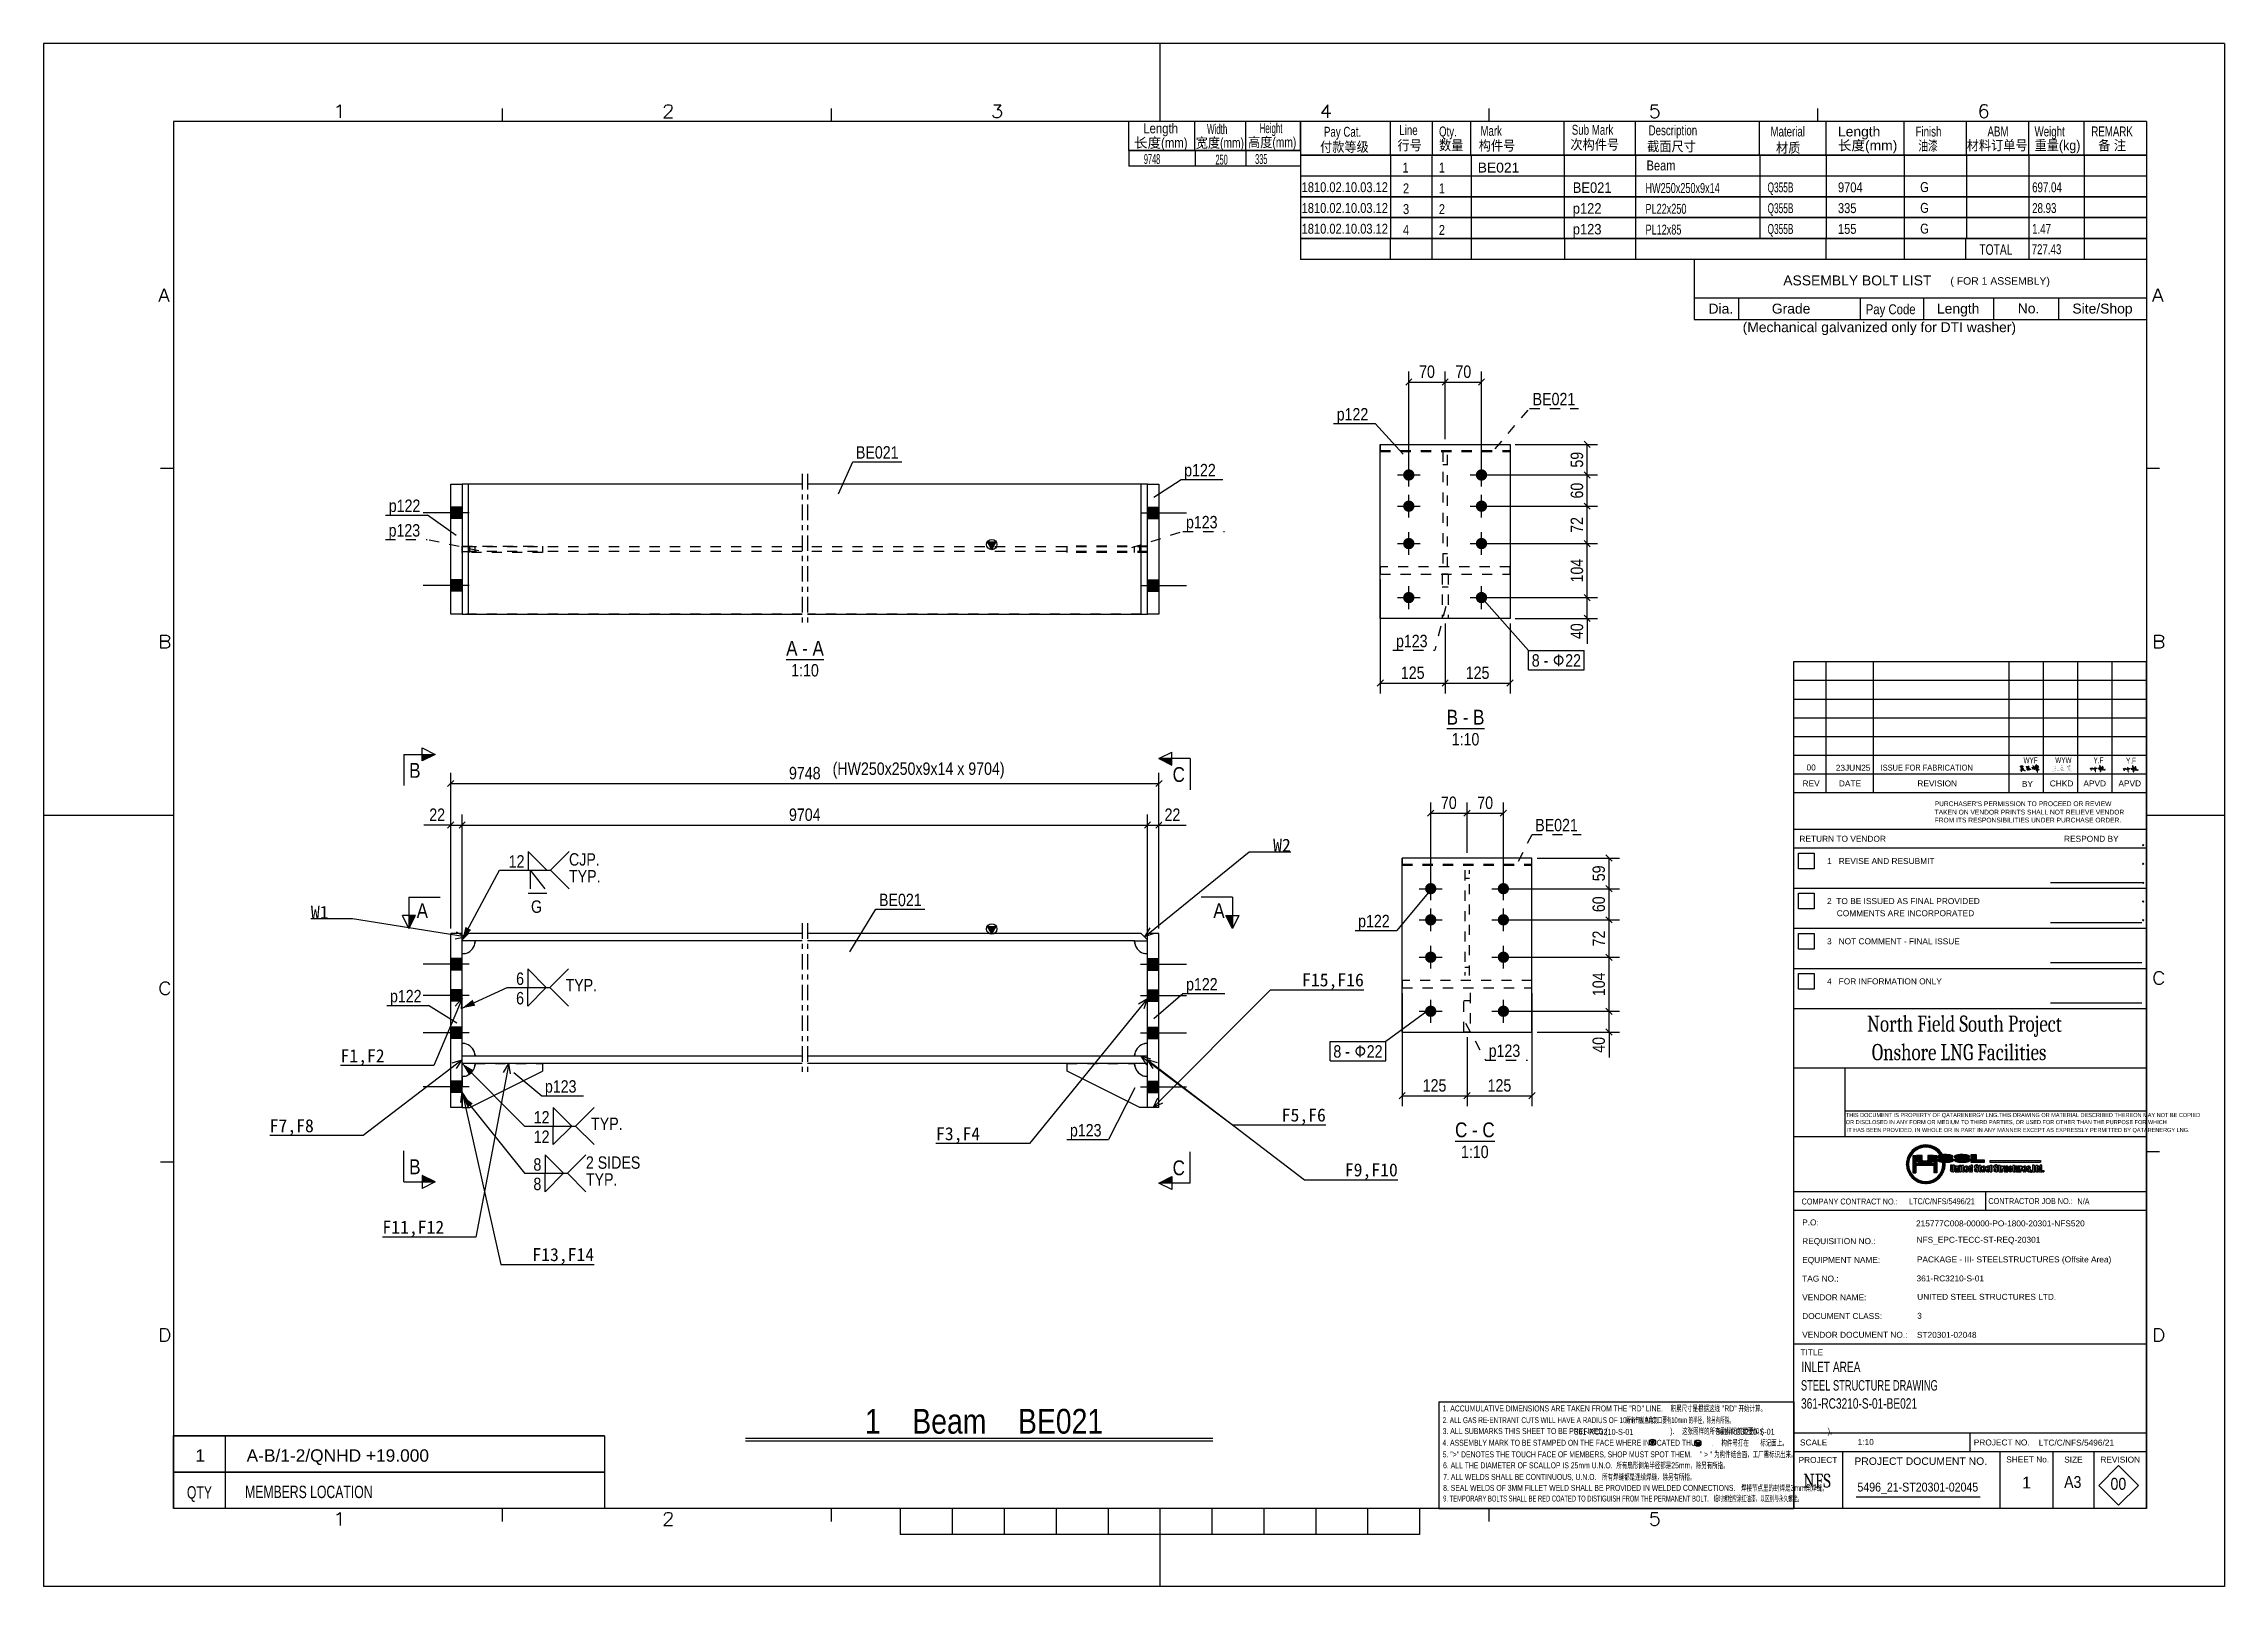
# Model space of a CAD drawing. Header units: millimetres. Extents: x -66 to 354, y -113 to 184.
import ezdxf

# ---------------------------------------------------------------- set-up
doc = ezdxf.new("R2010")
doc.units = ezdxf.units.MM
doc.linetypes.add('DXK_LINE_DOT2', pattern=[3.9198, 1.9599, -1.9599])
doc.linetypes.add('DXK_LINE_DOT3', pattern=[5.9187, 2.979, -0.9799, 0.9799, -0.9799])
doc.layers.add('WELD_LABELS', color=5, linetype='Continuous')
doc.styles.add('Arial', font='ARIAL.TTF', dxfattribs={"height": 0.2})
doc.styles.add('Arial Narrow', font='ARIALN.TTF', dxfattribs={"height": 0.2})
doc.styles.add('Cambria', font='CAMBRIA.TTC', dxfattribs={"height": 0.2})
doc.styles.add('Cambria Math', font='CAMBRIA.TTC', dxfattribs={"height": 0.2})

msp = doc.modelspace()

# ---------------------------------------------------------------- texts
at = {"layer": 'WELD_LABELS', "color": 5, "char_height": 2.5}
for s, insert, attachment_point in [('W2', (174.39, 28.28), 9), ('W1', (-14.33, 15.36), 7), ('F15,F16', (188.46, 1.7), 9), ('F1,F2', (-8.63, -12.9), 7), ('F7,F8', (-22.27, -26.37), 7), ('F3,F4', (106.06, -27.91), 7), ('F5,F6', (181.14, -24.31), 9), ('F9,F10', (195, -34.87), 9), ('F11,F12', (-0.56, -45.9), 7), ('F13,F14', (40.22, -51.18), 9)]:
    msp.add_mtext(s, dxfattribs=dict(at, insert=insert, attachment_point=attachment_point))

# ---------------------------------------------------------------- blocks, each defined once
blk = doc.blocks.new('Unknown-234527029-4380')
at = {"color": 7, "linetype": 'Continuous'}
for p, q in [((252.1, 142.27), (252.1, 130.73)), ((339.19, 142.27), (339.19, 130.73)), ((252.1, 134.93), (339.19, 134.93)), ((260.7, 130.73), (260.7, 134.93)), ((284.11, 130.74), (284.11, 134.93)), ((296.28, 130.73), (296.28, 134.93)), ((309.7, 134.93), (309.7, 130.73)), ((322.27, 134.93), (322.27, 130.73)), ((252.1, 130.73), (339.19, 130.73))]:
    blk.add_line(p, q, dxfattribs=at)
at = {"color": 7, "style": 'Arial'}
blk.add_text('ASSEMBLY BOLT LIST', height=1.9143, dxfattribs=at).set_placement((269.24, 137.3))
at = {"color": 7, "linetype": 'Continuous'}
for s, height, style, p in [('( FOR 1 ASSEMBLY)', 1.4358, 'Arial', (301.42, 137.44)), ('Dia.', 1.914, 'Arial', (254.84, 131.87)), ('(Mechanical galvanized only for DTI washer)', 1.9102, 'Arial', (261.42, 128.3)), ('Grade', 1.914, 'Arial', (267.03, 131.87)), ('Pay Code', 1.909, 'Arial Narrow', (285.12, 131.75)), ('Length', 1.914, 'Arial', (298.83, 131.88)), ('No.', 1.914, 'Arial', (314.4, 131.91)), ('Site/Shop', 1.914, 'Arial', (324.92, 131.88))]:
    blk.add_text(s, height=height, dxfattribs=dict(at, style=style)).set_placement(p)
blk = doc.blocks.new('Unknown-234527029-4379')
at = {"color": 7, "linetype": 'Continuous'}
for p, q in [((339.19, 168.84), (176.3, 168.84)), ((176.3, 162.35), (176.3, 168.84)), ((193.59, 162.35), (193.59, 168.84)), ((201.66, 162.35), (201.66, 168.84)), ((209.09, 162.35), (209.09, 168.84)), ((227.04, 162.35), (227.04, 168.84)), ((240.75, 162.35), (240.75, 168.84)), ((264.68, 162.35), (264.68, 168.84)), ((277.48, 162.35), (277.48, 168.84)), ((292.53, 162.35), (292.53, 168.84)), ((304.5, 162.35), (304.5, 168.84)), ((316.52, 162.35), (316.52, 168.84)), ((327.18, 162.35), (327.18, 168.84)), ((339.19, 168.84), (339.19, 162.35)), ((339.17, 162.35), (176.23, 162.35)), ((176.23, 162.35), (339.19, 162.35)), ((176.23, 162.35), (176.23, 158.35)), ((193.57, 162.35), (193.57, 158.35)), ((201.57, 162.35), (201.57, 158.35)), ((209.13, 162.35), (209.13, 158.35)), ((227.05, 162.35), (227.05, 158.35)), ((240.79, 162.35), (240.79, 158.35)), ((264.72, 162.35), (264.72, 158.35)), ((277.48, 162.35), (277.48, 158.35)), ((292.53, 162.35), (292.53, 158.35)), ((304.53, 162.35), (304.53, 158.35)), ((316.53, 162.35), (316.53, 158.35)), ((327.19, 162.35), (327.19, 158.35)), ((339.19, 162.35), (339.19, 158.35)), ((339.18, 158.35), (176.23, 158.35)), ((339.18, 158.35), (176.23, 158.35)), ((176.23, 158.35), (176.23, 154.35)), ((193.57, 158.35), (193.57, 154.35)), ((193.57, 158.35), (193.57, 154.35)), ((201.57, 158.35), (201.57, 154.35)), ((209.13, 158.35), (209.13, 154.35)), ((227.05, 158.35), (227.05, 154.35)), ((240.79, 158.35), (240.79, 154.35)), ((264.73, 158.35), (264.73, 154.35)), ((277.48, 158.35), (277.48, 154.35)), ((292.53, 158.35), (292.53, 154.35)), ((304.53, 158.35), (304.53, 154.35)), ((316.53, 158.35), (316.53, 154.35)), ((327.19, 158.35), (327.19, 154.35)), ((339.19, 158.35), (339.19, 154.35)), ((176.23, 154.35), (339.19, 154.35)), ((339.18, 154.35), (176.23, 154.35)), ((176.23, 154.35), (176.23, 150.35)), ((193.57, 154.35), (193.57, 150.35)), ((193.57, 154.35), (193.57, 150.35)), ((201.57, 154.35), (201.57, 150.35)), ((209.13, 154.35), (209.13, 150.35)), ((227.05, 154.35), (227.05, 150.35)), ((240.79, 154.35), (240.79, 150.35)), ((264.73, 154.35), (264.73, 150.35)), ((277.48, 154.35), (277.48, 150.35)), ((292.53, 154.35), (292.53, 150.35)), ((304.53, 154.35), (304.53, 150.35)), ((316.53, 154.35), (316.53, 150.35)), ((327.19, 154.35), (327.19, 150.35)), ((339.19, 154.35), (339.19, 150.35)), ((176.23, 150.35), (339.19, 150.35)), ((339.18, 150.35), (176.23, 150.35)), ((176.23, 150.35), (176.23, 146.35)), ((193.57, 150.35), (193.57, 146.35)), ((193.57, 150.35), (193.57, 146.35)), ((201.57, 150.35), (201.57, 146.35)), ((209.13, 150.35), (209.13, 146.35)), ((227.05, 150.35), (227.05, 146.35)), ((240.79, 150.35), (240.79, 146.35)), ((264.73, 150.35), (264.73, 146.35)), ((277.48, 150.35), (277.48, 146.35)), ((292.53, 150.35), (292.53, 146.35)), ((304.53, 150.35), (304.53, 146.35)), ((316.53, 150.35), (316.53, 146.35)), ((327.19, 150.35), (327.19, 146.35)), ((339.19, 150.35), (339.19, 146.35)), ((176.23, 146.35), (339.19, 146.35)), ((176.23, 146.35), (176.23, 142.27)), ((339.12, 146.35), (176.23, 146.35)), ((193.55, 146.35), (193.55, 142.27)), ((201.55, 146.35), (201.55, 142.27)), ((209.15, 146.35), (209.15, 142.27)), ((227.11, 146.35), (227.11, 142.27)), ((240.77, 146.35), (240.77, 142.27)), ((277.44, 146.35), (277.44, 142.28)), ((292.51, 146.34), (292.51, 142.27)), ((304.33, 146.35), (304.33, 142.35)), ((316.51, 146.35), (316.51, 142.27)), ((327.18, 146.35), (327.18, 142.27)), ((339.19, 146.35), (339.19, 142.27)), ((339.12, 142.27), (176.23, 142.27))]:
    blk.add_line(p, q, dxfattribs=at)
at = {"color": 3, "style": 'Arial'}
for s, height, width, p in [('Line', 1.91, 0.7, (195.29, 166.24)), ('Mark', 1.91, 0.7, (210.91, 166.1)), ('Sub Mark', 1.91, 0.7, (228.51, 166.3)), ('Description', 1.9102, 0.7, (243.31, 166.19)), ('Pay Cat.', 1.91, 0.7, (180.78, 165.92)), ('行号', 1.91, 0.9, (194.94, 163.32)), ('Qty.', 1.91, 0.7, (202.94, 165.98)), ('数量', 1.91, 0.9, (202.94, 163.32)), ('构件号', 1.91, 0.9, (210.59, 163.26)), ('次构件号', 1.91, 0.9, (228.24, 163.46)), ('截面尺寸', 1.91, 0.9, (243.02, 163.12)), ('材料订单号', 1.91, 0.9, (304.57, 163.32)), ('ABM', 1.91, 0.7, (308.57, 165.98)), ('Weight', 1.91, 0.7, (317.64, 165.98)), ('重量(kg)', 1.91, 0.9, (317.64, 163.32)), ('REMARK', 1.91, 0.7, (328.57, 165.98)), ('备 注', 1.91, 0.9, (329.9, 163.32))]:
    blk.add_text(s, height=height, dxfattribs=dict(at, width=width)).set_placement(p)
at = {"color": 3, "linetype": 'Continuous'}
for s, height, style, width, p in [('付款等级', 1.91, 'Arial', 0.9, (180.03, 163.02)), ('Material', 1.91, 'Arial', 0.7, (266.77, 165.97)), ('材质', 1.91, 'Arial', 0.9, (267.84, 162.84)), ('Finish', 1.91, 'Arial', 0.7, (294.71, 165.97)), ('油漆', 1.91, 'Arial', 0.7, (295.25, 163.23)), ('1', 1.91, 'Arial', 0.8, (195.91, 159.02)), ('1', 1.91, 'Arial', 0.8, (202.9, 159.02)), ('Beam', 1.91, 'Arial', 0.8, (242.91, 159.44)), ('1810.02.10.03.12', 1.9102, 'Arial', 0.8, (176.48, 155.25)), ('2', 1.91, 'Arial', 0.8, (196, 155.03)), ('1', 1.91, 'Arial', 0.8, (202.9, 155.02)), ('BE021', 2.022, 'Arial', 0.88, (228.7, 155.11)), ('HW250x250x9x14', 1.9089, 'Arial Narrow', 0.8, (242.71, 155.09)), ('Q355B', 1.91, 'Arial', 0.6, (266.21, 155.21)), ('9704', 1.91, 'Arial', 0.8, (279.77, 155.22)), ('G', 1.91, 'Arial', 0.8, (295.61, 155.27)), ('697.04', 1.91, 'Arial', 0.7, (317.17, 155.23)), ('1810.02.10.03.12', 1.9102, 'Arial', 0.8, (176.48, 151.25)), ('3', 1.91, 'Arial', 0.8, (196, 151.03)), ('2', 1.91, 'Arial', 0.8, (202.9, 151.02)), ('p122', 2.022, 'Arial', 0.88, (228.7, 151.11)), ('PL22x250', 1.909, 'Arial Narrow', 0.8, (242.71, 151.09)), ('Q355B', 1.91, 'Arial', 0.6, (266.21, 151.21)), ('335', 1.91, 'Arial', 0.8, (279.77, 151.22)), ('G', 1.91, 'Arial', 0.8, (295.61, 151.27)), ('28.93', 1.91, 'Arial', 0.7, (317.17, 151.23)), ('1810.02.10.03.12', 1.9102, 'Arial', 0.8, (176.48, 147.25)), ('4', 1.91, 'Arial', 0.8, (196, 147.03)), ('2', 1.91, 'Arial', 0.8, (202.9, 147.02)), ('p123', 2.022, 'Arial', 0.88, (228.7, 147.11)), ('PL12x85', 1.909, 'Arial Narrow', 0.8, (242.71, 147.09)), ('Q355B', 1.91, 'Arial', 0.6, (266.21, 147.21)), ('155', 1.91, 'Arial', 0.8, (279.77, 147.22)), ('G', 1.91, 'Arial', 0.8, (295.61, 147.27)), ('1.47', 1.91, 'Arial', 0.7, (317.17, 147.23)), ('TOTAL', 2.022, 'Arial', 0.7, (307, 143.19)), ('727.43', 1.91, 'Arial', 0.7, (317.08, 143.31))]:
    blk.add_text(s, height=height, dxfattribs=dict(at, style=style, width=width)).set_placement(p)
at = {"color": 3, "style": 'Arial'}
for s, p in [('长度(mm)', (279.77, 163.3)), ('Length', (279.77, 165.97))]:
    blk.add_text(s, height=1.91, dxfattribs=at).set_placement(p)
at = {"color": 3, "linetype": 'Continuous', "style": 'Arial'}
blk.add_text('BE021', height=1.91, dxfattribs=at).set_placement((210.39, 159.02))
blk = doc.blocks.new('Unknown-234527029-4381')
at = {"linetype": 'Continuous'}
for points in [[(294.75, -30.24), (294.24, -30.24), (294.75, -31.48)], [(294.75, -31.48), (294.24, -30.24), (294.75, -31.49)], [(294.75, -31.49), (294.24, -30.24), (294.75, -31.51)], [(294.75, -31.51), (294.24, -30.24), (294.76, -31.52)], [(294.76, -31.52), (294.24, -30.24), (294.76, -31.53)], [(294.76, -31.53), (294.24, -30.24), (294.76, -31.55)], [(294.76, -31.55), (294.24, -30.24), (294.76, -31.56)], [(294.76, -31.56), (294.24, -30.24), (294.77, -31.58)], [(294.77, -31.58), (294.24, -30.24), (294.77, -31.59)], [(294.24, -30.24), (294.24, -33.56), (294.77, -31.59)], [(294.77, -31.59), (294.24, -33.56), (294.78, -31.6)], [(294.78, -31.6), (294.24, -33.56), (294.79, -31.62)], [(294.79, -31.62), (294.24, -33.56), (294.79, -31.63)], [(294.79, -31.63), (294.24, -33.56), (294.8, -31.64)], [(294.8, -31.64), (294.24, -33.56), (294.81, -31.65)], [(294.81, -31.65), (294.24, -33.56), (294.82, -31.66)], [(294.82, -31.66), (294.24, -33.56), (294.83, -31.67)], [(294.83, -31.67), (294.24, -33.56), (294.84, -31.68)], [(294.84, -31.68), (294.24, -33.56), (294.85, -31.69)], [(294.85, -31.69), (294.24, -33.56), (294.86, -31.7)], [(294.86, -31.7), (294.24, -33.56), (294.87, -31.71)], [(294.87, -31.71), (294.24, -33.56), (294.88, -31.72)], [(294.88, -31.72), (294.24, -33.56), (294.89, -31.73)], [(294.89, -31.73), (294.24, -33.56), (294.91, -31.74)], [(294.91, -31.74), (294.24, -33.56), (294.92, -31.74)], [(294.92, -31.74), (294.24, -33.56), (294.93, -31.75)], [(294.93, -31.75), (294.24, -33.56), (294.95, -31.75)], [(294.95, -31.75), (294.24, -33.56), (294.96, -31.76)], [(294.96, -31.76), (294.24, -33.56), (294.97, -31.76)], [(294.97, -31.76), (294.24, -33.56), (294.99, -31.77)], [(294.99, -31.77), (294.24, -33.56), (295, -31.77)], [(294.24, -33.56), (294.77, -32.31), (295, -31.77)], [(294.77, -32.32), (294.77, -32.31), (294.24, -33.56)], [(294.76, -32.34), (294.77, -32.32), (294.24, -33.56)], [(294.76, -32.35), (294.76, -32.34), (294.24, -33.56)], [(294.76, -32.37), (294.76, -32.35), (294.24, -33.56)], [(294.76, -32.38), (294.76, -32.37), (294.24, -33.56)], [(294.75, -32.4), (294.76, -32.38), (294.24, -33.56)], [(294.75, -32.41), (294.75, -32.4), (294.24, -33.56)], [(294.75, -32.42), (294.75, -32.41), (294.24, -33.56)], [(294.75, -33.56), (294.75, -32.42), (294.24, -33.56)], [(294.77, -32.31), (294.78, -32.3), (295, -31.77)], [(295, -31.77), (294.78, -32.3), (295.02, -31.77)], [(295.02, -31.77), (294.78, -32.3), (295.03, -31.77)], [(294.78, -32.3), (294.79, -32.29), (295.03, -31.77)], [(295.03, -31.77), (294.79, -32.29), (295.04, -31.77)], [(294.79, -32.29), (294.79, -32.27), (295.04, -31.77)], [(294.79, -32.27), (294.8, -32.26), (295.04, -31.77)], [(294.8, -32.26), (294.81, -32.25), (295.04, -31.77)], [(294.81, -32.25), (294.82, -32.24), (295.04, -31.77)], [(294.82, -32.24), (294.83, -32.23), (295.04, -31.77)], [(294.83, -32.23), (294.84, -32.22), (295.04, -31.77)], [(294.84, -32.22), (294.85, -32.21), (295.04, -31.77)], [(294.85, -32.21), (294.86, -32.2), (295.04, -31.77)], [(294.86, -32.2), (294.87, -32.19), (295.04, -31.77)], [(294.87, -32.19), (294.88, -32.18), (295.04, -31.77)], [(294.88, -32.18), (294.89, -32.17), (295.04, -31.77)], [(294.89, -32.17), (294.91, -32.16), (295.04, -31.77)], [(296.02, -30.22), (294.9, -30.22), (294.91, -31.2)], [(294.9, -30.22), (294.9, -31.12), (294.91, -31.2)], [(296.02, -31.09), (296.02, -30.22), (294.91, -31.2)], [(296.04, -31.18), (296.02, -31.09), (294.91, -31.2)], [(296.11, -31.24), (296.04, -31.18), (294.91, -31.2)], [(294.94, -31.28), (295, -31.35), (294.91, -31.2)], [(295, -31.35), (295.09, -31.42), (294.91, -31.2)], [(295.09, -31.42), (295.19, -31.48), (294.91, -31.2)], [(295.19, -31.48), (295.32, -31.53), (294.91, -31.2)], [(295.32, -31.53), (295.42, -31.56), (294.91, -31.2)], [(295.42, -31.56), (295.57, -31.59), (294.91, -31.2)], [(295.57, -31.59), (295.73, -31.62), (294.91, -31.2)], [(295.73, -31.62), (295.91, -31.64), (294.91, -31.2)], [(295.91, -31.64), (296.11, -31.65), (294.91, -31.2)], [(296.11, -31.65), (296.32, -31.66), (294.91, -31.2)], [(296.32, -31.66), (296.55, -31.67), (294.91, -31.2)], [(296.55, -31.67), (296.71, -31.67), (294.91, -31.2)], [(296.71, -31.67), (296.93, -31.66), (294.91, -31.2)], [(296.93, -31.66), (297.14, -31.64), (294.91, -31.2)], [(297.14, -31.64), (297.32, -31.62), (294.91, -31.2)], [(297.32, -31.62), (297.49, -31.6), (294.91, -31.2)], [(297.49, -31.6), (297.64, -31.57), (294.91, -31.2)], [(297.64, -31.57), (297.78, -31.53), (294.91, -31.2)], [(297.78, -31.53), (297.89, -31.48), (294.91, -31.2)], [(297.89, -31.48), (298, -31.43), (294.91, -31.2)], [(298, -31.43), (296.48, -31.31), (294.91, -31.2)], [(296.48, -31.31), (296.28, -31.3), (294.91, -31.2)], [(296.28, -31.3), (296.14, -31.26), (294.91, -31.2)], [(296.14, -31.26), (296.11, -31.24), (294.91, -31.2)], [(294.91, -32.16), (294.92, -32.16), (295.04, -31.77)], [(294.92, -32.16), (294.93, -32.15), (295.04, -31.77)], [(294.93, -32.15), (294.95, -32.15), (295.04, -31.77)], [(294.95, -32.15), (294.96, -32.14), (295.04, -31.77)], [(294.96, -32.14), (294.97, -32.14), (295.04, -31.77)], [(294.97, -32.14), (294.99, -32.14), (295.04, -31.77)], [(294.99, -32.14), (295, -32.13), (295.04, -31.77)], [(295, -32.13), (295.02, -32.13), (295.04, -31.77)], [(295.02, -32.13), (295.03, -32.13), (295.04, -31.77)], [(295.03, -32.13), (295.04, -32.13), (295.04, -31.77)], [(295.04, -32.13), (298.02, -32.13), (295.04, -31.77)], [(298.02, -32.13), (298.04, -32.13), (295.04, -31.77)], [(298.04, -32.13), (298.05, -32.13), (295.04, -31.77)], [(298.05, -32.13), (298.02, -31.77), (295.04, -31.77)], [(296.55, -31.31), (296.48, -31.31), (298, -31.43)], [(296.77, -31.3), (296.55, -31.31), (298, -31.43)], [(296.93, -31.27), (296.77, -31.3), (298, -31.43)], [(296.96, -31.26), (296.93, -31.27), (298, -31.43)], [(297.04, -31.21), (296.96, -31.26), (298, -31.43)], [(297.08, -31.12), (297.04, -31.21), (298, -31.43)], [(298.2, -30.22), (297.08, -30.22), (298, -31.43)], [(297.08, -30.22), (297.08, -31.09), (298, -31.43)], [(297.08, -31.09), (297.08, -31.12), (298, -31.43)], [(298.2, -31.12), (298.2, -30.22), (298, -31.43)], [(298.19, -31.21), (298.2, -31.12), (298, -31.43)], [(298.15, -31.29), (298.19, -31.21), (298, -31.43)], [(298.09, -31.36), (298.15, -31.29), (298, -31.43)], [(298.04, -31.77), (298.02, -31.77), (298.05, -32.13)], [(298.05, -31.77), (298.04, -31.77), (298.05, -32.13)], [(298.07, -32.13), (298.29, -31.6), (298.05, -32.13)], [(298.29, -31.6), (298.28, -31.62), (298.05, -32.13)], [(298.28, -31.62), (298.27, -31.63), (298.05, -32.13)], [(298.27, -31.63), (298.27, -31.64), (298.05, -32.13)], [(298.27, -31.64), (298.26, -31.65), (298.05, -32.13)], [(298.26, -31.65), (298.25, -31.66), (298.05, -32.13)], [(298.25, -31.66), (298.24, -31.67), (298.05, -32.13)], [(298.24, -31.67), (298.23, -31.68), (298.05, -32.13)], [(298.23, -31.68), (298.22, -31.69), (298.05, -32.13)], [(298.22, -31.69), (298.21, -31.7), (298.05, -32.13)], [(298.21, -31.7), (298.2, -31.71), (298.05, -32.13)], [(298.2, -31.71), (298.19, -31.72), (298.05, -32.13)], [(298.19, -31.72), (298.17, -31.73), (298.05, -32.13)], [(298.17, -31.73), (298.16, -31.74), (298.05, -32.13)], [(298.16, -31.74), (298.15, -31.74), (298.05, -32.13)], [(298.15, -31.74), (298.14, -31.75), (298.05, -32.13)], [(298.14, -31.75), (298.12, -31.75), (298.05, -32.13)], [(298.12, -31.75), (298.11, -31.76), (298.05, -32.13)], [(298.11, -31.76), (298.09, -31.76), (298.05, -32.13)], [(298.09, -31.76), (298.08, -31.77), (298.05, -32.13)], [(298.08, -31.77), (298.07, -31.77), (298.05, -32.13)], [(298.07, -31.77), (298.05, -31.77), (298.05, -32.13)], [(298.08, -32.14), (298.29, -31.59), (298.07, -32.13)], [(298.29, -31.59), (298.29, -31.6), (298.07, -32.13)], [(298.09, -32.14), (298.29, -31.59), (298.08, -32.14)], [(298.11, -32.14), (298.82, -30.24), (298.09, -32.14)], [(298.82, -30.24), (298.3, -31.58), (298.09, -32.14)], [(298.3, -31.58), (298.29, -31.59), (298.09, -32.14)], [(298.12, -32.15), (298.82, -30.24), (298.11, -32.14)], [(298.14, -32.15), (298.82, -30.24), (298.12, -32.15)], [(298.15, -32.16), (298.82, -30.24), (298.14, -32.15)], [(298.16, -32.16), (298.82, -30.24), (298.15, -32.16)], [(298.17, -32.17), (298.82, -30.24), (298.16, -32.16)], [(298.19, -32.18), (298.82, -30.24), (298.17, -32.17)], [(298.2, -32.19), (298.82, -30.24), (298.19, -32.18)], [(298.21, -32.2), (298.82, -30.24), (298.2, -32.19)], [(298.22, -32.21), (298.82, -30.24), (298.21, -32.2)], [(298.23, -32.22), (298.82, -30.24), (298.22, -32.21)], [(298.24, -32.23), (298.82, -30.24), (298.23, -32.22)], [(298.25, -32.24), (298.82, -30.24), (298.24, -32.23)], [(298.26, -32.25), (298.82, -30.24), (298.25, -32.24)], [(298.27, -32.26), (298.82, -30.24), (298.26, -32.25)], [(298.28, -32.29), (298.82, -30.24), (298.27, -32.27)], [(298.27, -32.27), (298.82, -30.24), (298.27, -32.26)], [(298.29, -32.3), (298.82, -30.24), (298.28, -32.29)], [(298.82, -33.56), (298.82, -30.24), (298.29, -32.31)], [(298.29, -32.31), (298.82, -30.24), (298.29, -32.3)], [(298.3, -32.32), (298.82, -33.56), (298.29, -32.31)], [(298.31, -31.55), (298.3, -31.56), (298.82, -30.24)], [(298.3, -31.56), (298.3, -31.58), (298.82, -30.24)], [(298.3, -32.34), (298.82, -33.56), (298.3, -32.32)], [(298.31, -32.35), (298.82, -33.56), (298.3, -32.34)], [(298.32, -31.49), (298.31, -31.51), (298.82, -30.24)], [(298.31, -31.51), (298.31, -31.52), (298.82, -30.24)], [(298.31, -31.52), (298.31, -31.53), (298.82, -30.24)], [(298.31, -31.53), (298.31, -31.55), (298.82, -30.24)], [(298.31, -32.37), (298.82, -33.56), (298.31, -32.35)], [(298.31, -32.38), (298.82, -33.56), (298.31, -32.37)], [(298.31, -32.4), (298.82, -33.56), (298.31, -32.38)], [(298.32, -32.41), (298.82, -33.56), (298.31, -32.4)], [(298.32, -30.24), (298.32, -31.48), (298.82, -30.24)], [(298.32, -31.48), (298.32, -31.49), (298.82, -30.24)], [(298.32, -32.42), (298.82, -33.56), (298.32, -32.41)], [(298.32, -33.56), (298.82, -33.56), (298.32, -32.42)], [(300.02, -31.04), (298.93, -31.04), (300.08, -31.1)], [(300.08, -31.1), (298.93, -31.04), (300.18, -31.15)], [(300.18, -31.15), (298.93, -31.04), (300.31, -31.17)], [(298.93, -31.04), (298.93, -31.04), (300.31, -31.17)], [(298.93, -31.04), (298.96, -31.11), (300.31, -31.17)], [(300.31, -31.17), (298.96, -31.11), (300.5, -31.18)], [(298.96, -31.11), (299.01, -31.18), (300.5, -31.18)], [(299.01, -30.41), (298.99, -30.48), (299.04, -30.35)], [(298.99, -30.48), (299, -30.54), (299.04, -30.35)], [(299, -30.54), (299.03, -30.61), (299.04, -30.35)], [(300.5, -31.18), (299.01, -31.18), (300.53, -31.18)], [(299.01, -31.18), (299.07, -31.24), (300.53, -31.18)], [(299.03, -30.61), (299.09, -30.67), (299.04, -30.35)], [(300.84, -30.05), (300.65, -30.04), (299.04, -30.35)], [(300.65, -30.04), (300.45, -30.04), (299.04, -30.35)], [(300.45, -30.04), (300.31, -30.04), (299.04, -30.35)], [(300.31, -30.04), (300.12, -30.04), (299.04, -30.35)], [(300.12, -30.04), (299.95, -30.05), (299.04, -30.35)], [(301.01, -30.06), (300.84, -30.05), (299.04, -30.35)], [(299.95, -30.05), (299.79, -30.07), (299.04, -30.35)], [(301.16, -30.08), (301.01, -30.06), (299.04, -30.35)], [(299.79, -30.07), (299.64, -30.09), (299.04, -30.35)], [(301.31, -30.1), (301.16, -30.08), (299.04, -30.35)], [(299.64, -30.09), (299.51, -30.12), (299.04, -30.35)], [(301.44, -30.13), (301.31, -30.1), (299.04, -30.35)], [(299.51, -30.12), (299.38, -30.15), (299.04, -30.35)], [(301.51, -30.15), (301.44, -30.13), (299.04, -30.35)], [(301.63, -30.19), (301.51, -30.15), (299.04, -30.35)], [(299.38, -30.15), (299.3, -30.18), (299.04, -30.35)], [(299.3, -30.18), (299.19, -30.23), (299.04, -30.35)], [(301.74, -30.24), (301.63, -30.19), (299.04, -30.35)], [(299.19, -30.23), (299.1, -30.29), (299.04, -30.35)], [(301.82, -30.3), (301.74, -30.24), (299.04, -30.35)], [(301.88, -30.36), (301.82, -30.3), (299.04, -30.35)], [(299.09, -30.67), (299.15, -30.71), (299.04, -30.35)], [(299.15, -30.71), (299.26, -30.76), (299.04, -30.35)], [(299.26, -30.76), (299.39, -30.81), (299.04, -30.35)], [(299.39, -30.81), (299.41, -30.81), (299.04, -30.35)], [(299.41, -30.81), (299.54, -30.84), (299.04, -30.35)], [(299.54, -30.84), (299.73, -30.87), (299.04, -30.35)], [(299.73, -30.87), (299.82, -30.88), (299.04, -30.35)], [(299.82, -30.88), (299.97, -30.9), (299.04, -30.35)], [(299.97, -30.9), (300.14, -30.92), (299.04, -30.35)], [(300.14, -30.92), (300.34, -30.94), (299.04, -30.35)], [(300.34, -30.94), (300.48, -30.95), (299.04, -30.35)], [(300.48, -30.95), (300.65, -30.97), (299.04, -30.35)], [(300.65, -30.97), (300.82, -31), (299.04, -30.35)], [(300.82, -31), (300.92, -31.04), (299.04, -30.35)], [(300.92, -31.04), (301.77, -31.34), (299.04, -30.35)], [(301.77, -31.34), (301.87, -31.29), (299.04, -30.35)], [(301.87, -31.29), (301.94, -31.23), (299.04, -30.35)], [(301.94, -31.23), (302, -31.17), (299.04, -30.35)], [(302, -31.17), (302.03, -31.1), (299.04, -30.35)], [(302.03, -31.1), (302.04, -31.03), (299.04, -30.35)], [(302.04, -31.03), (302.03, -30.97), (299.04, -30.35)], [(302.03, -30.97), (301.99, -30.9), (299.04, -30.35)], [(301.99, -30.9), (301.93, -30.84), (299.04, -30.35)], [(301.93, -30.84), (301.85, -30.8), (299.04, -30.35)], [(301.85, -30.8), (301.74, -30.75), (299.04, -30.35)], [(301.74, -30.75), (300.41, -30.55), (299.04, -30.35)], [(300.41, -30.55), (300.23, -30.52), (299.04, -30.35)], [(300.23, -30.52), (300.12, -30.49), (299.04, -30.35)], [(300.12, -30.49), (300.08, -30.45), (299.04, -30.35)], [(300.08, -30.45), (300.09, -30.43), (299.04, -30.35)], [(300.09, -30.43), (300.17, -30.38), (299.04, -30.35)], [(300.17, -30.38), (300.25, -30.36), (299.04, -30.35)], [(300.25, -30.36), (300.44, -30.35), (299.04, -30.35)], [(300.44, -30.35), (301.88, -30.36), (299.04, -30.35)], [(300.53, -31.18), (299.07, -31.24), (300.72, -31.17)], [(299.07, -31.24), (299.16, -31.3), (300.72, -31.17)], [(299.16, -31.3), (299.26, -31.35), (300.72, -31.17)], [(299.26, -31.35), (299.39, -31.39), (300.72, -31.17)], [(300.72, -31.17), (299.39, -31.39), (300.84, -31.15)], [(299.39, -31.39), (299.5, -31.42), (300.84, -31.15)], [(299.5, -31.42), (299.63, -31.45), (300.84, -31.15)], [(299.63, -31.45), (299.78, -31.47), (300.84, -31.15)], [(299.78, -31.47), (299.94, -31.49), (300.84, -31.15)], [(299.94, -31.49), (300.11, -31.5), (300.84, -31.15)], [(300.11, -31.5), (300.29, -31.51), (300.84, -31.15)], [(300.84, -31.15), (300.29, -31.51), (300.94, -31.1)], [(300.29, -31.51), (300.48, -31.51), (300.94, -31.1)], [(300.54, -30.57), (300.41, -30.55), (301.74, -30.75)], [(300.61, -30.36), (301.88, -30.36), (300.44, -30.35)], [(300.48, -31.51), (300.53, -31.51), (300.94, -31.1)], [(300.53, -31.51), (300.73, -31.51), (300.94, -31.1)], [(300.6, -30.57), (300.54, -30.57), (301.74, -30.75)], [(300.76, -30.59), (300.6, -30.57), (301.74, -30.75)], [(300.75, -30.38), (301.94, -30.48), (300.61, -30.36)], [(301.94, -30.48), (301.93, -30.42), (300.61, -30.36)], [(301.93, -30.42), (301.88, -30.36), (300.61, -30.36)], [(300.73, -31.51), (300.91, -31.5), (300.94, -31.1)], [(300.82, -30.41), (301.94, -30.48), (300.75, -30.38)], [(300.8, -30.59), (300.76, -30.59), (301.74, -30.75)], [(301.03, -30.62), (300.8, -30.59), (301.74, -30.75)], [(300.88, -30.48), (301.94, -30.48), (300.82, -30.41)], [(300.94, -31.1), (300.91, -31.5), (300.95, -31.08)], [(300.91, -31.5), (301.08, -31.49), (300.95, -31.08)], [(300.95, -31.08), (301.39, -31.45), (300.92, -31.04)], [(301.39, -31.45), (301.52, -31.42), (300.92, -31.04)], [(301.52, -31.42), (301.64, -31.39), (300.92, -31.04)], [(301.64, -31.39), (301.65, -31.38), (300.92, -31.04)], [(301.65, -31.38), (301.77, -31.34), (300.92, -31.04)], [(301.08, -31.49), (301.24, -31.47), (300.95, -31.08)], [(301.24, -31.47), (301.39, -31.45), (300.95, -31.08)], [(301.22, -30.64), (301.03, -30.62), (301.74, -30.75)], [(301.38, -30.66), (301.22, -30.64), (301.74, -30.75)], [(301.51, -30.68), (301.38, -30.66), (301.74, -30.75)], [(301.59, -30.7), (301.51, -30.68), (301.74, -30.75)], [(303.22, -31.04), (302.13, -31.04), (303.28, -31.1)], [(303.28, -31.1), (302.13, -31.04), (303.38, -31.15)], [(303.38, -31.15), (302.13, -31.04), (303.51, -31.17)], [(302.13, -31.04), (302.13, -31.04), (303.51, -31.17)], [(302.13, -31.04), (302.16, -31.11), (303.51, -31.17)], [(303.51, -31.17), (302.16, -31.11), (303.7, -31.18)], [(302.16, -31.11), (302.21, -31.18), (303.7, -31.18)], [(302.2, -30.41), (302.19, -30.48), (302.24, -30.35)], [(302.19, -30.48), (302.2, -30.54), (302.24, -30.35)], [(302.2, -30.54), (302.23, -30.61), (302.24, -30.35)], [(303.7, -31.18), (302.21, -31.18), (303.73, -31.18)], [(302.21, -31.18), (302.27, -31.24), (303.73, -31.18)], [(302.23, -30.61), (302.29, -30.67), (302.24, -30.35)], [(304.03, -30.05), (303.85, -30.04), (302.24, -30.35)], [(303.85, -30.04), (303.65, -30.04), (302.24, -30.35)], [(303.65, -30.04), (303.51, -30.04), (302.24, -30.35)], [(303.51, -30.04), (303.32, -30.04), (302.24, -30.35)], [(303.32, -30.04), (303.15, -30.05), (302.24, -30.35)], [(304.21, -30.06), (304.03, -30.05), (302.24, -30.35)], [(303.15, -30.05), (302.99, -30.07), (302.24, -30.35)], [(304.36, -30.08), (304.21, -30.06), (302.24, -30.35)], [(302.99, -30.07), (302.84, -30.09), (302.24, -30.35)], [(304.51, -30.1), (304.36, -30.08), (302.24, -30.35)], [(302.84, -30.09), (302.7, -30.12), (302.24, -30.35)], [(304.64, -30.13), (304.51, -30.1), (302.24, -30.35)], [(302.7, -30.12), (302.58, -30.15), (302.24, -30.35)], [(304.71, -30.15), (304.64, -30.13), (302.24, -30.35)], [(304.83, -30.19), (304.71, -30.15), (302.24, -30.35)], [(302.58, -30.15), (302.5, -30.18), (302.24, -30.35)], [(302.5, -30.18), (302.39, -30.23), (302.24, -30.35)], [(304.94, -30.24), (304.83, -30.19), (302.24, -30.35)], [(302.39, -30.23), (302.3, -30.29), (302.24, -30.35)], [(305.02, -30.3), (304.94, -30.24), (302.24, -30.35)], [(305.08, -30.36), (305.02, -30.3), (302.24, -30.35)], [(302.29, -30.67), (302.35, -30.71), (302.24, -30.35)], [(302.35, -30.71), (302.46, -30.76), (302.24, -30.35)], [(302.46, -30.76), (302.59, -30.81), (302.24, -30.35)], [(302.59, -30.81), (302.61, -30.81), (302.24, -30.35)], [(302.61, -30.81), (302.74, -30.84), (302.24, -30.35)], [(302.74, -30.84), (302.93, -30.87), (302.24, -30.35)], [(302.93, -30.87), (303.02, -30.88), (302.24, -30.35)], [(303.02, -30.88), (303.17, -30.9), (302.24, -30.35)], [(303.17, -30.9), (303.34, -30.92), (302.24, -30.35)], [(303.34, -30.92), (303.54, -30.94), (302.24, -30.35)], [(303.54, -30.94), (303.68, -30.95), (302.24, -30.35)], [(303.68, -30.95), (303.85, -30.97), (302.24, -30.35)], [(303.85, -30.97), (304.02, -31), (302.24, -30.35)], [(304.02, -31), (304.12, -31.04), (302.24, -30.35)], [(304.12, -31.04), (304.97, -31.34), (302.24, -30.35)], [(304.97, -31.34), (305.07, -31.29), (302.24, -30.35)], [(305.07, -31.29), (305.14, -31.23), (302.24, -30.35)], [(305.14, -31.23), (305.19, -31.17), (302.24, -30.35)], [(305.19, -31.17), (305.23, -31.1), (302.24, -30.35)], [(305.23, -31.1), (305.24, -31.03), (302.24, -30.35)], [(305.24, -31.03), (305.23, -30.97), (302.24, -30.35)], [(305.23, -30.97), (305.19, -30.9), (302.24, -30.35)], [(305.19, -30.9), (305.13, -30.84), (302.24, -30.35)], [(305.13, -30.84), (305.05, -30.8), (302.24, -30.35)], [(305.05, -30.8), (304.94, -30.75), (302.24, -30.35)], [(304.94, -30.75), (303.61, -30.55), (302.24, -30.35)], [(303.61, -30.55), (303.43, -30.52), (302.24, -30.35)], [(303.43, -30.52), (303.32, -30.49), (302.24, -30.35)], [(303.32, -30.49), (303.28, -30.45), (302.24, -30.35)], [(303.28, -30.45), (303.28, -30.43), (302.24, -30.35)], [(303.28, -30.43), (303.37, -30.38), (302.24, -30.35)], [(303.37, -30.38), (303.45, -30.36), (302.24, -30.35)], [(303.45, -30.36), (303.64, -30.35), (302.24, -30.35)], [(303.64, -30.35), (305.08, -30.36), (302.24, -30.35)], [(303.73, -31.18), (302.27, -31.24), (303.92, -31.17)], [(302.27, -31.24), (302.36, -31.3), (303.92, -31.17)], [(302.36, -31.3), (302.46, -31.35), (303.92, -31.17)], [(302.46, -31.35), (302.59, -31.39), (303.92, -31.17)], [(303.92, -31.17), (302.59, -31.39), (304.04, -31.15)], [(302.59, -31.39), (302.7, -31.42), (304.04, -31.15)], [(302.7, -31.42), (302.83, -31.45), (304.04, -31.15)], [(302.83, -31.45), (302.98, -31.47), (304.04, -31.15)], [(302.98, -31.47), (303.13, -31.49), (304.04, -31.15)], [(303.13, -31.49), (303.3, -31.5), (304.04, -31.15)], [(303.3, -31.5), (303.49, -31.51), (304.04, -31.15)], [(304.04, -31.15), (303.49, -31.51), (304.14, -31.1)], [(303.49, -31.51), (303.68, -31.51), (304.14, -31.1)], [(303.74, -30.57), (303.61, -30.55), (304.94, -30.75)], [(303.81, -30.36), (305.08, -30.36), (303.64, -30.35)], [(303.68, -31.51), (303.73, -31.51), (304.14, -31.1)], [(303.73, -31.51), (303.93, -31.51), (304.14, -31.1)], [(303.8, -30.57), (303.74, -30.57), (304.94, -30.75)], [(303.96, -30.59), (303.8, -30.57), (304.94, -30.75)], [(303.95, -30.38), (305.14, -30.48), (303.81, -30.36)], [(305.14, -30.48), (305.13, -30.42), (303.81, -30.36)], [(305.13, -30.42), (305.08, -30.36), (303.81, -30.36)], [(303.93, -31.51), (304.11, -31.5), (304.14, -31.1)], [(304.02, -30.41), (305.14, -30.48), (303.95, -30.38)], [(304, -30.59), (303.96, -30.59), (304.94, -30.75)], [(304.23, -30.62), (304, -30.59), (304.94, -30.75)], [(304.08, -30.48), (305.14, -30.48), (304.02, -30.41)], [(304.14, -31.1), (304.11, -31.5), (304.15, -31.08)], [(304.11, -31.5), (304.28, -31.49), (304.15, -31.08)], [(304.15, -31.08), (304.59, -31.45), (304.12, -31.04)], [(304.59, -31.45), (304.72, -31.42), (304.12, -31.04)], [(304.72, -31.42), (304.84, -31.39), (304.12, -31.04)], [(304.84, -31.39), (304.85, -31.38), (304.12, -31.04)], [(304.85, -31.38), (304.97, -31.34), (304.12, -31.04)], [(304.28, -31.49), (304.44, -31.47), (304.15, -31.08)], [(304.44, -31.47), (304.59, -31.45), (304.15, -31.08)], [(304.42, -30.64), (304.23, -30.62), (304.94, -30.75)], [(304.58, -30.66), (304.42, -30.64), (304.94, -30.75)], [(304.71, -30.68), (304.58, -30.66), (304.94, -30.75)], [(304.79, -30.7), (304.71, -30.68), (304.94, -30.75)], [(306.48, -30.07), (305.36, -30.07), (306.48, -31.1)], [(305.36, -30.07), (305.36, -31.47), (306.48, -31.1)], [(306.48, -31.1), (305.36, -31.47), (307.99, -31.47)], [(307.99, -31.1), (306.48, -31.1), (307.99, -31.47)], [(309, -31.18), (309, -31.47), (318.77, -31.18)], [(309, -31.47), (318.77, -31.47), (318.77, -31.18)]]:
    blk.add_hatch(color=3, dxfattribs=at).paths.add_polyline_path(points)
at = {"color": 7, "linetype": 'Continuous'}
for p, q in [((271.3, -98.16), (271.3, 64.88)), ((271.3, 64.88), (339.17, 64.88)), ((277.49, 39.65), (277.49, 64.88)), ((286.6, 39.65), (286.6, 64.88)), ((312.74, 39.65), (312.74, 64.88)), ((319.35, 39.65), (319.35, 64.88)), ((325.96, 39.65), (325.96, 64.88)), ((332.56, 39.65), (332.56, 64.88)), ((339.17, -98.04), (339.17, 64.88)), ((271.3, 61.28), (339.17, 61.28)), ((271.3, 57.67), (339.17, 57.67)), ((271.3, 54.07), (339.17, 54.07)), ((271.3, 50.46), (339.17, 50.46)), ((271.3, 46.86), (339.17, 46.86)), ((271.3, 43.25), (339.17, 43.25)), ((271.3, 39.67), (339.15, 39.67)), ((271.3, 32.6), (339.17, 32.6)), ((271.3, 29), (339.17, 29)), ((272.18, 27.99), (275.19, 27.99)), ((272.18, 24.99), (272.18, 27.99)), ((275.19, 27.99), (275.19, 24.99)), ((271.3, 21.27), (339.17, 21.27)), ((275.19, 24.99), (272.18, 24.99)), ((320.72, 22.38), (338.29, 22.38)), ((272.18, 20.27), (275.19, 20.27)), ((272.18, 17.27), (272.18, 20.27)), ((275.19, 17.27), (272.18, 17.27)), ((275.19, 20.27), (275.19, 17.27)), ((271.3, 13.55), (339.17, 13.55)), ((320.72, 14.65), (338.29, 14.65)), ((272.18, 12.54), (275.19, 12.54)), ((272.18, 9.54), (272.18, 12.54)), ((275.19, 9.54), (272.18, 9.54)), ((275.19, 12.54), (275.19, 9.54)), ((271.3, 5.82), (339.17, 5.82)), ((272.18, 4.82), (275.19, 4.82)), ((272.18, 1.82), (272.18, 4.82)), ((275.19, 4.82), (275.19, 1.82)), ((320.72, 6.93), (338.29, 6.93)), ((275.19, 1.82), (272.18, 1.82)), ((271.3, -1.9), (339.17, -1.9)), ((320.72, -0.79), (338.29, -0.79)), ((271.3, -13.36), (339.17, -13.36)), ((271.3, -13.36), (339.17, -13.36)), ((281.12, -13.36), (281.12, -26.5)), ((281.12, -21.6), (339.14, -21.6)), ((271.3, -26.57), (339.17, -26.57)), ((271.3, -26.57), (339.17, -26.57)), ((271.28, -37.15), (339.17, -37.15)), ((308.23, -40.75), (308.23, -37.15)), ((271.28, -40.75), (339.17, -40.75)), ((271.3, -66.49), (339.19, -66.49)), ((271.3, -83.62), (339.19, -83.62)), ((305.25, -87.22), (305.25, -83.62)), ((271.3, -87.22), (339.19, -87.22)), ((280.68, -98.04), (280.68, -87.22)), ((310.98, -98.04), (310.98, -87.22)), ((321.24, -98.04), (321.24, -87.22)), ((329.14, -97.98), (329.14, -87.16)), ((333.81, -89.88), (329.99, -93.71)), ((337.64, -93.71), (333.81, -89.88)), ((283.3, -95.9), (307.14, -95.9)), ((329.99, -93.71), (333.81, -97.53)), ((333.81, -97.53), (337.64, -93.71))]:
    blk.add_line(p, q, dxfattribs=at)
at = {"color": 3, "linetype": 'Continuous'}
for p, q in [((293.17, -30.69), (295.49, -28.36)), ((293.24, -30.5), (295.3, -28.42)), ((293.33, -30.3), (295.1, -28.51)), ((293.46, -30.06), (294.86, -28.64)), ((293.65, -29.74), (294.55, -28.84)), ((294.78, -29.18), (295.65, -28.3)), ((295.09, -28.99), (295.81, -28.26)), ((295.32, -28.87), (295.96, -28.23)), ((295.52, -28.79), (296.1, -28.2)), ((295.69, -28.73), (296.23, -28.18)), ((295.86, -28.68), (296.36, -28.17)), ((296.01, -28.64), (296.48, -28.16)), ((296.15, -28.61), (296.6, -28.15)), ((296.28, -28.6), (296.72, -28.15)), ((296.41, -28.58), (296.83, -28.16)), ((296.53, -28.57), (296.94, -28.16)), ((296.65, -28.57), (297.05, -28.17)), ((296.76, -28.57), (297.15, -28.18)), ((296.87, -28.57), (297.25, -28.2)), ((296.98, -28.58), (297.35, -28.21)), ((297.09, -28.59), (297.44, -28.23)), ((297.19, -28.61), (297.54, -28.25)), ((297.28, -28.62), (297.63, -28.27)), ((297.38, -28.64), (297.72, -28.3)), ((297.47, -28.66), (297.81, -28.33)), ((297.57, -28.69), (297.9, -28.35)), ((297.65, -28.71), (297.98, -28.38)), ((297.74, -28.74), (298.06, -28.42)), ((297.83, -28.77), (298.14, -28.45)), ((297.91, -28.8), (298.22, -28.48)), ((297.99, -28.84), (298.3, -28.52)), ((298.07, -28.87), (298.38, -28.56)), ((298.15, -28.91), (298.45, -28.6)), ((298.22, -28.95), (298.53, -28.64)), ((298.3, -28.99), (298.6, -28.68)), ((298.37, -29.03), (298.67, -28.73)), ((298.44, -29.07), (298.74, -28.77)), ((298.51, -29.12), (298.81, -28.82)), ((298.58, -29.16), (298.88, -28.87)), ((298.65, -29.21), (298.94, -28.92)), ((298.71, -29.26), (299.01, -28.97)), ((298.78, -29.31), (299.07, -29.02)), ((298.84, -29.37), (299.13, -29.07)), ((298.9, -29.42), (299.19, -29.12)), ((298.96, -29.47), (299.25, -29.18)), ((299.02, -29.53), (299.31, -29.24)), ((299.08, -29.59), (299.37, -29.3)), ((299.13, -29.65), (299.42, -29.35)), ((292.97, -31.81), (293.43, -31.35)), ((293.39, -31.9), (292.97, -31.9)), ((292.97, -31.93), (293, -31.9)), ((292.98, -31.69), (293.46, -31.21)), ((292.98, -32.04), (293.11, -31.9)), ((292.98, -32.15), (293.23, -31.9)), ((292.99, -31.57), (293.49, -31.06)), ((292.99, -32.26), (293.34, -31.9)), ((293, -31.44), (293.54, -30.9)), ((293, -31.9), (293.41, -31.49)), ((293, -32.36), (293.39, -31.98)), ((293.02, -31.3), (293.6, -30.72)), ((293.02, -32.46), (293.39, -32.09)), ((293.03, -32.56), (293.4, -32.19)), ((293.05, -31.16), (293.68, -30.52)), ((293.05, -32.66), (293.41, -32.3)), ((293.07, -32.76), (293.42, -32.4)), ((293.08, -31.01), (293.8, -30.29)), ((293.09, -32.85), (293.44, -32.5)), ((293.11, -31.9), (293.4, -31.62)), ((293.12, -30.86), (293.99, -29.98)), ((293.12, -32.94), (293.46, -32.6)), ((293.14, -33.03), (293.48, -32.69)), ((293.17, -33.11), (293.5, -32.78)), ((293.2, -33.2), (293.53, -32.87)), ((293.23, -31.9), (293.39, -31.74)), ((293.23, -33.28), (293.56, -32.96)), ((293.27, -33.37), (293.59, -33.05)), ((293.3, -33.45), (293.62, -33.13)), ((293.34, -31.9), (293.39, -31.86)), ((293.34, -33.52), (293.65, -33.21)), ((293.38, -33.6), (293.69, -33.29)), ((293.42, -33.68), (293.72, -33.37)), ((293.46, -33.75), (293.76, -33.45)), ((293.5, -33.83), (293.8, -33.52)), ((293.54, -33.9), (293.84, -33.59)), ((294.24, -33.56), (294.24, -30.24)), ((294.24, -30.24), (294.75, -30.24)), ((294.24, -30.24), (294.25, -30.24)), ((294.24, -33.56), (294.75, -33.56)), ((294.75, -30.24), (294.75, -31.48)), ((294.75, -32.42), (294.75, -33.56)), ((294.9, -30.22), (294.9, -31.12)), ((296.02, -30.22), (294.9, -30.22)), ((294.9, -31.12), (294.91, -31.2)), ((294.91, -31.2), (294.94, -31.28)), ((294.94, -31.28), (295, -31.35)), ((295, -31.35), (295.09, -31.42)), ((295.04, -31.77), (298.02, -31.77)), ((298.02, -32.13), (295.04, -32.13)), ((295.09, -31.42), (295.19, -31.48)), ((295.19, -31.48), (295.32, -31.53)), ((295.32, -31.53), (295.42, -31.56)), ((295.42, -31.56), (295.57, -31.59)), ((295.57, -31.59), (295.73, -31.62)), ((295.73, -31.62), (295.91, -31.64)), ((295.91, -31.64), (296.11, -31.65)), ((296.02, -31.09), (296.02, -30.22)), ((296.04, -31.18), (296.02, -31.09)), ((296.11, -31.24), (296.04, -31.18)), ((296.14, -31.26), (296.11, -31.24)), ((296.11, -31.65), (296.32, -31.66)), ((296.28, -31.3), (296.14, -31.26)), ((296.48, -31.31), (296.28, -31.3)), ((296.32, -31.66), (296.55, -31.67)), ((296.55, -31.31), (296.48, -31.31)), ((296.77, -31.3), (296.55, -31.31)), ((296.55, -31.67), (296.71, -31.67)), ((296.71, -31.67), (296.93, -31.66)), ((296.93, -31.27), (296.77, -31.3)), ((296.96, -31.26), (296.93, -31.27)), ((296.93, -31.66), (297.14, -31.64)), ((297.04, -31.21), (296.96, -31.26)), ((297.08, -31.12), (297.04, -31.21)), ((297.08, -30.22), (297.08, -31.09)), ((298.2, -30.22), (297.08, -30.22)), ((297.08, -30.24), (297.09, -30.22)), ((297.08, -31.09), (297.08, -31.12)), ((297.14, -31.64), (297.32, -31.62)), ((297.32, -31.62), (297.49, -31.6)), ((297.49, -31.6), (297.64, -31.57)), ((297.64, -31.57), (297.78, -31.53)), ((297.78, -31.53), (297.89, -31.48)), ((297.89, -31.48), (298, -31.43)), ((297.99, -35.42), (300.18, -33.21)), ((298, -31.43), (298.09, -31.36)), ((298.09, -31.36), (298.15, -31.29)), ((298.15, -31.29), (298.19, -31.21)), ((298.18, -35.34), (300.1, -33.4)), ((298.19, -31.21), (298.2, -31.12)), ((298.2, -31.12), (298.2, -30.22)), ((298.32, -30.24), (298.32, -31.48)), ((298.32, -30.24), (298.82, -30.24)), ((298.32, -33.56), (298.32, -32.42)), ((298.82, -33.56), (298.32, -33.56)), ((298.82, -30.24), (298.82, -33.56)), ((298.93, -31.04), (298.96, -31.11)), ((298.93, -31.04), (298.93, -31.04)), ((300.02, -31.04), (298.93, -31.04)), ((298.96, -31.11), (299.01, -31.18)), ((299.01, -30.41), (298.99, -30.48)), ((298.99, -30.48), (299, -30.54)), ((299, -30.54), (299.03, -30.61)), ((299.04, -30.35), (299.01, -30.41)), ((299.01, -31.18), (299.07, -31.24)), ((299.03, -30.61), (299.09, -30.67)), ((299.1, -30.29), (299.04, -30.35)), ((299.07, -31.24), (299.16, -31.3)), ((299.09, -30.67), (299.15, -30.71)), ((299.19, -30.23), (299.1, -30.29)), ((299.15, -30.71), (299.26, -30.76)), ((299.16, -31.3), (299.26, -31.35)), ((299.18, -34.1), (300.24, -33.03)), ((299.19, -29.71), (299.48, -29.42)), ((299.3, -30.18), (299.19, -30.23)), ((299.24, -29.77), (299.53, -29.48)), ((299.26, -30.76), (299.39, -30.81)), ((299.26, -31.35), (299.39, -31.39)), ((299.29, -29.84), (299.58, -29.54)), ((299.38, -30.15), (299.3, -30.18)), ((299.34, -29.9), (299.63, -29.6)), ((299.51, -30.12), (299.38, -30.15)), ((299.39, -29.97), (299.68, -29.67)), ((299.39, -30.81), (299.41, -30.81)), ((299.39, -31.39), (299.5, -31.42)), ((299.41, -30.81), (299.54, -30.84)), ((299.43, -30.04), (299.73, -29.74)), ((299.48, -30.11), (299.78, -29.81)), ((299.5, -30.14), (299.52, -30.12)), ((299.5, -31.42), (299.63, -31.45)), ((299.64, -30.09), (299.51, -30.12)), ((299.51, -33.66), (300.29, -32.87)), ((299.52, -30.18), (299.82, -29.88)), ((299.54, -30.84), (299.73, -30.87)), ((299.57, -30.25), (299.87, -29.95)), ((299.61, -30.32), (299.91, -30.02)), ((299.63, -31.45), (299.78, -31.47)), ((299.79, -30.07), (299.64, -30.09)), ((299.65, -30.4), (299.95, -30.09)), ((299.65, -33.4), (300.33, -32.72)), ((299.68, -30.48), (299.99, -30.17)), ((299.72, -30.56), (300.03, -30.24)), ((299.73, -30.87), (299.82, -30.88)), ((299.75, -30.64), (300.07, -30.32)), ((299.75, -33.18), (300.35, -32.57)), ((299.78, -31.47), (299.94, -31.49)), ((299.95, -30.05), (299.79, -30.07)), ((299.79, -30.72), (300.1, -30.4)), ((299.82, -30.81), (300.14, -30.48)), ((299.82, -30.88), (299.97, -30.9)), ((299.82, -33), (300.38, -32.44)), ((299.85, -30.89), (300.17, -30.57)), ((299.87, -30.98), (300.2, -30.65)), ((299.87, -32.83), (300.39, -32.3)), ((299.89, -31.04), (299.9, -31.04)), ((299.9, -31.07), (300.23, -30.74)), ((299.91, -32.67), (300.4, -32.18)), ((299.92, -31.16), (300.26, -30.82)), ((299.94, -31.26), (300.28, -30.91)), ((299.94, -31.49), (300.11, -31.5)), ((299.94, -32.53), (300.41, -32.05)), ((300.12, -30.04), (299.95, -30.05)), ((299.96, -31.36), (300.31, -31.01)), ((299.96, -31.49), (299.98, -31.48)), ((299.97, -30.9), (300.14, -30.92)), ((299.97, -31.46), (300.33, -31.1)), ((299.97, -32.39), (300.41, -31.94)), ((299.98, -31.56), (300.35, -31.19)), ((299.98, -32.25), (300.33, -31.9)), ((299.99, -31.67), (300.36, -31.29)), ((299.99, -32.13), (300.22, -31.9)), ((300, -31.78), (300.38, -31.39)), ((300, -31.89), (300.39, -31.5)), ((300.41, -31.9), (300, -31.9)), ((300, -32.01), (300.1, -31.9)), ((300.08, -31.1), (300.02, -31.04)), ((300.08, -30.45), (300.09, -30.43)), ((300.12, -30.49), (300.08, -30.45)), ((300.18, -31.15), (300.08, -31.1)), ((300.09, -30.43), (300.17, -30.38)), ((300.1, -31.9), (300.4, -31.6)), ((300.11, -31.5), (300.29, -31.51)), ((300.31, -30.04), (300.12, -30.04)), ((300.23, -30.52), (300.12, -30.49)), ((300.14, -30.92), (300.34, -30.94)), ((300.15, -30.52), (300.17, -30.5)), ((300.17, -30.38), (300.25, -30.36)), ((300.31, -31.17), (300.18, -31.15)), ((300.22, -31.9), (300.41, -31.71)), ((300.41, -30.55), (300.23, -30.52)), ((300.25, -30.36), (300.44, -30.35)), ((300.26, -30.93), (300.28, -30.91)), ((300.29, -31.51), (300.48, -31.51)), ((300.45, -30.04), (300.31, -30.04)), ((300.5, -31.18), (300.31, -31.17)), ((300.33, -31.9), (300.41, -31.82)), ((300.34, -30.94), (300.48, -30.95)), ((300.54, -30.57), (300.41, -30.55)), ((300.44, -30.35), (300.61, -30.36)), ((300.65, -30.04), (300.45, -30.04)), ((300.48, -30.95), (300.65, -30.97)), ((300.48, -31.51), (300.53, -31.51)), ((300.53, -31.18), (300.5, -31.18)), ((300.72, -31.17), (300.53, -31.18)), ((300.53, -31.51), (300.73, -31.51)), ((300.6, -30.57), (300.54, -30.57)), ((300.76, -30.59), (300.6, -30.57)), ((300.61, -30.36), (300.75, -30.38)), ((300.84, -30.05), (300.65, -30.04)), ((300.65, -30.97), (300.82, -31)), ((300.84, -31.15), (300.72, -31.17)), ((300.73, -31.51), (300.91, -31.5)), ((300.75, -30.38), (300.82, -30.41)), ((300.8, -30.59), (300.76, -30.59)), ((301.03, -30.62), (300.8, -30.59)), ((300.82, -30.41), (300.88, -30.48)), ((300.82, -31), (300.92, -31.04)), ((301.01, -30.06), (300.84, -30.05)), ((300.94, -31.1), (300.84, -31.15)), ((300.88, -30.48), (301.94, -30.48)), ((300.91, -31.5), (301.08, -31.49)), ((300.92, -31.04), (300.95, -31.08)), ((300.95, -31.08), (300.94, -31.1)), ((301.16, -30.08), (301.01, -30.06)), ((301.22, -30.64), (301.03, -30.62)), ((301.08, -31.49), (301.24, -31.47)), ((301.31, -30.1), (301.16, -30.08)), ((301.38, -30.66), (301.22, -30.64)), ((301.24, -31.47), (301.39, -31.45)), ((301.44, -30.13), (301.31, -30.1)), ((301.51, -30.68), (301.38, -30.66)), ((301.39, -31.45), (301.52, -31.42)), ((301.51, -30.15), (301.44, -30.13)), ((301.78, -32.04), (301.45, -32.04)), ((301.45, -32.04), (301.45, -32.81)), ((301.45, -32.81), (301.45, -32.83)), ((301.45, -32.83), (301.45, -32.92)), ((301.45, -32.92), (301.45, -33)), ((301.45, -33.05), (301.45, -33)), ((301.46, -33.1), (301.45, -33.05)), ((301.48, -33.17), (301.46, -33.1)), ((301.46, -33.1), (301.46, -33.1)), ((301.51, -33.23), (301.48, -33.17)), ((301.63, -30.19), (301.51, -30.15)), ((301.59, -30.7), (301.51, -30.68)), ((301.53, -33.25), (301.51, -33.23)), ((301.52, -31.42), (301.64, -31.39)), ((301.58, -33.29), (301.53, -33.25)), ((301.64, -33.33), (301.58, -33.29)), ((301.74, -30.75), (301.59, -30.7)), ((301.74, -30.24), (301.63, -30.19)), ((301.64, -31.39), (301.65, -31.38)), ((301.64, -33.33), (301.65, -33.33)), ((301.65, -31.38), (301.77, -31.34)), ((301.71, -33.35), (301.65, -33.33)), ((301.77, -33.36), (301.71, -33.35)), ((301.82, -30.3), (301.74, -30.24)), ((301.85, -30.8), (301.74, -30.75)), ((301.77, -31.34), (301.87, -31.29)), ((301.84, -33.37), (301.77, -33.36)), ((301.78, -33.01), (301.78, -32.04)), ((301.79, -33.1), (301.78, -33.01)), ((301.79, -33.12), (301.79, -33.1)), ((301.79, -33.12), (301.83, -33.15)), ((301.88, -30.36), (301.82, -30.3)), ((301.87, -33.12), (301.83, -33.15)), ((301.83, -33.15), (301.83, -33.15)), ((301.9, -33.36), (301.84, -33.37)), ((301.93, -30.84), (301.85, -30.8)), ((301.87, -31.29), (301.94, -31.23)), ((301.87, -33.12), (301.88, -33.07)), ((301.93, -30.42), (301.88, -30.36)), ((302.21, -32.04), (301.88, -32.04)), ((301.88, -32.04), (301.88, -33)), ((301.88, -33.07), (301.88, -33)), ((301.9, -33.36), (301.97, -33.35)), ((301.94, -30.48), (301.93, -30.42)), ((301.99, -30.9), (301.93, -30.84)), ((301.94, -31.23), (302, -31.17)), ((301.97, -33.35), (302.03, -33.33)), ((302.03, -30.97), (301.99, -30.9)), ((302, -31.17), (302.03, -31.1)), ((302.04, -31.03), (302.03, -30.97)), ((302.03, -31.1), (302.04, -31.03)), ((302.03, -33.33), (302.05, -33.32)), ((302.05, -33.32), (302.1, -33.29)), ((302.1, -33.29), (302.15, -33.24)), ((303.22, -31.04), (302.13, -31.04)), ((302.13, -31.04), (302.13, -31.04)), ((302.13, -31.04), (302.16, -31.11)), ((302.15, -33.24), (302.19, -33.17)), ((302.15, -33.24), (302.15, -33.24)), ((302.16, -31.11), (302.21, -31.18)), ((302.2, -30.41), (302.19, -30.48)), ((302.19, -30.48), (302.2, -30.54)), ((302.19, -33.17), (302.21, -33.11)), ((302.24, -30.35), (302.2, -30.41)), ((302.2, -30.54), (302.23, -30.61)), ((302.21, -31.18), (302.27, -31.24)), ((302.21, -32.04), (302.21, -32.91)), ((302.21, -32.91), (302.21, -32.99)), ((302.21, -33.06), (302.21, -32.99)), ((302.21, -33.11), (302.21, -33.06)), ((302.21, -33.11), (302.21, -33.11)), ((302.23, -30.61), (302.29, -30.67)), ((302.3, -30.29), (302.24, -30.35)), ((302.27, -31.24), (302.36, -31.3)), ((302.29, -30.67), (302.35, -30.71)), ((302.39, -30.23), (302.3, -30.29)), ((302.66, -32.27), (302.33, -32.27)), ((302.33, -32.27), (302.33, -33.34)), ((302.33, -33.34), (302.66, -33.34)), ((302.35, -30.71), (302.46, -30.76)), ((302.36, -31.3), (302.46, -31.35)), ((302.5, -30.18), (302.39, -30.23)), ((302.46, -30.76), (302.59, -30.81)), ((302.46, -31.35), (302.59, -31.39)), ((302.58, -30.15), (302.5, -30.18)), ((302.7, -30.12), (302.58, -30.15)), ((302.59, -30.81), (302.61, -30.81)), ((302.59, -31.39), (302.7, -31.42)), ((302.61, -30.81), (302.74, -30.84)), ((302.66, -32.27), (302.66, -32.37)), ((302.66, -32.37), (302.7, -32.32)), ((302.66, -32.37), (302.66, -32.37)), ((302.67, -32.47), (302.66, -32.51)), ((302.66, -32.51), (302.66, -32.6)), ((302.66, -32.6), (302.66, -32.62)), ((302.66, -33.34), (302.66, -32.62)), ((302.71, -32.44), (302.67, -32.47)), ((302.84, -30.09), (302.7, -30.12)), ((302.7, -30.14), (302.72, -30.12)), ((302.7, -31.42), (302.83, -31.45)), ((302.7, -32.32), (302.74, -32.28)), ((302.71, -32.44), (302.75, -32.47)), ((302.74, -30.84), (302.93, -30.87)), ((302.74, -32.28), (302.8, -32.26)), ((302.75, -32.51), (302.75, -32.47)), ((302.75, -32.6), (302.75, -32.51)), ((302.75, -32.6), (302.75, -33.34)), ((302.75, -33.34), (303.08, -33.34)), ((302.86, -32.25), (302.8, -32.26)), ((302.83, -31.45), (302.98, -31.47)), ((302.99, -30.07), (302.84, -30.09)), ((302.93, -32.26), (302.86, -32.25)), ((302.93, -30.87), (303.02, -30.88)), ((302.99, -32.29), (302.93, -32.26)), ((302.98, -31.47), (303.13, -31.49)), ((303.15, -30.05), (302.99, -30.07)), ((303.04, -32.34), (302.99, -32.29)), ((302.99, -32.29), (302.99, -32.29)), ((303.02, -30.88), (303.17, -30.9)), ((303.06, -32.39), (303.04, -32.34)), ((303.06, -32.39), (303.07, -32.44)), ((303.07, -32.51), (303.07, -32.44)), ((303.08, -32.59), (303.07, -32.51)), ((303.08, -33.34), (303.08, -32.59)), ((303.09, -31.04), (303.09, -31.04)), ((303.13, -31.49), (303.3, -31.5)), ((303.32, -30.04), (303.15, -30.05)), ((303.16, -31.49), (303.17, -31.48)), ((303.17, -30.9), (303.34, -30.92)), ((303.19, -32.21), (303.19, -32.04)), ((303.19, -32.04), (303.52, -32.04)), ((303.19, -32.21), (303.52, -32.21)), ((303.19, -33.34), (303.19, -32.27)), ((303.19, -32.27), (303.52, -32.27)), ((303.19, -33.34), (303.52, -33.34)), ((303.28, -31.1), (303.22, -31.04)), ((303.28, -30.43), (303.37, -30.38)), ((303.28, -30.45), (303.28, -30.43)), ((303.32, -30.49), (303.28, -30.45)), ((303.38, -31.15), (303.28, -31.1)), ((303.3, -31.5), (303.49, -31.51)), ((303.51, -30.04), (303.32, -30.04)), ((303.43, -30.52), (303.32, -30.49)), ((303.34, -30.92), (303.54, -30.94)), ((303.35, -30.52), (303.37, -30.5)), ((303.37, -30.38), (303.45, -30.36)), ((303.51, -31.17), (303.38, -31.15)), ((303.61, -30.55), (303.43, -30.52)), ((303.45, -30.36), (303.64, -30.35)), ((303.46, -30.93), (303.48, -30.91)), ((303.49, -31.51), (303.68, -31.51)), ((303.65, -30.04), (303.51, -30.04)), ((303.7, -31.18), (303.51, -31.17)), ((303.52, -32.04), (303.52, -32.21)), ((303.52, -32.21), (303.52, -32.04)), ((303.52, -32.04), (303.52, -32.04)), ((303.52, -32.21), (303.52, -32.04)), ((303.52, -32.27), (303.52, -33.34)), ((303.52, -33.34), (303.52, -32.27)), ((303.52, -32.27), (303.52, -32.27)), ((303.52, -33.34), (303.52, -32.27)), ((303.54, -30.94), (303.68, -30.95)), ((303.58, -32.3), (303.58, -32.47)), ((303.58, -32.3), (303.58, -32.3)), ((303.58, -32.3), (303.65, -32.3)), ((303.65, -32.3), (303.58, -32.3)), ((303.65, -32.3), (303.58, -32.3)), ((303.58, -32.47), (303.65, -32.47)), ((303.74, -30.57), (303.61, -30.55)), ((303.64, -30.35), (303.81, -30.36)), ((303.85, -30.04), (303.65, -30.04)), ((303.97, -32.13), (303.65, -32.13)), ((303.65, -32.13), (303.65, -32.3)), ((303.65, -33.01), (303.65, -32.47)), ((303.65, -33.1), (303.65, -33.01)), ((303.65, -33.17), (303.65, -33.1)), ((303.65, -33.17), (303.66, -33.21)), ((303.66, -33.21), (303.66, -33.23)), ((303.66, -33.23), (303.7, -33.29)), ((303.68, -30.95), (303.85, -30.97)), ((303.68, -31.51), (303.73, -31.51)), ((303.73, -31.18), (303.7, -31.18)), ((303.7, -33.29), (303.72, -33.3)), ((303.72, -33.3), (303.79, -33.33)), ((303.92, -31.17), (303.73, -31.18)), ((303.73, -31.51), (303.93, -31.51)), ((303.8, -30.57), (303.74, -30.57)), ((303.79, -33.33), (303.8, -33.33)), ((303.96, -30.59), (303.8, -30.57)), ((303.8, -33.33), (303.86, -33.34)), ((303.81, -30.36), (303.95, -30.38)), ((304.03, -30.05), (303.85, -30.04)), ((303.85, -30.97), (304.02, -31)), ((303.86, -33.34), (303.94, -33.34)), ((304.04, -31.15), (303.92, -31.17)), ((303.93, -31.51), (304.11, -31.5)), ((303.94, -33.34), (304.07, -33.34)), ((303.95, -30.38), (304.02, -30.41)), ((304, -30.59), (303.96, -30.59)), ((303.97, -32.13), (303.97, -32.3)), ((304.06, -32.3), (303.97, -32.3)), ((303.97, -32.3), (304.06, -32.3)), ((303.97, -32.3), (304.06, -32.3)), ((303.97, -33.04), (303.97, -32.47)), ((304.06, -32.47), (303.97, -32.47)), ((303.97, -33.13), (303.97, -33.04)), ((303.97, -33.13), (303.98, -33.15)), ((303.98, -33.15), (304.03, -33.17)), ((304.23, -30.62), (304, -30.59)), ((304.02, -30.41), (304.08, -30.48)), ((304.02, -31), (304.12, -31.04)), ((304.21, -30.06), (304.03, -30.05)), ((304.03, -33.17), (304.07, -33.17)), ((304.14, -31.1), (304.04, -31.15)), ((304.06, -32.47), (304.06, -32.3)), ((304.06, -32.3), (304.06, -32.3)), ((304.07, -33.34), (304.07, -33.17)), ((304.08, -30.48), (305.14, -30.48)), ((304.11, -31.5), (304.28, -31.49)), ((304.12, -31.04), (304.15, -31.08)), ((304.12, -32.56), (304.13, -32.49)), ((304.12, -32.64), (304.12, -32.56)), ((304.12, -32.95), (304.12, -32.64)), ((304.12, -32.95), (304.12, -33.01)), ((304.13, -33.08), (304.12, -33.01)), ((304.13, -32.49), (304.15, -32.44)), ((304.13, -33.08), (304.14, -33.13)), ((304.15, -31.08), (304.14, -31.1)), ((304.16, -33.19), (304.14, -33.13)), ((304.16, -32.42), (304.15, -32.44)), ((304.16, -32.42), (304.19, -32.36)), ((304.2, -33.25), (304.16, -33.19)), ((304.19, -32.36), (304.24, -32.32)), ((304.25, -33.3), (304.2, -33.25)), ((304.2, -33.25), (304.2, -33.25)), ((304.36, -30.08), (304.21, -30.06)), ((304.42, -30.64), (304.23, -30.62)), ((304.24, -32.32), (304.28, -32.3)), ((304.32, -33.33), (304.25, -33.3)), ((304.28, -31.49), (304.44, -31.47)), ((304.28, -32.3), (304.34, -32.27)), ((304.32, -33.33), (304.36, -33.34)), ((304.34, -32.27), (304.4, -32.26)), ((304.51, -30.1), (304.36, -30.08)), ((304.42, -33.35), (304.36, -33.34)), ((304.4, -32.26), (304.47, -32.25)), ((304.4, -32.26), (304.47, -32.25)), ((304.47, -32.25), (304.4, -32.26)), ((304.58, -30.66), (304.42, -30.64)), ((304.61, -33.34), (304.42, -33.35)), ((304.61, -33.34), (304.42, -33.35)), ((304.42, -33.35), (304.55, -33.36)), ((304.5, -33.36), (304.42, -33.35)), ((304.42, -33.35), (304.55, -33.36)), ((304.44, -31.47), (304.59, -31.45)), ((304.44, -32.51), (304.45, -32.46)), ((304.44, -32.57), (304.44, -32.51)), ((304.44, -32.65), (304.44, -32.57)), ((304.44, -32.65), (304.44, -32.65)), ((304.44, -32.65), (304.53, -32.65)), ((304.53, -32.65), (304.44, -32.65)), ((304.53, -32.65), (304.44, -32.65)), ((304.44, -33.05), (304.44, -32.82)), ((304.86, -32.82), (304.44, -32.82)), ((304.45, -33.13), (304.44, -33.05)), ((304.49, -32.44), (304.45, -32.46)), ((304.45, -33.13), (304.45, -33.15)), ((304.45, -33.15), (304.49, -33.17)), ((304.47, -32.25), (304.55, -32.26)), ((304.47, -32.25), (304.47, -32.25)), ((304.53, -32.47), (304.49, -32.44)), ((304.54, -33.14), (304.49, -33.17)), ((304.55, -33.36), (304.5, -33.36)), ((304.64, -30.13), (304.51, -30.1)), ((304.53, -32.47), (304.53, -32.49)), ((304.53, -32.57), (304.53, -32.49)), ((304.53, -32.65), (304.53, -32.57)), ((304.54, -33.14), (304.55, -33.09)), ((304.62, -32.27), (304.55, -32.26)), ((304.86, -32.89), (304.55, -32.89)), ((304.55, -32.89), (304.55, -33.03)), ((304.55, -33.09), (304.55, -33.03)), ((304.55, -33.36), (304.61, -33.34)), ((304.71, -30.68), (304.58, -30.66)), ((304.59, -31.45), (304.72, -31.42)), ((304.61, -33.34), (304.67, -33.33)), ((304.67, -32.29), (304.62, -32.27)), ((304.71, -30.15), (304.64, -30.13)), ((304.7, -32.31), (304.67, -32.29)), ((304.68, -33.32), (304.67, -33.33)), ((304.68, -33.32), (304.74, -33.29)), ((304.75, -32.35), (304.7, -32.31)), ((304.83, -30.19), (304.71, -30.15)), ((304.79, -30.7), (304.71, -30.68)), ((304.72, -31.42), (304.84, -31.39)), ((304.74, -33.29), (304.79, -33.24)), ((304.8, -32.4), (304.75, -32.35)), ((304.94, -30.75), (304.79, -30.7)), ((304.79, -33.24), (304.82, -33.18)), ((304.82, -32.44), (304.8, -32.4)), ((304.84, -32.5), (304.82, -32.44)), ((304.82, -33.18), (304.84, -33.12)), ((304.94, -30.24), (304.83, -30.19)), ((304.84, -31.39), (304.85, -31.38)), ((304.84, -32.5), (304.85, -32.56)), ((304.85, -33.11), (304.84, -33.12)), ((304.85, -31.38), (304.97, -31.34)), ((304.86, -32.63), (304.85, -32.56)), ((304.85, -33.05), (304.86, -32.97)), ((304.85, -33.11), (304.85, -33.05)), ((304.86, -32.68), (304.86, -32.63)), ((304.86, -32.68), (304.86, -32.82)), ((304.86, -32.89), (304.86, -32.97)), ((305.02, -30.3), (304.94, -30.24)), ((305.05, -30.8), (304.94, -30.75)), ((304.95, -32.47), (304.96, -32.41)), ((304.95, -32.56), (304.95, -32.47)), ((304.95, -32.56), (304.95, -33.06)), ((304.95, -33.1), (304.95, -33.06)), ((304.96, -33.17), (304.95, -33.1)), ((304.97, -32.38), (304.96, -32.41)), ((304.96, -33.17), (304.97, -33.23)), ((304.97, -31.34), (305.07, -31.29)), ((305, -32.33), (304.97, -32.38)), ((304.99, -33.27), (304.97, -33.23)), ((304.99, -33.27), (305.04, -33.32)), ((305.04, -32.29), (305, -32.33)), ((305.08, -30.36), (305.02, -30.3)), ((305.1, -32.26), (305.04, -32.29)), ((305.04, -33.32), (305.1, -33.35)), ((305.04, -33.32), (305.04, -33.32)), ((305.13, -30.84), (305.05, -30.8)), ((305.07, -31.29), (305.14, -31.23)), ((305.13, -30.42), (305.08, -30.36)), ((305.16, -32.25), (305.1, -32.26)), ((305.1, -33.35), (305.17, -33.36)), ((305.14, -30.48), (305.13, -30.42)), ((305.19, -30.9), (305.13, -30.84)), ((305.14, -31.23), (305.19, -31.17)), ((305.16, -32.25), (305.17, -32.25)), ((305.17, -32.25), (305.24, -32.26)), ((305.17, -33.36), (305.21, -33.35)), ((305.23, -30.97), (305.19, -30.9)), ((305.19, -31.17), (305.23, -31.1)), ((305.27, -33.33), (305.21, -33.35)), ((305.24, -31.03), (305.23, -30.97)), ((305.23, -31.1), (305.24, -31.03)), ((305.24, -32.26), (305.28, -32.28)), ((305.27, -32.52), (305.28, -32.46)), ((305.27, -32.52), (305.27, -32.54)), ((305.27, -33.06), (305.27, -32.54)), ((305.28, -33.14), (305.27, -33.06)), ((305.32, -33.31), (305.27, -33.33)), ((305.28, -32.28), (305.34, -32.31)), ((305.32, -32.44), (305.28, -32.46)), ((305.28, -33.14), (305.28, -33.15)), ((305.28, -33.15), (305.32, -33.17)), ((305.32, -32.44), (305.36, -32.46)), ((305.36, -33.15), (305.32, -33.17)), ((305.37, -33.26), (305.32, -33.31)), ((305.34, -32.31), (305.37, -32.34)), ((305.36, -30.07), (305.36, -31.47)), ((306.48, -30.07), (305.36, -30.07)), ((305.36, -31.47), (307.99, -31.47)), ((305.36, -32.46), (305.36, -32.47)), ((305.36, -32.47), (305.37, -32.54)), ((305.37, -33.09), (305.36, -33.15)), ((305.69, -32.04), (305.37, -32.04)), ((305.37, -32.04), (305.37, -32.34)), ((305.37, -32.54), (305.37, -33.03)), ((305.37, -33.03), (305.37, -33.09)), ((305.37, -33.26), (305.37, -33.34)), ((305.37, -33.34), (305.69, -33.34)), ((305.69, -33.34), (305.69, -32.04)), ((306.08, -32.29), (306.09, -32.23)), ((306.08, -32.38), (306.08, -32.29)), ((306.08, -32.42), (306.08, -32.38)), ((306.09, -32.49), (306.08, -32.42)), ((306.09, -32.23), (306.11, -32.17)), ((306.1, -32.55), (306.09, -32.49)), ((306.4, -32.87), (306.09, -32.87)), ((306.09, -32.87), (306.09, -32.96)), ((306.09, -32.96), (306.09, -32.99)), ((306.09, -33.06), (306.09, -32.99)), ((306.1, -33.13), (306.09, -33.06)), ((306.13, -32.6), (306.1, -32.55)), ((306.12, -33.18), (306.1, -33.13)), ((306.11, -32.16), (306.15, -32.11)), ((306.11, -32.17), (306.11, -32.16)), ((306.14, -33.23), (306.12, -33.18)), ((306.17, -32.65), (306.13, -32.6)), ((306.18, -33.27), (306.14, -33.23)), ((306.15, -32.11), (306.21, -32.07)), ((306.17, -32.65), (306.21, -32.68)), ((306.17, -32.65), (306.17, -32.65)), ((306.24, -33.31), (306.18, -33.27)), ((306.21, -32.07), (306.24, -32.05)), ((306.26, -32.72), (306.21, -32.68)), ((306.24, -32.05), (306.29, -32.03)), ((306.27, -33.33), (306.24, -33.31)), ((306.34, -32.77), (306.26, -32.72)), ((306.33, -33.35), (306.27, -33.33)), ((306.29, -32.03), (306.36, -32.02)), ((306.4, -33.36), (306.33, -33.35)), ((306.4, -32.82), (306.34, -32.77)), ((306.36, -32.02), (306.43, -32.01)), ((306.39, -32.32), (306.41, -32.26)), ((306.39, -32.32), (306.39, -32.33)), ((306.4, -32.41), (306.39, -32.33)), ((306.41, -32.43), (306.4, -32.41)), ((306.46, -32.86), (306.4, -32.82)), ((306.4, -33.03), (306.4, -32.87)), ((306.4, -33.11), (306.4, -33.03)), ((306.4, -33.11), (306.41, -33.12)), ((306.47, -33.37), (306.4, -33.36)), ((306.45, -32.23), (306.41, -32.26)), ((306.41, -32.43), (306.44, -32.47)), ((306.46, -33.15), (306.41, -33.12)), ((306.44, -32.01), (306.43, -32.01)), ((306.51, -32.02), (306.44, -32.01)), ((306.5, -32.51), (306.44, -32.47)), ((306.45, -32.23), (306.49, -32.25)), ((306.46, -32.86), (306.49, -32.89)), ((306.51, -33.12), (306.46, -33.15)), ((306.46, -33.15), (306.46, -33.15)), ((306.49, -33.37), (306.47, -33.37)), ((306.48, -31.1), (306.48, -30.07)), ((307.99, -31.1), (306.48, -31.1)), ((306.49, -32.25), (306.5, -32.26)), ((306.49, -32.89), (306.5, -32.9)), ((306.49, -33.37), (306.56, -33.36)), ((306.5, -32.34), (306.5, -32.26)), ((306.5, -32.43), (306.5, -32.34)), ((306.5, -32.43), (306.81, -32.43)), ((306.58, -32.56), (306.5, -32.51)), ((306.52, -32.96), (306.5, -32.9)), ((306.58, -32.03), (306.51, -32.02)), ((306.51, -33.12), (306.52, -33.06)), ((306.52, -33.04), (306.52, -32.96)), ((306.52, -33.04), (306.52, -33.06)), ((306.56, -33.36), (306.63, -33.34)), ((306.64, -32.04), (306.58, -32.03)), ((306.65, -32.6), (306.58, -32.56)), ((306.63, -33.34), (306.68, -33.32)), ((306.66, -32.05), (306.64, -32.04)), ((306.65, -32.6), (306.7, -32.64)), ((306.73, -32.09), (306.66, -32.05)), ((306.68, -33.32), (306.72, -33.3)), ((306.74, -32.68), (306.7, -32.64)), ((306.72, -33.3), (306.77, -33.26)), ((306.77, -32.14), (306.73, -32.09)), ((306.74, -32.68), (306.78, -32.72)), ((306.78, -32.16), (306.77, -32.14)), ((306.77, -33.26), (306.81, -33.21)), ((306.8, -32.21), (306.78, -32.16)), ((306.78, -32.73), (306.78, -32.72)), ((306.81, -32.77), (306.78, -32.73)), ((306.81, -32.27), (306.8, -32.21)), ((306.81, -32.35), (306.81, -32.27)), ((306.81, -32.35), (306.81, -32.38)), ((306.81, -32.43), (306.81, -32.38)), ((306.82, -32.83), (306.81, -32.77)), ((306.81, -33.21), (306.83, -33.16)), ((306.81, -33.21), (306.81, -33.21)), ((306.84, -32.9), (306.82, -32.83)), ((306.83, -33.16), (306.84, -33.09)), ((306.84, -32.98), (306.84, -32.9)), ((306.84, -32.98), (306.84, -33.01)), ((306.84, -33.09), (306.84, -33.01)), ((306.88, -32.3), (306.88, -32.47)), ((306.88, -32.3), (306.88, -32.3)), ((306.88, -32.3), (306.95, -32.3)), ((306.95, -32.3), (306.88, -32.3)), ((306.95, -32.3), (306.88, -32.3)), ((306.88, -32.47), (306.95, -32.47)), ((307.28, -32.13), (306.95, -32.13)), ((306.95, -32.13), (306.95, -32.3)), ((306.95, -33.01), (306.95, -32.47)), ((306.95, -33.1), (306.95, -33.01)), ((306.96, -33.17), (306.95, -33.1)), ((306.96, -33.17), (306.96, -33.21)), ((306.96, -33.21), (306.97, -33.23)), ((306.97, -33.23), (307.01, -33.29)), ((307.01, -33.29), (307.03, -33.3)), ((307.03, -33.3), (307.09, -33.33)), ((307.09, -33.33), (307.1, -33.33)), ((307.1, -33.33), (307.16, -33.34)), ((307.16, -33.34), (307.25, -33.34)), ((307.25, -33.34), (307.38, -33.34)), ((307.28, -32.13), (307.28, -32.3)), ((307.36, -32.3), (307.28, -32.3)), ((307.28, -32.3), (307.36, -32.3)), ((307.28, -32.3), (307.36, -32.3)), ((307.28, -33.04), (307.28, -32.47)), ((307.36, -32.47), (307.28, -32.47)), ((307.28, -33.13), (307.28, -33.04)), ((307.28, -33.13), (307.29, -33.15)), ((307.29, -33.15), (307.34, -33.17)), ((307.34, -33.17), (307.38, -33.17)), ((307.36, -32.47), (307.36, -32.3)), ((307.36, -32.3), (307.36, -32.3)), ((307.38, -33.34), (307.38, -33.17)), ((307.42, -32.64), (307.43, -32.56)), ((307.42, -32.95), (307.42, -32.64)), ((307.42, -32.95), (307.42, -33.01)), ((307.43, -33.08), (307.42, -33.01)), ((307.43, -32.56), (307.44, -32.49)), ((307.43, -33.08), (307.44, -33.13)), ((307.44, -32.49), (307.45, -32.44)), ((307.46, -33.19), (307.44, -33.13)), ((307.46, -32.42), (307.45, -32.44)), ((307.46, -32.42), (307.5, -32.36)), ((307.5, -33.25), (307.46, -33.19)), ((307.5, -32.36), (307.54, -32.32)), ((307.5, -33.25), (307.51, -33.25)), ((307.56, -33.3), (307.51, -33.25)), ((307.54, -32.32), (307.58, -32.3)), ((307.62, -33.33), (307.56, -33.3)), ((307.58, -32.3), (307.64, -32.27)), ((307.62, -33.33), (307.66, -33.34)), ((307.64, -32.27), (307.71, -32.26)), ((307.73, -33.35), (307.66, -33.34)), ((307.71, -32.26), (307.78, -32.25)), ((307.71, -32.26), (307.78, -32.25)), ((307.78, -32.25), (307.71, -32.26)), ((307.8, -33.36), (307.73, -33.35)), ((307.74, -32.57), (307.75, -32.51)), ((307.74, -32.65), (307.74, -32.57)), ((307.74, -32.65), (307.74, -32.65)), ((307.74, -32.65), (307.84, -32.65)), ((307.84, -32.65), (307.74, -32.65)), ((307.84, -32.65), (307.74, -32.65)), ((307.74, -33.05), (307.74, -32.82)), ((308.16, -32.82), (307.74, -32.82)), ((307.75, -33.13), (307.74, -33.05)), ((307.79, -32.44), (307.75, -32.46)), ((307.75, -32.51), (307.75, -32.46)), ((307.75, -33.13), (307.75, -33.15)), ((307.75, -33.15), (307.79, -33.17)), ((307.78, -32.25), (307.85, -32.26)), ((307.78, -32.25), (307.78, -32.25)), ((307.83, -32.47), (307.79, -32.44)), ((307.84, -33.14), (307.79, -33.17)), ((307.85, -33.36), (307.8, -33.36)), ((307.83, -32.47), (307.84, -32.49)), ((307.84, -32.57), (307.84, -32.49)), ((307.84, -32.65), (307.84, -32.57)), ((307.84, -33.14), (307.85, -33.09)), ((307.92, -32.27), (307.85, -32.26)), ((307.85, -33.09), (307.86, -33.03)), ((307.85, -33.36), (307.92, -33.34)), ((308.16, -32.89), (307.86, -32.89)), ((307.86, -32.89), (307.86, -33.03)), ((307.98, -32.29), (307.92, -32.27)), ((307.92, -33.34), (307.98, -33.33)), ((307.97, -31.47), (307.99, -31.45)), ((308, -32.31), (307.98, -32.29)), ((307.99, -33.32), (307.98, -33.33)), ((307.99, -31.47), (307.99, -31.1)), ((307.99, -33.32), (308.04, -33.29)), ((308.06, -32.35), (308, -32.31)), ((308.04, -33.29), (308.09, -33.24)), ((308.1, -32.4), (308.06, -32.35)), ((308.09, -33.24), (308.13, -33.18)), ((308.13, -32.44), (308.1, -32.4)), ((308.14, -32.5), (308.13, -32.44)), ((308.13, -33.18), (308.15, -33.12)), ((308.14, -32.5), (308.15, -32.56)), ((308.16, -32.63), (308.15, -32.56)), ((308.15, -33.11), (308.16, -33.05)), ((308.15, -33.11), (308.15, -33.12)), ((308.16, -32.68), (308.16, -32.63)), ((308.16, -32.68), (308.16, -32.82)), ((308.16, -32.89), (308.16, -32.97)), ((308.16, -33.05), (308.16, -32.97)), ((308.26, -32.56), (308.27, -32.49)), ((308.26, -32.64), (308.26, -32.56)), ((308.26, -32.95), (308.26, -32.64)), ((308.26, -32.95), (308.26, -33.01)), ((308.26, -33.08), (308.26, -33.01)), ((308.26, -33.08), (308.27, -33.13)), ((308.27, -32.49), (308.29, -32.44)), ((308.3, -33.19), (308.27, -33.13)), ((308.29, -32.42), (308.33, -32.36)), ((308.29, -32.42), (308.29, -32.44)), ((308.33, -33.25), (308.3, -33.19)), ((308.33, -32.36), (308.38, -32.32)), ((308.33, -33.25), (308.34, -33.25)), ((308.39, -33.3), (308.34, -33.25)), ((308.38, -32.32), (308.42, -32.3)), ((308.45, -33.33), (308.39, -33.3)), ((308.42, -32.3), (308.48, -32.27)), ((308.45, -33.33), (308.5, -33.34)), ((308.48, -32.27), (308.54, -32.26)), ((308.56, -33.35), (308.5, -33.34)), ((308.54, -32.26), (308.61, -32.25)), ((308.54, -32.26), (308.61, -32.25)), ((308.61, -32.25), (308.54, -32.26)), ((308.63, -33.36), (308.56, -33.35)), ((308.58, -32.51), (308.59, -32.46)), ((308.58, -32.57), (308.58, -32.51)), ((308.58, -32.65), (308.58, -32.57)), ((308.58, -32.65), (308.58, -32.65)), ((308.58, -32.65), (308.67, -32.65)), ((308.67, -32.65), (308.58, -32.65)), ((308.67, -32.65), (308.58, -32.65)), ((308.58, -33.05), (308.58, -32.82)), ((308.99, -32.82), (308.58, -32.82)), ((308.58, -33.13), (308.58, -33.05)), ((308.58, -33.13), (308.59, -33.15)), ((308.63, -32.44), (308.59, -32.46)), ((308.59, -33.15), (308.63, -33.17)), ((308.61, -32.25), (308.69, -32.26)), ((308.61, -32.25), (308.61, -32.25)), ((308.66, -32.47), (308.63, -32.44)), ((308.68, -33.14), (308.63, -33.17)), ((308.68, -33.36), (308.63, -33.36)), ((308.66, -32.47), (308.67, -32.49)), ((308.67, -32.57), (308.67, -32.49)), ((308.67, -32.65), (308.67, -32.57)), ((308.68, -33.14), (308.69, -33.09)), ((308.68, -33.36), (308.75, -33.34)), ((308.75, -32.27), (308.69, -32.26)), ((308.99, -32.89), (308.69, -32.89)), ((308.69, -32.89), (308.69, -33.03)), ((308.69, -33.09), (308.69, -33.03)), ((308.81, -32.29), (308.75, -32.27)), ((308.75, -33.34), (308.81, -33.33)), ((308.83, -32.31), (308.81, -32.29)), ((308.82, -33.32), (308.81, -33.33)), ((308.82, -33.32), (308.88, -33.29)), ((308.89, -32.35), (308.83, -32.31)), ((308.88, -33.29), (308.92, -33.24)), ((308.93, -32.4), (308.89, -32.35)), ((308.92, -33.24), (308.96, -33.18)), ((308.96, -32.44), (308.93, -32.4)), ((308.97, -32.5), (308.96, -32.44)), ((308.96, -33.18), (308.98, -33.12)), ((308.97, -32.5), (308.99, -32.56)), ((308.98, -33.11), (308.99, -33.05)), ((308.98, -33.11), (308.98, -33.12)), ((308.99, -32.63), (308.99, -32.56)), ((308.99, -32.68), (308.99, -32.63)), ((308.99, -32.68), (308.99, -32.82)), ((308.99, -32.89), (308.99, -32.97)), ((308.99, -33.05), (308.99, -32.97)), ((309, -31.18), (318.77, -31.18)), ((309, -31.18), (309, -31.47)), ((309, -31.47), (318.77, -31.47)), ((309.1, -33.34), (309.1, -32.04)), ((309.1, -32.04), (309.43, -32.04)), ((309.1, -33.34), (309.43, -33.34)), ((309.43, -32.04), (309.43, -33.34)), ((309.43, -33.34), (309.43, -32.04)), ((309.43, -32.04), (309.43, -32.04)), ((309.43, -33.34), (309.43, -32.04)), ((309.81, -32.38), (309.82, -32.29)), ((309.81, -32.42), (309.81, -32.38)), ((309.82, -32.49), (309.81, -32.42)), ((309.82, -32.29), (309.83, -32.23)), ((309.84, -32.55), (309.82, -32.49)), ((310.13, -32.87), (309.82, -32.87)), ((309.82, -32.87), (309.82, -32.96)), ((309.82, -32.96), (309.82, -32.99)), ((309.83, -33.06), (309.82, -32.99)), ((309.83, -32.23), (309.84, -32.17)), ((309.84, -33.13), (309.83, -33.06)), ((309.84, -32.17), (309.85, -32.16)), ((309.87, -32.6), (309.84, -32.55)), ((309.85, -33.18), (309.84, -33.13)), ((309.85, -32.16), (309.89, -32.11)), ((309.87, -33.23), (309.85, -33.18)), ((309.91, -32.65), (309.87, -32.6)), ((309.92, -33.27), (309.87, -33.23)), ((309.89, -32.11), (309.94, -32.07)), ((309.91, -32.65), (309.94, -32.68)), ((309.91, -32.65), (309.91, -32.65)), ((309.98, -33.31), (309.92, -33.27)), ((309.94, -32.07), (309.97, -32.05)), ((310, -32.72), (309.94, -32.68)), ((309.97, -32.05), (310.03, -32.03)), ((310.01, -33.33), (309.98, -33.31)), ((310.07, -32.77), (310, -32.72)), ((310.07, -33.35), (310.01, -33.33)), ((310.03, -32.03), (310.1, -32.02)), ((310.14, -32.82), (310.07, -32.77)), ((310.13, -33.36), (310.07, -33.35)), ((310.1, -32.02), (310.17, -32.01)), ((310.13, -32.32), (310.14, -32.26)), ((310.13, -32.32), (310.13, -32.33)), ((310.13, -32.41), (310.13, -32.33)), ((310.14, -32.43), (310.13, -32.41)), ((310.13, -33.03), (310.13, -32.87)), ((310.14, -33.11), (310.13, -33.03)), ((310.21, -33.37), (310.13, -33.36)), ((310.19, -32.23), (310.14, -32.26)), ((310.14, -32.43), (310.18, -32.47)), ((310.2, -32.86), (310.14, -32.82)), ((310.14, -33.11), (310.15, -33.12)), ((310.19, -33.15), (310.15, -33.12)), ((310.17, -32.01), (310.25, -32.02)), ((310.18, -32.01), (310.17, -32.01)), ((310.17, -32.01), (310.25, -32.02)), ((310.25, -32.02), (310.18, -32.01)), ((310.24, -32.51), (310.18, -32.47)), ((310.19, -32.23), (310.23, -32.25)), ((310.24, -33.12), (310.19, -33.15)), ((310.19, -33.15), (310.19, -33.15)), ((310.2, -32.86), (310.23, -32.89)), ((310.23, -33.37), (310.21, -33.37)), ((310.23, -32.25), (310.23, -32.26)), ((310.24, -32.34), (310.23, -32.26)), ((310.23, -32.89), (310.24, -32.9)), ((310.23, -33.37), (310.3, -33.36)), ((310.24, -32.43), (310.24, -32.34)), ((310.24, -32.43), (310.55, -32.43)), ((310.32, -32.56), (310.24, -32.51)), ((310.25, -32.96), (310.24, -32.9)), ((310.24, -33.12), (310.26, -33.06)), ((310.32, -32.03), (310.25, -32.02)), ((310.26, -33.04), (310.25, -32.96)), ((310.26, -33.04), (310.26, -33.06)), ((310.3, -33.36), (310.36, -33.34)), ((310.38, -32.04), (310.32, -32.03)), ((310.38, -32.6), (310.32, -32.56)), ((310.36, -33.34), (310.42, -33.32)), ((310.4, -32.05), (310.38, -32.04)), ((310.38, -32.6), (310.44, -32.64)), ((310.46, -32.09), (310.4, -32.05)), ((310.42, -33.32), (310.46, -33.3)), ((310.48, -32.68), (310.44, -32.64)), ((310.51, -32.14), (310.46, -32.09)), ((310.46, -33.3), (310.51, -33.26)), ((310.48, -32.68), (310.51, -32.72)), ((310.52, -32.16), (310.51, -32.14)), ((310.52, -32.73), (310.51, -32.72)), ((310.51, -33.26), (310.55, -33.21)), ((310.54, -32.21), (310.52, -32.16)), ((310.54, -32.77), (310.52, -32.73)), ((310.55, -32.27), (310.54, -32.21)), ((310.56, -32.83), (310.54, -32.77)), ((310.55, -32.35), (310.55, -32.27)), ((310.55, -32.35), (310.55, -32.38)), ((310.55, -32.43), (310.55, -32.38)), ((310.55, -33.21), (310.56, -33.16)), ((310.55, -33.21), (310.55, -33.21)), ((310.57, -32.9), (310.56, -32.83)), ((310.56, -33.16), (310.57, -33.09)), ((310.58, -32.98), (310.57, -32.9)), ((310.57, -33.09), (310.58, -33.01)), ((310.58, -32.98), (310.58, -33.01)), ((310.62, -32.3), (310.62, -32.47)), ((310.62, -32.3), (310.62, -32.3)), ((310.62, -32.3), (310.69, -32.3)), ((310.69, -32.3), (310.62, -32.3)), ((310.69, -32.3), (310.62, -32.3)), ((310.62, -32.47), (310.69, -32.47)), ((311.01, -32.13), (310.69, -32.13)), ((310.69, -32.13), (310.69, -32.3)), ((310.69, -33.01), (310.69, -32.47)), ((310.69, -33.1), (310.69, -33.01)), ((310.69, -33.17), (310.69, -33.1)), ((310.69, -33.17), (310.7, -33.21)), ((310.7, -33.21), (310.71, -33.23)), ((310.71, -33.23), (310.74, -33.29)), ((310.74, -33.29), (310.77, -33.3)), ((310.77, -33.3), (310.83, -33.33)), ((310.83, -33.33), (310.84, -33.33)), ((310.84, -33.33), (310.9, -33.34)), ((310.9, -33.34), (310.98, -33.34)), ((310.98, -33.34), (311.11, -33.34)), ((311.01, -32.13), (311.01, -32.3)), ((311.1, -32.3), (311.01, -32.3)), ((311.01, -32.3), (311.1, -32.3)), ((311.01, -32.3), (311.1, -32.3)), ((311.01, -33.04), (311.01, -32.47)), ((311.1, -32.47), (311.01, -32.47)), ((311.02, -33.13), (311.01, -33.04)), ((311.02, -33.13), (311.02, -33.15)), ((311.02, -33.15), (311.08, -33.17)), ((311.08, -33.17), (311.11, -33.17)), ((311.1, -32.47), (311.1, -32.3)), ((311.1, -32.3), (311.1, -32.3)), ((311.11, -33.34), (311.11, -33.17)), ((311.49, -32.27), (311.17, -32.27)), ((311.17, -32.27), (311.17, -33.34)), ((311.17, -33.34), (311.49, -33.34)), ((311.49, -32.27), (311.48, -32.41)), ((311.52, -32.35), (311.48, -32.41)), ((311.48, -32.41), (311.48, -32.41)), ((311.5, -32.76), (311.49, -32.83)), ((311.49, -32.83), (311.49, -32.92)), ((311.49, -33.34), (311.49, -32.92)), ((311.51, -32.7), (311.5, -32.72)), ((311.5, -32.72), (311.5, -32.76)), ((311.55, -32.65), (311.51, -32.7)), ((311.56, -32.3), (311.52, -32.35)), ((311.6, -32.63), (311.55, -32.65)), ((311.61, -32.27), (311.56, -32.3)), ((311.68, -32.63), (311.6, -32.63)), ((311.67, -32.26), (311.61, -32.27)), ((311.68, -32.25), (311.67, -32.26)), ((311.68, -32.63), (311.68, -32.25)), ((312.07, -32.27), (311.75, -32.27)), ((311.75, -32.27), (311.75, -32.99)), ((311.75, -33.05), (311.75, -32.99)), ((311.75, -33.13), (311.75, -33.05)), ((311.75, -33.17), (311.75, -33.13)), ((311.75, -33.17), (311.76, -33.2)), ((311.78, -33.26), (311.76, -33.2)), ((311.78, -33.26), (311.8, -33.29)), ((311.85, -33.33), (311.8, -33.29)), ((311.85, -33.33), (311.9, -33.35)), ((311.97, -33.36), (311.9, -33.35)), ((312.02, -33.35), (311.97, -33.36)), ((312.02, -33.35), (312.08, -33.33)), ((312.07, -33), (312.07, -32.27)), ((312.07, -33.09), (312.07, -33)), ((312.08, -33.14), (312.07, -33.09)), ((312.08, -33.14), (312.08, -33.15)), ((312.08, -33.15), (312.12, -33.17)), ((312.12, -33.3), (312.08, -33.33)), ((312.16, -33.14), (312.12, -33.17)), ((312.12, -33.17), (312.12, -33.17)), ((312.12, -33.3), (312.17, -33.25)), ((312.17, -33.02), (312.16, -33.1)), ((312.16, -33.1), (312.16, -33.14)), ((312.17, -33.25), (312.16, -33.34)), ((312.16, -33.34), (312.49, -33.34)), ((312.49, -32.27), (312.17, -32.27)), ((312.17, -32.27), (312.17, -32.99)), ((312.17, -32.99), (312.17, -33.02)), ((312.49, -33.34), (312.49, -32.27)), ((312.6, -32.55), (312.59, -32.64)), ((312.59, -32.64), (312.59, -32.94)), ((312.59, -32.94), (312.59, -32.99)), ((312.6, -33.06), (312.59, -32.99)), ((312.6, -32.55), (312.61, -32.49)), ((312.6, -33.06), (312.61, -33.13)), ((312.61, -32.49), (312.62, -32.43)), ((312.63, -33.18), (312.61, -33.13)), ((312.62, -32.43), (312.65, -32.38)), ((312.62, -32.43), (312.62, -32.43)), ((312.65, -33.22), (312.63, -33.18)), ((312.65, -32.38), (312.7, -32.33)), ((312.69, -33.27), (312.65, -33.22)), ((312.74, -33.31), (312.69, -33.27)), ((312.7, -32.33), (312.74, -32.31)), ((312.74, -32.31), (312.79, -32.28)), ((312.76, -33.32), (312.74, -33.31)), ((312.81, -33.34), (312.76, -33.32)), ((312.79, -32.28), (312.86, -32.26)), ((312.88, -33.35), (312.81, -33.34)), ((312.86, -32.26), (312.93, -32.25)), ((312.95, -33.36), (312.88, -33.35)), ((312.96, -32.44), (312.92, -32.46)), ((312.92, -32.52), (312.92, -32.46)), ((312.92, -32.52), (312.92, -32.55)), ((312.92, -33.05), (312.92, -32.55)), ((312.92, -33.13), (312.92, -33.05)), ((312.92, -33.13), (312.93, -33.14)), ((312.95, -32.25), (312.93, -32.25)), ((312.93, -33.14), (312.97, -33.17)), ((313.02, -32.26), (312.95, -32.25)), ((313.01, -33.36), (312.95, -33.36)), ((313, -32.46), (312.96, -32.44)), ((312.97, -33.17), (313.02, -33.14)), ((312.97, -33.17), (312.97, -33.17)), ((313, -32.46), (313, -32.48)), ((313.01, -32.55), (313, -32.48)), ((313.01, -32.68), (313.01, -32.55)), ((313.01, -32.68), (313.31, -32.68)), ((313.01, -33.36), (313.08, -33.34)), ((313.09, -32.27), (313.02, -32.26)), ((313.02, -33.14), (313.03, -33.08)), ((313.31, -32.9), (313.03, -32.9)), ((313.03, -32.9), (313.03, -33.03)), ((313.03, -33.08), (313.03, -33.03)), ((313.08, -33.34), (313.13, -33.32)), ((313.15, -32.3), (313.09, -32.27)), ((313.13, -33.32), (313.15, -33.31)), ((313.17, -32.31), (313.15, -32.3)), ((313.15, -33.31), (313.21, -33.27)), ((313.22, -32.35), (313.17, -32.31)), ((313.21, -33.27), (313.25, -33.22)), ((313.26, -32.4), (313.22, -32.35)), ((313.25, -33.22), (313.26, -33.21)), ((313.28, -32.44), (313.26, -32.4)), ((313.26, -33.21), (313.29, -33.15)), ((313.3, -32.5), (313.28, -32.44)), ((313.29, -33.15), (313.3, -33.09)), ((313.31, -32.56), (313.3, -32.5)), ((313.3, -33.09), (313.31, -33.05)), ((313.31, -32.56), (313.31, -32.64)), ((313.31, -32.68), (313.31, -32.64)), ((313.31, -32.9), (313.31, -32.98)), ((313.31, -33.05), (313.31, -32.98)), ((313.36, -32.3), (313.36, -32.47)), ((313.36, -32.3), (313.36, -32.3)), ((313.36, -32.3), (313.43, -32.3)), ((313.43, -32.3), (313.36, -32.3)), ((313.43, -32.3), (313.36, -32.3)), ((313.36, -32.47), (313.43, -32.47)), ((313.75, -32.13), (313.43, -32.13)), ((313.43, -32.13), (313.43, -32.3)), ((313.43, -33.01), (313.43, -32.47)), ((313.43, -33.1), (313.43, -33.01)), ((313.43, -33.17), (313.43, -33.1)), ((313.43, -33.17), (313.43, -33.21)), ((313.43, -33.21), (313.44, -33.23)), ((313.44, -33.23), (313.48, -33.29)), ((313.48, -33.29), (313.5, -33.3)), ((313.5, -33.3), (313.56, -33.33)), ((313.56, -33.33), (313.58, -33.33)), ((313.58, -33.33), (313.64, -33.34)), ((313.64, -33.34), (313.72, -33.34)), ((313.72, -33.34), (313.85, -33.34)), ((313.75, -32.13), (313.75, -32.3)), ((313.83, -32.3), (313.75, -32.3)), ((313.75, -32.3), (313.83, -32.3)), ((313.75, -32.3), (313.83, -32.3)), ((313.75, -33.04), (313.75, -32.47)), ((313.83, -32.47), (313.75, -32.47)), ((313.75, -33.13), (313.75, -33.04)), ((313.75, -33.13), (313.76, -33.15)), ((313.76, -33.15), (313.81, -33.17)), ((313.81, -33.17), (313.85, -33.17)), ((313.83, -32.47), (313.83, -32.3)), ((313.83, -32.3), (313.83, -32.3)), ((313.85, -33.34), (313.85, -33.17)), ((314.22, -32.27), (313.9, -32.27)), ((313.9, -32.27), (313.9, -32.99)), ((313.9, -33.05), (313.9, -32.99)), ((313.9, -33.13), (313.9, -33.05)), ((313.91, -33.17), (313.9, -33.13)), ((313.91, -33.17), (313.91, -33.2)), ((313.93, -33.26), (313.91, -33.2)), ((313.93, -33.26), (313.95, -33.29)), ((314.01, -33.33), (313.95, -33.29)), ((314.01, -33.33), (314.05, -33.35)), ((314.12, -33.36), (314.05, -33.35)), ((314.18, -33.35), (314.12, -33.36)), ((314.18, -33.35), (314.24, -33.33)), ((314.22, -33), (314.22, -32.27)), ((314.22, -33.09), (314.22, -33)), ((314.23, -33.14), (314.22, -33.09)), ((314.23, -33.14), (314.23, -33.15)), ((314.23, -33.15), (314.27, -33.17)), ((314.28, -33.3), (314.24, -33.33)), ((314.31, -33.14), (314.27, -33.17)), ((314.27, -33.17), (314.27, -33.17)), ((314.28, -33.3), (314.32, -33.25)), ((314.32, -33.1), (314.31, -33.14)), ((314.32, -33.25), (314.31, -33.34)), ((314.31, -33.34), (314.64, -33.34)), ((314.64, -32.27), (314.32, -32.27)), ((314.32, -32.27), (314.32, -32.99)), ((314.32, -32.99), (314.32, -33.02)), ((314.32, -33.02), (314.32, -33.1)), ((314.64, -33.34), (314.64, -32.27)), ((315.08, -32.27), (314.76, -32.27)), ((314.76, -32.27), (314.76, -33.34)), ((314.76, -33.34), (315.08, -33.34)), ((315.08, -32.27), (315.06, -32.41)), ((315.1, -32.35), (315.06, -32.41)), ((315.06, -32.41), (315.06, -32.41)), ((315.09, -32.72), (315.08, -32.76)), ((315.08, -32.76), (315.08, -32.83)), ((315.08, -32.83), (315.08, -32.92)), ((315.08, -33.34), (315.08, -32.92)), ((315.14, -32.65), (315.09, -32.7)), ((315.09, -32.7), (315.09, -32.72)), ((315.15, -32.3), (315.1, -32.35)), ((315.19, -32.63), (315.14, -32.65)), ((315.2, -32.27), (315.15, -32.3)), ((315.27, -32.63), (315.19, -32.63)), ((315.26, -32.26), (315.2, -32.27)), ((315.27, -32.25), (315.26, -32.26)), ((315.27, -32.63), (315.27, -32.25)), ((315.33, -32.56), (315.34, -32.49)), ((315.33, -32.64), (315.33, -32.56)), ((315.33, -32.95), (315.33, -32.64)), ((315.33, -32.95), (315.33, -33.01)), ((315.34, -33.08), (315.33, -33.01)), ((315.34, -32.49), (315.36, -32.44)), ((315.34, -33.08), (315.35, -33.13)), ((315.37, -33.19), (315.35, -33.13)), ((315.37, -32.42), (315.36, -32.44)), ((315.37, -32.42), (315.4, -32.36)), ((315.41, -33.25), (315.37, -33.19)), ((315.4, -32.36), (315.45, -32.32)), ((315.46, -33.3), (315.41, -33.25)), ((315.41, -33.25), (315.41, -33.25)), ((315.45, -32.32), (315.49, -32.3)), ((315.53, -33.33), (315.46, -33.3)), ((315.49, -32.3), (315.55, -32.27)), ((315.53, -33.33), (315.57, -33.34)), ((315.55, -32.27), (315.61, -32.26)), ((315.64, -33.35), (315.57, -33.34)), ((315.61, -32.26), (315.68, -32.25)), ((315.61, -32.26), (315.68, -32.25)), ((315.68, -32.25), (315.61, -32.26)), ((315.71, -33.36), (315.64, -33.35)), ((315.65, -32.51), (315.66, -32.46)), ((315.65, -32.57), (315.65, -32.51)), ((315.65, -32.65), (315.65, -32.57)), ((315.65, -32.65), (315.65, -32.65)), ((315.65, -32.65), (315.74, -32.65)), ((315.74, -32.65), (315.65, -32.65)), ((315.74, -32.65), (315.65, -32.65)), ((315.65, -33.05), (315.65, -32.82)), ((316.07, -32.82), (315.65, -32.82)), ((315.66, -33.13), (315.65, -33.05)), ((315.7, -32.44), (315.66, -32.46)), ((315.66, -33.13), (315.66, -33.15)), ((315.66, -33.15), (315.7, -33.17)), ((315.68, -32.25), (315.76, -32.26)), ((315.68, -32.25), (315.68, -32.25)), ((315.74, -32.47), (315.7, -32.44)), ((315.75, -33.14), (315.7, -33.17)), ((315.76, -33.36), (315.71, -33.36)), ((315.74, -32.47), (315.74, -32.49)), ((315.74, -32.57), (315.74, -32.49)), ((315.74, -32.65), (315.74, -32.57)), ((315.75, -33.14), (315.76, -33.09)), ((315.83, -32.27), (315.76, -32.26)), ((316.07, -32.89), (315.76, -32.89)), ((315.76, -32.89), (315.76, -33.03)), ((315.76, -33.09), (315.76, -33.03)), ((315.76, -33.36), (315.82, -33.34)), ((315.82, -33.34), (315.88, -33.33)), ((315.88, -32.29), (315.83, -32.27)), ((315.91, -32.31), (315.88, -32.29)), ((315.89, -33.32), (315.88, -33.33)), ((315.89, -33.32), (315.95, -33.29)), ((315.96, -32.35), (315.91, -32.31)), ((315.95, -33.29), (316, -33.24)), ((316.01, -32.4), (315.96, -32.35)), ((316, -33.24), (316.03, -33.18)), ((316.03, -32.44), (316.01, -32.4)), ((316.05, -32.5), (316.03, -32.44)), ((316.03, -33.18), (316.06, -33.12)), ((316.05, -32.5), (316.06, -32.56)), ((316.07, -32.63), (316.06, -32.56)), ((316.06, -33.05), (316.07, -32.97)), ((316.06, -33.11), (316.06, -33.05)), ((316.06, -33.11), (316.06, -33.12)), ((316.07, -32.68), (316.07, -32.63)), ((316.07, -32.68), (316.07, -32.82)), ((316.07, -32.89), (316.07, -32.97)), ((316.15, -32.49), (316.16, -32.42)), ((316.15, -32.57), (316.15, -32.49)), ((316.15, -32.59), (316.15, -32.57)), ((316.16, -32.66), (316.15, -32.59)), ((316.16, -32.42), (316.18, -32.38)), ((316.18, -32.72), (316.16, -32.66)), ((316.44, -32.96), (316.16, -32.96)), ((316.16, -32.96), (316.16, -33.02)), ((316.16, -33.1), (316.16, -33.02)), ((316.17, -33.16), (316.16, -33.1)), ((316.19, -33.21), (316.17, -33.16)), ((316.18, -32.38), (316.22, -32.33)), ((316.18, -32.72), (316.19, -32.74)), ((316.22, -32.78), (316.19, -32.74)), ((316.2, -33.24), (316.19, -33.21)), ((316.25, -33.28), (316.2, -33.24)), ((316.22, -32.33), (316.28, -32.29)), ((316.28, -32.82), (316.22, -32.78)), ((316.31, -33.32), (316.25, -33.28)), ((316.3, -32.29), (316.28, -32.29)), ((316.35, -32.87), (316.28, -32.82)), ((316.3, -32.29), (316.36, -32.27)), ((316.32, -33.32), (316.31, -33.32)), ((316.38, -33.34), (316.32, -33.32)), ((316.35, -32.87), (316.37, -32.88)), ((316.36, -32.27), (316.42, -32.26)), ((316.46, -32.93), (316.37, -32.88)), ((316.38, -33.34), (316.45, -33.35)), ((316.48, -32.25), (316.42, -32.26)), ((316.44, -32.51), (316.45, -32.46)), ((316.45, -32.58), (316.44, -32.51)), ((316.44, -33.03), (316.44, -32.96)), ((316.45, -33.11), (316.44, -33.03)), ((316.49, -32.44), (316.45, -32.46)), ((316.45, -32.58), (316.45, -32.59)), ((316.49, -32.64), (316.45, -32.59)), ((316.45, -33.11), (316.45, -33.14)), ((316.49, -33.17), (316.45, -33.14)), ((316.52, -33.36), (316.45, -33.35)), ((316.51, -32.96), (316.46, -32.93)), ((316.55, -32.26), (316.48, -32.25)), ((316.49, -32.44), (316.53, -32.46)), ((316.53, -32.66), (316.49, -32.64)), ((316.54, -33.15), (316.49, -33.17)), ((316.49, -33.17), (316.49, -33.17)), ((316.51, -32.96), (316.54, -32.98)), ((316.58, -33.35), (316.52, -33.36)), ((316.53, -32.46), (316.54, -32.48)), ((316.53, -32.66), (316.59, -32.7)), ((316.54, -32.56), (316.54, -32.48)), ((316.54, -32.56), (316.54, -32.61)), ((316.54, -32.61), (316.83, -32.61)), ((316.54, -32.98), (316.55, -33)), ((316.54, -33.15), (316.56, -33.09)), ((316.62, -32.27), (316.55, -32.26)), ((316.56, -33.08), (316.55, -33)), ((316.56, -33.08), (316.56, -33.09)), ((316.58, -33.35), (316.65, -33.34)), ((316.59, -32.7), (316.62, -32.72)), ((316.62, -32.27), (316.66, -32.28)), ((316.7, -32.76), (316.62, -32.72)), ((316.65, -33.34), (316.71, -33.32)), ((316.72, -32.31), (316.66, -32.28)), ((316.76, -32.79), (316.7, -32.76)), ((316.71, -33.32), (316.73, -33.31)), ((316.77, -32.35), (316.72, -32.31)), ((316.73, -33.31), (316.78, -33.27)), ((316.8, -32.83), (316.76, -32.79)), ((316.81, -32.41), (316.77, -32.35)), ((316.77, -32.35), (316.77, -32.35)), ((316.78, -33.27), (316.82, -33.22)), ((316.8, -32.83), (316.81, -32.85)), ((316.82, -32.43), (316.81, -32.41)), ((316.84, -32.9), (316.81, -32.85)), ((316.83, -32.49), (316.82, -32.43)), ((316.82, -33.22), (316.84, -33.17)), ((316.83, -32.49), (316.83, -32.55)), ((316.83, -32.61), (316.83, -32.55)), ((316.85, -32.96), (316.84, -32.9)), ((316.84, -33.17), (316.85, -33.1)), ((316.85, -33.02), (316.85, -32.96)), ((316.85, -33.1), (316.85, -33.02)), ((317.13, -33.08), (316.91, -33.08)), ((316.91, -33.08), (316.91, -33.34)), ((316.91, -33.34), (316.96, -33.34)), ((316.91, -33.41), (316.96, -33.36)), ((316.91, -33.5), (316.91, -33.41)), ((316.97, -33.48), (316.91, -33.5)), ((316.96, -33.36), (316.96, -33.34)), ((317.03, -33.45), (316.97, -33.48)), ((317.03, -33.45), (317.07, -33.41)), ((317.07, -33.41), (317.1, -33.35)), ((317.1, -33.35), (317.11, -33.34)), ((317.12, -33.28), (317.11, -33.34)), ((317.13, -33.2), (317.12, -33.28)), ((317.13, -33.08), (317.13, -33.2)), ((317.56, -32.04), (317.22, -32.04)), ((317.22, -32.04), (317.22, -33.34)), ((317.22, -33.34), (317.76, -33.34)), ((317.56, -32.04), (317.56, -33.08)), ((317.76, -33.08), (317.56, -33.08)), ((317.56, -33.08), (317.76, -33.08)), ((317.56, -33.08), (317.76, -33.08)), ((317.76, -33.34), (317.76, -33.08)), ((317.76, -33.08), (317.76, -33.08)), ((317.78, -32.3), (317.78, -32.47)), ((317.78, -32.3), (317.78, -32.3)), ((317.78, -32.3), (317.85, -32.3)), ((317.85, -32.3), (317.78, -32.3)), ((317.85, -32.3), (317.78, -32.3)), ((317.78, -32.47), (317.85, -32.47)), ((318.17, -32.13), (317.85, -32.13)), ((317.85, -32.13), (317.85, -32.3)), ((317.85, -33.01), (317.85, -32.47)), ((317.85, -33.1), (317.85, -33.01)), ((317.85, -33.17), (317.85, -33.1)), ((317.85, -33.17), (317.86, -33.21)), ((317.86, -33.21), (317.86, -33.23)), ((317.86, -33.23), (317.9, -33.29)), ((317.9, -33.29), (317.92, -33.3)), ((317.92, -33.3), (317.98, -33.33)), ((317.98, -33.33), (318, -33.33)), ((318, -33.33), (318.06, -33.34)), ((318.06, -33.34), (318.14, -33.34)), ((318.14, -33.34), (318.27, -33.34)), ((318.17, -32.13), (318.17, -32.3)), ((318.26, -32.3), (318.17, -32.3)), ((318.17, -32.3), (318.26, -32.3)), ((318.17, -32.3), (318.26, -32.3)), ((318.17, -33.04), (318.17, -32.47)), ((318.26, -32.47), (318.17, -32.47)), ((318.17, -33.13), (318.17, -33.04)), ((318.17, -33.13), (318.18, -33.15)), ((318.18, -33.15), (318.23, -33.17)), ((318.23, -33.17), (318.27, -33.17)), ((318.26, -32.47), (318.26, -32.3)), ((318.26, -32.3), (318.26, -32.3)), ((318.27, -33.34), (318.27, -33.17)), ((318.32, -32.47), (318.33, -32.41)), ((318.32, -32.56), (318.32, -32.47)), ((318.32, -32.56), (318.32, -33.06)), ((318.32, -33.1), (318.32, -33.06)), ((318.32, -33.17), (318.32, -33.1)), ((318.32, -33.17), (318.33, -33.23)), ((318.36, -32.33), (318.33, -32.38)), ((318.33, -32.38), (318.33, -32.41)), ((318.35, -33.27), (318.33, -33.23)), ((318.35, -33.27), (318.4, -33.32)), ((318.4, -32.29), (318.36, -32.33)), ((318.46, -32.26), (318.4, -32.29)), ((318.4, -33.32), (318.41, -33.32)), ((318.41, -33.32), (318.47, -33.35)), ((318.53, -32.25), (318.46, -32.26)), ((318.47, -33.35), (318.53, -33.36)), ((318.53, -32.25), (318.54, -32.25)), ((318.53, -33.36), (318.58, -33.35)), ((318.54, -32.25), (318.61, -32.26)), ((318.64, -33.33), (318.58, -33.35)), ((318.61, -32.26), (318.65, -32.28)), ((318.64, -32.52), (318.65, -32.46)), ((318.64, -32.52), (318.64, -32.54)), ((318.64, -33.06), (318.64, -32.54)), ((318.65, -33.14), (318.64, -33.06)), ((318.68, -33.31), (318.64, -33.33)), ((318.65, -32.28), (318.7, -32.31)), ((318.69, -32.44), (318.65, -32.46)), ((318.65, -33.14), (318.65, -33.15)), ((318.65, -33.15), (318.69, -33.17)), ((318.74, -33.26), (318.68, -33.31)), ((318.69, -32.44), (318.73, -32.46)), ((318.73, -33.15), (318.69, -33.17)), ((318.7, -32.31), (318.74, -32.34)), ((318.73, -32.46), (318.73, -32.47)), ((318.73, -32.47), (318.74, -32.54)), ((318.74, -33.09), (318.73, -33.15)), ((319.06, -32.04), (318.74, -32.04)), ((318.74, -32.04), (318.74, -32.34)), ((318.74, -32.54), (318.74, -33.03)), ((318.74, -33.03), (318.74, -33.09)), ((318.74, -33.26), (318.74, -33.34)), ((318.74, -33.34), (319.06, -33.34)), ((318.77, -31.18), (318.77, -31.47)), ((319.06, -33.34), (319.06, -32.04)), ((319.15, -33.34), (319.15, -33.07)), ((319.15, -33.07), (319.39, -33.07)), ((319.15, -33.34), (319.39, -33.34)), ((319.39, -33.07), (319.39, -33.34)), ((293.59, -33.97), (293.89, -33.67)), ((293.63, -34.04), (293.93, -33.74)), ((293.68, -34.1), (293.98, -33.81)), ((293.73, -34.17), (294.02, -33.87)), ((293.78, -34.24), (294.07, -33.94)), ((293.83, -34.3), (294.12, -34)), ((293.88, -34.36), (294.18, -34.07)), ((293.94, -34.42), (294.23, -34.13)), ((293.99, -34.48), (294.28, -34.19)), ((294.05, -34.54), (294.34, -34.25)), ((294.11, -34.6), (294.4, -34.31)), ((294.17, -34.66), (294.46, -34.36)), ((294.23, -34.71), (294.52, -34.42)), ((294.29, -34.76), (294.58, -34.47)), ((294.35, -34.82), (294.64, -34.52)), ((294.41, -34.87), (294.71, -34.57)), ((294.48, -34.92), (294.77, -34.62)), ((294.54, -34.97), (294.84, -34.67)), ((294.61, -35.01), (294.91, -34.71)), ((294.68, -35.06), (294.98, -34.76)), ((294.75, -35.1), (295.05, -34.8)), ((294.82, -35.15), (295.13, -34.84)), ((294.9, -35.19), (295.2, -34.88)), ((294.97, -35.23), (295.28, -34.92)), ((295.05, -35.27), (295.36, -34.95)), ((295.12, -35.3), (295.44, -34.99)), ((295.2, -35.34), (295.52, -35.02)), ((295.28, -35.38), (295.6, -35.05)), ((295.37, -35.41), (295.69, -35.08)), ((295.45, -35.44), (295.78, -35.11)), ((295.54, -35.47), (295.87, -35.13)), ((295.62, -35.5), (295.96, -35.16)), ((295.71, -35.52), (296.05, -35.18)), ((295.8, -35.55), (296.15, -35.19)), ((295.9, -35.57), (296.25, -35.21)), ((295.99, -35.59), (296.35, -35.22)), ((296.09, -35.6), (296.46, -35.23)), ((296.19, -35.62), (296.57, -35.24)), ((296.29, -35.63), (296.68, -35.24)), ((296.39, -35.64), (296.8, -35.24)), ((296.5, -35.65), (296.92, -35.23)), ((296.61, -35.65), (297.04, -35.22)), ((296.73, -35.65), (297.17, -35.2)), ((296.84, -35.65), (297.31, -35.18)), ((296.96, -35.65), (297.46, -35.15)), ((297.09, -35.63), (297.61, -35.11)), ((297.22, -35.62), (297.78, -35.05)), ((297.36, -35.59), (297.96, -34.98)), ((297.5, -35.57), (298.18, -34.89)), ((297.65, -35.53), (298.43, -34.74)), ((297.81, -35.48), (298.87, -34.41)), ((298.4, -35.24), (300, -33.62)), ((298.67, -35.09), (299.85, -33.89)), ((299.08, -34.78), (299.55, -34.31))]:
    blk.add_line(p, q, dxfattribs=at)
at = {"color": 7, "linetype": 'Continuous'}
for centre in [(338.57, 29.51), (338.58, 29.51), (338.58, 29.51), (338.57, 25.91), (338.58, 25.91), (338.58, 25.91), (338.57, 22.31), (338.58, 22.31), (338.58, 22.31), (338.57, 18.71), (338.58, 18.71), (338.58, 18.71), (338.57, 15.11), (338.58, 15.11), (338.58, 15.11)]:
    blk.add_circle(centre, 0.09, dxfattribs=at)
for centre, start, end in [((338.57, 29.51), 0, 180), ((338.57, 29.51), 180, 0), ((338.58, 29.51), 0, 180), ((338.58, 29.51), 180, 0), ((338.57, 25.91), 0, 180), ((338.57, 25.91), 180, 0), ((338.58, 25.91), 0, 180), ((338.58, 25.91), 180, 0), ((338.57, 22.31), 0, 180), ((338.57, 22.31), 180, 0), ((338.58, 22.31), 0, 180), ((338.58, 22.31), 180, 0), ((338.57, 18.71), 0, 180), ((338.57, 18.71), 180, 0), ((338.58, 18.71), 0, 180), ((338.58, 18.71), 180, 0), ((338.57, 15.11), 0, 180), ((338.57, 15.11), 180, 0), ((338.58, 15.11), 0, 180), ((338.58, 15.11), 180, 0)]:
    blk.add_arc(centre, 0.09, start, end, dxfattribs=at)
at = {"color": 3, "linetype": 'Continuous'}
for centre, radius, start, end in [((296.69, -31.9), 3.72, 359.9998, 180.0002), ((296.69, -31.9), 3.31, 0, 180), ((296.69, -31.9), 3.72, 180, 0), ((296.69, -31.9), 3.31, 180, 360), ((295.04, -31.48), 0.293, 179.7686, 269.7686), ((295.04, -32.42), 0.293, 90.2314, 180.2314), ((298.02, -31.48), 0.293, 270.2314, 0.2314), ((298.02, -32.42), 0.293, 359.7686, 89.7686)]:
    blk.add_arc(centre, radius, start, end, dxfattribs=at)
at = {"color": 7, "linetype": 'Continuous'}
for s, height, style, p in [('REVISION', 1.146, 'Arial', (295.07, 40.84)), ('CHKD', 1.146, 'Arial', (320.57, 40.84)), ('REV', 1.146, 'Arial', (272.95, 40.84)), ('DATE', 1.146, 'Arial', (279.95, 40.84)), ("PURCHASER'S PERMISSION TO PROCEED OR REVIEW", 0.9169, 'Arial', (298.39, 37.05)), ('BY', 1.146, 'Arial', (315.19, 40.76)), ('APVD', 1.146, 'Arial', (327.04, 40.84)), ('APVD', 1.146, 'Arial', (333.79, 40.85)), ('TAKEN ON VENDOR PRINTS SHALL NOT RELIEVE VENDOR', 0.9169, 'Arial', (298.39, 35.44)), ('FROM ITS RESPONSIBILITIES UNDER PURCHASE ORDER.', 0.9169, 'Arial', (298.39, 33.91)), ('THIS DOCUMENT IS PROPERTY OF QATARENERGY LNG.THIS DRAWING OR MATERIAL DESCRIBED THEREON MAY NOT BE COPIED', 0.77968, 'Arial Narrow', (281.3, -22.81)), ('OR DISCLOSED IN ANY FORM OR MEDIUM TO THIRD PARTIES, OR USED FOR OTHER THAN THE PURPOSE FOR WHICH', 0.7797, 'Arial Narrow', (281.28, -24.17)), ('IT HAS BEEN PROVIDED, IN WHOLE OR IN PART IN ANY MANNER EXCEPT AS EXPRESSLY PERMITTED BY QATARENERGY LNG.', 0.77968, 'Arial Narrow', (281.46, -25.68)), ('P.O:', 1.146, 'Arial', (272.88, -43.67)), ('REQUISITION NO.:', 1.1461, 'Arial', (272.88, -47.27)), ('EQUIPMENT NAME:', 1.1461, 'Arial', (272.88, -50.88)), ('TAG NO.:', 1.146, 'Arial', (272.88, -54.48)), ('VENDOR NAME:', 1.1461, 'Arial', (272.88, -58.09)), ('DOCUMENT CLASS:', 1.1461, 'Arial', (272.88, -61.69)), ('VENDOR DOCUMENT NO.:', 1.1461, 'Arial', (272.88, -65.3)), ('TITLE', 1.146, 'Arial', (272.56, -68.66)), ('SCALE', 1.146, 'Arial', (272.46, -86.03)), ('PROJECT NO.', 1.1461, 'Arial', (305.93, -86.03)), ('SHEET No.', 1.146, 'Arial', (312.17, -89.3)), ('LTC/C/NFS/5496/21', 1.1461, 'Arial', (318.44, -86.06)), ('SIZE', 1.146, 'Arial', (323.34, -89.32)), ('REVISION', 1.146, 'Arial', (330.31, -89.33)), ('PROJECT', 1.146, 'Arial', (272.18, -89.39)), ('PROJECT DOCUMENT NO.', 1.4326, 'Arial', (282.93, -89.77))]:
    blk.add_text(s, height=height, dxfattribs=dict(at, style=style)).set_placement(p)
for s, height, style, width, p in [('RETURN TO VENDOR', 1.1475, 'Arial', 1.000637, (272.35, 30.19)), ('RESPOND BY', 1.148, 'Arial', 1.000637, (323.31, 30.19)), ('1   REVISE AND RESUBMIT', 1.1475, 'Arial', 1.000637, (277.69, 25.91)), ('2  TO BE ISSUED AS FINAL PROVIDED', 1.1475, 'Arial', 1.000637, (277.67, 18.19)), ('    COMMENTS ARE INCORPORATED', 1.1475, 'Arial', 1.000637, (277.76, 15.86)), ('3   NOT COMMENT - FINAL ISSUE', 1.1475, 'Arial', 1.000637, (277.67, 10.46)), ('4   FOR INFORMATION ONLY', 1.1475, 'Arial', 1.000637, (277.68, 2.74)), ('North Field South Project', 3.1143, 'Cambria Math', 0.777778, (285.35, -6.38)), ('Onshore LNG Facilities', 3.1143, 'Cambria Math', 0.777778, (286.3, -11.86)), ('COMPANY CONTRACT NO.:', 1.1461, 'Arial', 0.8, (272.77, -39.64)), ('LTC/C/NFS/5496/21', 1.1461, 'Arial', 0.8, (293.45, -39.59)), ('CONTRACTOR JOB NO.:', 1.1461, 'Arial', 0.8, (308.74, -39.56)), ('N/A', 1.146, 'Arial', 0.8, (325.9, -39.62)), ('NFS', 2.669, 'Cambria', 0.799991, (273.09, -94.14))]:
    blk.add_text(s, height=height, dxfattribs=dict(at, style=style, width=width)).set_placement(p)
at = {"color": 6, "linetype": 'Continuous', "style": 'Arial'}
for s, height, p in [('215777C008-00000-PO-1800-20301-NFS520', 1.1461, (294.81, -43.86)), ('NFS_EPC-TECC-ST-REQ-20301', 1.1461, (294.91, -47.01)), ('PACKAGE - III- STEELSTRUCTURES (Offsite Area)', 1.1461, (294.97, -50.79)), ('361-RC3210-S-01', 1.1461, (294.91, -54.45)), ('UNITED STEEL STRUCTURES LTD.', 1.1461, (295.03, -57.99)), ('3', 1.15, (295.03, -61.65)), ('ST20301-02048', 1.1461, (294.98, -65.31)), ('1', 2.29, (315.21, -94.31))]:
    blk.add_text(s, height=height, dxfattribs=at).set_placement(p)
at = {"color": 6}
for s, height, style, width, p in [('INLET AREA', 2.004, 'Arial Narrow', 0.85, (272.72, -71.92)), ('STEEL STRUCTURE DRAWING', 2.0043, 'Arial Narrow', 0.78, (272.64, -75.46)), ('361-RC3210-S-01-BE021', 2.0043, 'Arial Narrow', 0.85, (272.66, -78.95)), ('00', 2.292, 'Arial', 0.85, (332.26, -94.56)), ('5496_21-ST20301-02045', 1.7191, 'Arial', 0.85, (283.52, -94.9))]:
    blk.add_text(s, height=height, dxfattribs=dict(at, style=style, width=width)).set_placement(p)
at = {"color": 6, "style": 'Arial'}
blk.add_text('1:10', height=1.146, dxfattribs=at).set_placement((283.56, -85.95))
at = {"color": 6, "linetype": 'Continuous', "style": 'Arial', "width": 0.85}
blk.add_text('A3', height=2.292, dxfattribs=at).set_placement((323.33, -94.21))
blk = doc.blocks.new('Unknown-234527029-4382')
at = {"color": 7, "linetype": 'Continuous'}
for p, q in [((143.2, 163.26), (143.2, 168.84)), ((176.24, 168.84), (143.2, 168.84)), ((155.92, 163.26), (155.92, 168.84)), ((165.7, 163.25), (165.7, 168.83)), ((176.24, 163.26), (176.24, 168.84)), ((176.24, 163.26), (143.2, 163.26)), ((143.2, 163.24), (176.23, 163.24)), ((143.2, 163.24), (143.2, 160.24)), ((176.23, 160.24), (143.2, 160.24)), ((155.97, 163.24), (155.97, 160.24)), ((165.7, 163.24), (165.7, 160.24)), ((176.23, 163.24), (176.23, 160.24))]:
    blk.add_line(p, q, dxfattribs=at)
at = {"color": 3, "style": 'Arial Narrow'}
for s, p in [('Length', (145.98, 166.58)), ('长度(mm)', (144.2, 163.8))]:
    blk.add_text(s, height=1.909, dxfattribs=at).set_placement(p)
at = {"color": 3, "linetype": 'Continuous', "style": 'Arial Narrow'}
for s, width, p in [('Width', 0.7, (158.26, 166.43)), ('Height', 0.7, (168.38, 166.61)), ('宽度(mm)', 0.9, (156.09, 163.81)), ('高度(mm)', 0.9, (166.17, 163.91)), ('9748', 0.65, (146.09, 160.67)), ('250', 0.65, (159.88, 160.56)), ('335', 0.65, (167.52, 160.67))]:
    blk.add_text(s, height=1.909, dxfattribs=dict(at, width=width)).set_placement(p)
blk = doc.blocks.new('Unknown-234527029-4383')
at = {"linetype": 'Continuous'}
for points in [[(244.02, -86.05), (244.55, -85.12), (243.54, -85.12)], [(252.75, -86.19), (253.28, -85.27), (252.27, -85.27)]]:
    blk.add_hatch(color=7, dxfattribs=at).paths.add_polyline_path(points)
at = {"color": 7, "linetype": 'Continuous'}
for p, q in [((202.89, -77.61), (202.89, -98.16)), ((202.89, -77.61), (271.3, -77.61)), ((271.3, -77.61), (271.3, -98.16)), ((202.89, -98.16), (271.3, -98.16))]:
    blk.add_line(p, q, dxfattribs=at)
at = {"color": 3, "linetype": 'Continuous'}
for p in [(252.27, -85.27), (253.28, -85.27)]:
    blk.add_line(p, (252.75, -86.19), dxfattribs=at)
at = {"color": 7, "linetype": 'Continuous'}
for centre in [(244.05, -85.45), (252.78, -85.59)]:
    blk.add_circle(centre, 0.6, dxfattribs=at)
at = {"color": 7, "linetype": 'Continuous', "style": 'Arial'}
for s, height, width, p in [('1. ACCUMULATIVE DIMENSIONS ARE TAKEN FROM THE "RD" LINE.    积累尺寸是根据这线 "RD" 开始计算。', 1.1461, 0.65892, (203.64, -79.48)), ('2. ALL GAS RE-ENTRANT CUTS WILL HAVE A RADIUS OF 10mm U.N.O.', 1.1461, 0.617738, (203.64, -81.73)), ('3. ALL SUBMARKS THIS SHEET TO BE PREFIXED (                                 ).    这张图样的所有副标记前面要加 (                                  )。', 1.14609, 0.65892, (203.64, -83.84)), ('所有气割直角切口要有10mm 的半径，除另有所指。', 1.1461, 0.541875, (238.99, -81.73)), ('4. ASSEMBLY MARK TO BE STAMPED ON THE FACE WHERE INDICATED THUS      .    构件号打在      标记面上。', 1.1461, 0.65892, (203.6, -86.09)), ('5. ">" DENOTES THE TOUCH FACE OF MEMBERS, SHOP MUST SPOT THEM.    " > " 为构件结合面，工厂需标识出来。', 1.1461, 0.65892, (203.64, -88.32)), ('6. ALL THE DIAMETER OF SCALLOP IS 25mm U.N.O.  所有扇形倒角半径都是25mm，除另有所指。', 1.1461, 0.65892, (203.72, -90.43)), ('7. ALL WELDS SHALL BE CONTINUOUS, U.N.O.   所有焊缝都是连续焊缝，除另有所指。', 1.1461, 0.65892, (203.75, -92.66)), ('8. SEAL WELDS OF 3MM FILLET WELD SHALL BE PROVIDED IN WELDED CONNECTIONS.   焊接节点里的封焊是3mm角焊缝。', 1.1461, 0.65892, (203.73, -94.77)), ('9. TEMPORARY BOLTS SHALL BE RED COATED TO DISTIGUISH FROM THE PERMANENT BOLT.   临时螺栓应涂红油漆，以区别与永久螺栓。', 1.1461, 0.55892, (203.74, -96.82))]:
    blk.add_text(s, height=height, dxfattribs=dict(at, width=width)).set_placement(p)
at = {"color": 3, "linetype": 'Continuous', "style": 'Arial', "width": 0.7}
for p in [(229.01, -83.99), (256.23, -83.96)]:
    blk.add_text('361-RC3210-S-01', height=1.1461, dxfattribs=at).set_placement(p)
blk = doc.blocks.new('Unknown-234527029-4384')
at = {"linetype": 'Continuous'}
for points in [[(322.2, 43.84), (322.19, 43.86), (322.18, 43.86), (322.18, 43.88), (322.16, 43.88), (322.17, 43.87), (322.17, 43.86), (322.17, 43.85), (322.16, 43.85), (322.16, 43.85), (322.16, 43.85), (322.13, 43.86), (322.05, 43.87), (322.03, 43.87), (322.02, 43.87), (322, 43.88), (321.99, 43.88), (321.98, 43.88), (321.97, 43.88), (321.86, 43.88), (321.83, 43.88), (321.81, 43.88), (321.79, 43.88), (321.77, 43.87), (321.73, 43.86), (321.7, 43.86), (321.66, 43.85), (321.64, 43.85), (321.62, 43.84), (321.6, 43.84), (321.57, 43.84), (321.56, 43.84), (321.54, 43.83), (321.51, 43.82), (321.49, 43.81), (321.45, 43.8), (321.44, 43.8), (321.44, 43.8), (321.43, 43.8), (321.38, 43.78), (321.36, 43.78), (321.35, 43.77), (321.33, 43.77), (321.28, 43.75), (321.23, 43.74), (321.2, 43.74), (321.16, 43.73), (321.14, 43.72), (321.13, 43.72), (321.12, 43.72), (321.11, 43.72), (321.1, 43.71), (321.1, 43.7), (321.11, 43.7), (321.12, 43.7), (321.12, 43.7), (321.15, 43.7), (321.16, 43.7), (321.18, 43.71), (321.24, 43.72), (321.27, 43.73), (321.33, 43.74), (321.41, 43.77), (321.41, 43.77), (321.47, 43.79), (321.54, 43.81), (321.58, 43.81), (321.66, 43.83), (321.7, 43.84), (321.73, 43.84), (321.75, 43.84), (321.78, 43.85), (321.8, 43.85), (321.81, 43.85), (321.83, 43.85), (321.84, 43.86), (321.87, 43.86), (321.88, 43.86), (321.9, 43.86), (321.93, 43.86), (321.95, 43.86), (321.97, 43.86), (321.98, 43.86), (321.99, 43.85), (322, 43.85), (322.07, 43.84), (322.14, 43.83), (322.17, 43.82), (322.18, 43.82), (322.19, 43.81), (322.19, 43.81), (322.2, 43.82), (322.21, 43.82), (322.21, 43.83), (322.21, 43.84)], [(321.83, 44.72), (321.83, 44.72), (321.82, 44.72), (321.81, 44.72), (321.8, 44.72), (321.79, 44.72), (321.74, 44.72), (321.73, 44.71), (321.72, 44.71), (321.71, 44.71), (321.65, 44.7), (321.63, 44.7), (321.62, 44.7), (321.6, 44.69), (321.55, 44.68), (321.56, 44.68), (321.49, 44.67), (321.39, 44.67), (321.36, 44.68), (321.35, 44.69), (321.32, 44.69), (321.32, 44.69), (321.32, 44.69), (321.32, 44.68), (321.32, 44.68), (321.32, 44.68), (321.33, 44.67), (321.34, 44.67), (321.34, 44.66), (321.35, 44.66), (321.36, 44.66), (321.37, 44.65), (321.38, 44.65), (321.46, 44.65), (321.46, 44.65), (321.51, 44.65), (321.55, 44.66), (321.57, 44.66), (321.61, 44.67), (321.68, 44.68), (321.66, 44.68), (321.76, 44.7), (321.79, 44.7), (321.79, 44.7), (321.8, 44.7), (321.8, 44.7), (321.8, 44.69), (321.79, 44.69), (321.78, 44.68), (321.77, 44.68), (321.77, 44.68), (321.77, 44.67), (321.77, 44.66), (321.77, 44.66), (321.78, 44.67), (321.78, 44.67), (321.79, 44.67), (321.79, 44.68), (321.8, 44.68), (321.8, 44.68), (321.81, 44.68), (321.82, 44.69), (321.83, 44.69), (321.84, 44.7), (321.84, 44.7), (321.84, 44.7), (321.85, 44.7), (321.85, 44.71), (321.85, 44.71), (321.85, 44.71), (321.84, 44.72)], [(321.7, 44.28), (321.68, 44.28), (321.68, 44.27), (321.68, 44.27), (321.68, 44.26), (321.63, 44.26), (321.62, 44.26), (321.61, 44.26), (321.61, 44.26), (321.61, 44.4), (321.61, 44.4), (321.61, 44.43), (321.61, 44.44), (321.6, 44.44), (321.6, 44.44), (321.59, 44.44), (321.59, 44.43), (321.59, 44.43), (321.59, 44.29), (321.58, 44.29), (321.58, 44.25), (321.54, 44.24), (321.52, 44.23), (321.47, 44.21), (321.45, 44.2), (321.45, 44.2), (321.43, 44.19), (321.42, 44.19), (321.42, 44.19), (321.41, 44.18), (321.41, 44.17), (321.41, 44.16), (321.41, 44.16), (321.42, 44.16), (321.44, 44.16), (321.44, 44.17), (321.46, 44.18), (321.47, 44.18), (321.47, 44.18), (321.48, 44.19), (321.51, 44.2), (321.53, 44.2), (321.56, 44.22), (321.57, 44.22), (321.57, 44.22), (321.58, 44.22), (321.58, 44.22), (321.59, 44.21), (321.58, 44.21), (321.58, 44.15), (321.58, 44.12), (321.58, 44.06), (321.57, 44.06), (321.57, 44.01), (321.57, 44.01), (321.57, 44), (321.57, 44), (321.57, 44), (321.57, 44), (321.57, 44), (321.57, 43.96), (321.56, 43.95), (321.56, 43.95), (321.57, 43.94), (321.57, 43.93), (321.57, 43.93), (321.58, 43.93), (321.59, 43.93), (321.59, 43.93), (321.6, 43.94), (321.6, 43.95), (321.6, 43.96), (321.6, 43.96), (321.6, 43.97), (321.6, 44.04), (321.6, 44.04), (321.6, 44.08), (321.6, 44.08), (321.6, 44.22), (321.61, 44.22), (321.61, 44.23), (321.61, 44.23), (321.66, 44.24), (321.67, 44.23), (321.67, 44.23), (321.68, 44.24), (321.69, 44.24), (321.7, 44.24), (321.7, 44.25), (321.7, 44.26), (321.7, 44.27)], [(323.49, 43.96), (323.48, 43.96), (323.47, 43.96), (323.47, 43.96), (323.44, 43.97), (323.43, 43.97), (323.41, 43.97), (323.39, 43.97), (323.38, 43.97), (323.37, 43.98), (323.31, 43.98), (323.31, 43.98), (323.15, 43.98), (323.12, 43.97), (323.1, 43.97), (323.07, 43.97), (323.06, 43.97), (323.06, 43.97), (323.06, 43.97), (323.06, 44.02), (323.05, 44.03), (323.05, 44.03), (323.06, 44.04), (323.06, 44.06), (323.06, 44.07), (323.07, 44.08), (323.1, 44.13), (323.12, 44.15), (323.16, 44.19), (323.16, 44.19), (323.16, 44.2), (323.17, 44.2), (323.2, 44.25), (323.21, 44.27), (323.24, 44.32), (323.24, 44.34), (323.25, 44.35), (323.25, 44.36), (323.26, 44.38), (323.26, 44.39), (323.25, 44.41), (323.23, 44.41), (323.22, 44.39), (323.22, 44.37), (323.22, 44.35), (323.21, 44.33), (323.21, 44.33), (323.2, 44.31), (323.18, 44.27), (323.16, 44.23), (323.14, 44.21), (323.12, 44.18), (323.1, 44.16), (323.09, 44.15), (323.08, 44.13), (323.07, 44.13), (323.07, 44.18), (323.08, 44.22), (323.08, 44.28), (323.08, 44.3), (323.09, 44.31), (323.08, 44.33), (323.08, 44.33), (323.08, 44.33), (323.09, 44.34), (323.09, 44.4), (323.09, 44.43), (323.09, 44.49), (323.1, 44.49), (323.1, 44.57), (323.1, 44.58), (323.09, 44.58), (323.08, 44.59), (323.08, 44.57), (323.08, 44.57), (323.07, 44.55), (323.07, 44.46), (323.07, 44.46), (323.07, 44.4), (323.06, 44.4), (323.06, 44.35), (323.05, 44.34), (323.05, 44.33), (323.05, 44.31), (323.04, 44.21), (323.04, 44.18), (323.04, 44.18), (323.04, 44.1), (323.03, 44.1), (323.03, 44.09), (323.02, 44.08), (323.02, 44.08), (323.02, 44.08), (323.02, 44.07), (322.96, 44.02), (322.95, 44.01), (322.94, 44.01), (322.93, 44), (322.93, 44), (322.92, 44), (322.92, 43.99), (322.92, 43.98), (322.94, 43.99), (322.96, 44), (322.98, 44.01), (323, 43.99), (323.01, 43.98), (323.02, 43.96), (323.02, 43.96), (323.02, 43.95), (323.02, 43.95), (322.96, 43.94), (322.94, 43.93), (322.89, 43.92), (322.85, 43.91), (322.84, 43.91), (322.84, 43.91), (322.83, 43.92), (322.83, 43.93), (322.83, 43.94), (322.83, 43.95), (322.84, 43.97), (322.84, 44.04), (322.85, 44.07), (322.85, 44.13), (322.85, 44.13), (322.85, 44.17), (322.86, 44.21), (322.86, 44.26), (322.87, 44.28), (322.87, 44.29), (322.88, 44.31), (322.88, 44.34), (322.88, 44.35), (322.88, 44.38), (322.88, 44.39), (322.89, 44.4), (322.89, 44.41), (322.89, 44.47), (322.9, 44.5), (322.9, 44.55), (322.91, 44.59), (322.91, 44.72), (322.91, 44.73), (322.9, 44.73), (322.89, 44.74), (322.88, 44.73), (322.88, 44.71), (322.88, 44.71), (322.89, 44.7), (322.89, 44.61), (322.88, 44.58), (322.88, 44.57), (322.87, 44.53), (322.87, 44.48), (322.86, 44.46), (322.86, 44.43), (322.85, 44.34), (322.85, 44.31), (322.85, 44.3), (322.84, 44.28), (322.84, 44.23), (322.83, 44.2), (322.83, 44.19), (322.82, 44.16), (322.82, 44.11), (322.82, 44.11), (322.82, 44.05), (322.81, 44.02), (322.81, 44), (322.81, 43.99), (322.8, 43.98), (322.8, 43.93), (322.8, 43.92), (322.8, 43.91), (322.79, 43.9), (322.73, 43.89), (322.68, 43.88), (322.65, 43.88), (322.53, 43.87), (322.52, 43.87), (322.51, 43.87), (322.49, 43.86), (322.49, 43.86), (322.49, 43.86), (322.49, 43.85), (322.51, 43.84), (322.56, 43.84), (322.57, 43.85), (322.59, 43.85), (322.62, 43.85), (322.64, 43.85), (322.65, 43.86), (322.71, 43.86), (322.74, 43.86), (322.77, 43.87), (322.78, 43.87), (322.81, 43.87), (322.81, 43.86), (322.82, 43.86), (322.83, 43.87), (322.83, 43.87), (322.83, 43.87), (322.84, 43.88), (322.84, 43.88), (322.85, 43.88), (322.85, 43.88), (322.86, 43.88), (322.86, 43.88), (322.86, 43.89), (322.91, 43.89), (322.93, 43.9), (322.94, 43.9), (322.97, 43.91), (323.02, 43.92), (323.05, 43.93), (323.1, 43.95), (323.15, 43.95), (323.16, 43.95), (323.18, 43.95), (323.19, 43.96), (323.25, 43.96), (323.25, 43.95), (323.34, 43.95), (323.38, 43.95), (323.4, 43.94), (323.43, 43.94), (323.45, 43.93), (323.47, 43.92), (323.49, 43.92), (323.5, 43.94), (323.5, 43.95), (323.5, 43.95)], [(322.72, 44.16), (322.71, 44.2), (322.71, 44.21), (322.69, 44.24), (322.68, 44.27), (322.67, 44.28), (322.65, 44.29), (322.63, 44.32), (322.62, 44.33), (322.6, 44.35), (322.59, 44.35), (322.58, 44.34), (322.58, 44.33), (322.59, 44.32), (322.61, 44.3), (322.62, 44.29), (322.64, 44.27), (322.64, 44.27), (322.64, 44.26), (322.65, 44.26), (322.65, 44.25), (322.65, 44.24), (322.66, 44.23), (322.68, 44.18), (322.69, 44.16), (322.7, 44.1), (322.7, 44.09), (322.71, 44.09), (322.72, 44.08), (322.72, 44.08), (322.73, 44.08), (322.73, 44.09), (322.72, 44.12), (322.72, 44.13)], [(323.33, 44.85), (323.32, 44.85), (323.31, 44.85), (323.31, 44.85), (323.22, 44.85), (323.22, 44.85), (323.12, 44.85), (323.12, 44.84), (323.07, 44.84), (323.02, 44.84), (322.96, 44.84), (322.95, 44.83), (322.94, 44.83), (322.93, 44.83), (322.87, 44.82), (322.85, 44.82), (322.84, 44.82), (322.82, 44.81), (322.76, 44.81), (322.72, 44.8), (322.67, 44.8), (322.64, 44.8), (322.62, 44.79), (322.62, 44.79), (322.62, 44.78), (322.62, 44.78), (322.62, 44.77), (322.62, 44.77), (322.62, 44.77), (322.66, 44.77), (322.67, 44.77), (322.7, 44.78), (322.72, 44.78), (322.73, 44.78), (322.74, 44.78), (322.81, 44.78), (322.84, 44.79), (322.87, 44.79), (322.88, 44.79), (322.91, 44.8), (322.93, 44.8), (322.93, 44.8), (322.95, 44.8), (323.06, 44.82), (323.09, 44.82), (323.09, 44.82), (323.18, 44.82), (323.18, 44.83), (323.27, 44.83), (323.27, 44.82), (323.27, 44.82), (323.27, 44.81), (323.28, 44.81), (323.29, 44.81), (323.3, 44.82), (323.31, 44.82), (323.32, 44.82), (323.33, 44.83), (323.34, 44.83), (323.34, 44.84), (323.34, 44.84)], [(324.9, 43.68), (324.88, 43.69), (324.87, 43.69), (324.85, 43.7), (324.84, 43.7), (324.83, 43.7), (324.82, 43.7), (324.8, 43.71), (324.79, 43.71), (324.78, 43.72), (324.77, 43.72), (324.76, 43.72), (324.75, 43.72), (324.74, 43.73), (324.72, 43.73), (324.69, 43.75), (324.64, 43.77), (324.62, 43.79), (324.58, 43.81), (324.57, 43.82), (324.56, 43.82), (324.54, 43.84), (324.54, 43.84), (324.53, 43.84), (324.53, 43.84), (324.52, 43.85), (324.51, 43.86), (324.46, 43.9), (324.46, 43.91), (324.45, 43.91), (324.45, 43.91), (324.44, 43.93), (324.43, 43.94), (324.41, 43.96), (324.4, 43.96), (324.39, 43.96), (324.39, 43.97), (324.29, 44.06), (324.3, 44.09), (324.31, 44.1), (324.33, 44.12), (324.33, 44.13), (324.36, 44.19), (324.37, 44.2), (324.38, 44.21), (324.39, 44.23), (324.41, 44.26), (324.41, 44.27), (324.42, 44.28), (324.42, 44.29), (324.41, 44.29), (324.41, 44.29), (324.4, 44.28), (324.39, 44.28), (324.37, 44.23), (324.36, 44.21), (324.35, 44.21), (324.34, 44.2), (324.32, 44.15), (324.3, 44.12), (324.29, 44.11), (324.28, 44.08), (324.27, 44.09), (324.26, 44.09), (324.25, 44.1), (324.23, 44.13), (324.22, 44.14), (324.2, 44.17), (324.2, 44.17), (324.2, 44.18), (324.19, 44.18), (324.18, 44.2), (324.17, 44.21), (324.14, 44.22), (324.14, 44.23), (324.13, 44.23), (324.12, 44.23), (324.12, 44.22), (324.12, 44.22), (324.12, 44.21), (324.14, 44.2), (324.15, 44.19), (324.17, 44.17), (324.17, 44.16), (324.17, 44.16), (324.18, 44.15), (324.18, 44.14), (324.19, 44.14), (324.2, 44.13), (324.22, 44.1), (324.23, 44.09), (324.26, 44.06), (324.26, 44.05), (324.26, 44.05), (324.25, 44.05), (324.2, 43.98), (324.18, 43.96), (324.12, 43.9), (324.12, 43.9), (324.12, 43.9), (324.12, 43.9), (324.05, 43.84), (324.01, 43.81), (323.99, 43.79), (323.95, 43.76), (323.94, 43.76), (323.93, 43.75), (323.92, 43.74), (323.92, 43.74), (323.91, 43.74), (323.91, 43.74), (323.9, 43.74), (323.89, 43.74), (323.87, 43.74), (323.87, 43.75), (323.87, 43.75), (323.86, 43.75), (323.86, 43.75), (323.86, 43.76), (323.85, 43.76), (323.85, 43.77), (323.85, 43.77), (323.85, 43.77), (323.84, 43.77), (323.84, 43.77), (323.84, 43.76), (323.84, 43.76), (323.85, 43.75), (323.85, 43.74), (323.86, 43.73), (323.86, 43.73), (323.87, 43.72), (323.88, 43.72), (323.91, 43.72), (323.95, 43.73), (323.96, 43.74), (323.99, 43.76), (324.04, 43.81), (324.07, 43.83), (324.12, 43.87), (324.12, 43.87), (324.12, 43.87), (324.12, 43.87), (324.17, 43.92), (324.21, 43.96), (324.23, 43.99), (324.27, 44.04), (324.28, 44.04), (324.28, 44.04), (324.28, 44.03), (324.36, 43.96), (324.36, 43.96), (324.36, 43.96), (324.36, 43.96), (324.37, 43.96), (324.37, 43.96), (324.37, 43.95), (324.41, 43.91), (324.42, 43.91), (324.49, 43.84), (324.53, 43.81), (324.55, 43.8), (324.59, 43.77), (324.66, 43.74), (324.69, 43.72), (324.76, 43.7), (324.78, 43.69), (324.79, 43.68), (324.82, 43.68), (324.83, 43.67), (324.83, 43.67), (324.84, 43.67), (324.88, 43.67), (324.89, 43.67), (324.89, 43.67), (324.9, 43.67), (324.9, 43.67), (324.9, 43.68)], [(323.99, 44.65), (324.48, 44.69), (324.48, 44.69), (324.47, 44.68), (324.47, 44.68), (324.46, 44.68), (324.46, 44.68), (324.46, 44.69), (324.45, 44.69), (324.45, 44.69), (324.42, 44.69), (324.41, 44.68), (324.38, 44.68), (324.38, 44.68), (324.37, 44.68), (324.36, 44.68), (324.36, 44.68), (324.36, 44.69), (324.36, 44.69), (324.37, 44.7), (324.37, 44.7), (324.39, 44.7), (324.42, 44.71), (324.43, 44.71), (324.47, 44.71), (324.47, 44.72), (324.48, 44.72), (324.48, 44.71), (324.49, 44.71), (324.49, 44.7), (324.49, 44.7), (324.48, 44.69), (324.59, 44.72), (324.6, 44.74), (324.6, 44.76), (324.6, 44.77), (324.6, 44.78), (324.59, 44.79), (324.58, 44.79), (324.57, 44.8), (324.56, 44.8), (324.55, 44.8), (324.54, 44.81), (324.53, 44.81), (324.52, 44.81), (324.51, 44.81), (324.49, 44.82), (324.48, 44.82), (324.47, 44.82), (324.34, 44.82), (324.33, 44.83), (324.33, 44.84), (324.34, 44.85), (324.34, 44.86), (324.34, 44.86), (324.34, 44.87), (324.35, 44.87), (324.35, 44.88), (324.33, 44.89), (324.32, 44.89), (324.32, 44.89), (324.31, 44.88), (324.32, 44.86), (324.31, 44.86), (324.31, 44.84), (324.31, 44.83), (324.31, 44.83), (324.3, 44.82), (324.27, 44.82), (324.26, 44.82), (324.23, 44.81), (324.21, 44.81), (324.2, 44.8), (324.17, 44.8), (324.15, 44.79), (324.13, 44.79), (324.11, 44.79), (324.09, 44.78), (324.08, 44.78), (324.06, 44.77), (324.05, 44.77), (324.05, 44.76), (324.05, 44.76), (324.04, 44.76), (324.04, 44.75), (324.04, 44.74), (324.05, 44.74), (324.07, 44.75), (324.09, 44.76), (324.12, 44.77), (324.16, 44.78), (324.18, 44.78), (324.27, 44.8), (324.3, 44.8), (324.3, 44.8), (324.3, 44.79), (324.3, 44.79), (324.3, 44.78), (324.29, 44.77), (324.29, 44.76), (324.28, 44.72), (324.27, 44.66), (324.27, 44.65), (324.26, 44.64), (324.26, 44.63), (324.21, 44.62), (324.18, 44.62), (324.13, 44.61), (324.12, 44.6), (324.11, 44.6), (324.1, 44.59), (324.1, 44.58), (324.1, 44.58), (324.11, 44.57), (324.13, 44.58), (324.14, 44.58), (324.15, 44.59), (324.18, 44.59), (324.2, 44.6), (324.23, 44.61), (324.24, 44.61), (324.24, 44.62), (324.25, 44.62), (324.26, 44.61), (324.26, 44.6), (324.26, 44.6), (324.25, 44.58), (324.25, 44.57), (324.25, 44.55), (324.23, 44.56), (324.23, 44.55), (324.23, 44.55), (324.23, 44.55), (324.24, 44.53), (324.24, 44.53), (324.25, 44.52), (324.26, 44.52), (324.26, 44.52), (324.27, 44.53), (324.28, 44.56), (324.28, 44.58), (324.28, 44.61), (324.29, 44.66), (324.29, 44.67), (324.29, 44.68), (324.3, 44.68), (324.31, 44.73), (324.32, 44.75), (324.33, 44.8), (324.33, 44.8), (324.39, 44.8), (324.4, 44.81), (324.41, 44.81), (324.42, 44.8), (324.44, 44.8), (324.45, 44.8), (324.48, 44.8), (324.52, 44.79), (324.53, 44.79), (324.57, 44.78), (324.58, 44.77), (324.58, 44.77), (324.58, 44.76), (324.56, 44.71), (324.55, 44.69), (324.53, 44.65), (324.52, 44.62), (324.51, 44.58), (324.5, 44.57), (324.48, 44.52), (324.47, 44.5), (324.47, 44.48), (324.46, 44.46), (324.46, 44.46), (324.45, 44.46), (324.45, 44.46), (324.44, 44.49), (324.44, 44.5), (324.42, 44.52), (324.42, 44.52), (324.42, 44.52), (324.42, 44.52), (324.42, 44.5), (324.42, 44.5), (324.43, 44.48), (324.45, 44.44), (324.45, 44.44), (324.46, 44.43), (324.46, 44.43), (324.47, 44.42), (324.47, 44.43), (324.48, 44.43), (324.48, 44.44), (324.49, 44.49), (324.51, 44.53), (324.52, 44.54), (324.53, 44.58), (324.53, 44.59), (324.53, 44.59), (324.53, 44.6), (324.55, 44.63), (324.56, 44.65), (324.57, 44.68), (324.58, 44.69), (324.58, 44.71), (324.59, 44.72), (324.48, 44.69), (324.25, 44.69), (324.26, 44.7), (324.26, 44.7), (324.26, 44.71), (324.25, 44.71), (324.25, 44.72), (324.24, 44.72), (324.23, 44.71), (324.2, 44.71), (324.19, 44.71), (324.16, 44.7), (324.14, 44.7), (324.14, 44.7), (324.13, 44.69), (324.13, 44.69), (324.13, 44.68), (324.13, 44.68), (324.14, 44.68), (324.15, 44.68), (324.15, 44.68), (324.18, 44.68), (324.19, 44.69), (324.22, 44.69), (324.22, 44.69), (324.23, 44.69), (324.23, 44.68), (324.23, 44.68), (324.24, 44.68), (324.24, 44.68), (324.25, 44.69), (324.25, 44.69), (324.48, 44.69), (323.99, 44.65), (323.99, 44.65), (323.99, 44.7), (323.98, 44.72), (323.98, 44.73), (323.98, 44.74), (323.97, 44.78), (323.97, 44.79), (323.97, 44.8), (323.96, 44.8), (323.95, 44.81), (323.95, 44.81), (323.94, 44.8), (323.94, 44.79), (323.95, 44.79), (323.95, 44.78), (323.95, 44.77), (323.95, 44.76), (323.95, 44.74), (323.96, 44.72), (323.96, 44.71), (323.96, 44.71), (323.97, 44.69), (323.97, 44.65), (323.96, 44.65), (323.96, 44.57), (323.96, 44.57), (323.96, 44.52), (323.96, 44.52), (323.97, 44.51), (323.97, 44.51), (323.98, 44.51), (323.98, 44.51), (323.98, 44.51), (323.99, 44.52), (323.99, 44.53), (323.98, 44.54), (323.98, 44.58), (323.98, 44.58), (323.98, 44.65)], [(324.59, 44.37), (324.59, 44.37), (324.58, 44.37), (324.58, 44.37), (324.57, 44.37), (324.57, 44.36), (324.56, 44.36), (324.53, 44.35), (324.52, 44.35), (324.49, 44.35), (324.47, 44.34), (324.47, 44.34), (324.46, 44.34), (324.42, 44.34), (324.4, 44.33), (324.39, 44.33), (324.37, 44.33), (324.33, 44.32), (324.26, 44.31), (324.23, 44.3), (324.16, 44.29), (324.12, 44.28), (324.08, 44.27), (324.06, 44.27), (324.03, 44.26), (324.01, 44.26), (324, 44.26), (323.98, 44.26), (323.98, 44.26), (323.98, 44.26), (323.97, 44.25), (323.99, 44.24), (324.01, 44.24), (324.02, 44.24), (324.04, 44.24), (324.08, 44.25), (324.11, 44.25), (324.11, 44.26), (324.12, 44.26), (324.13, 44.26), (324.17, 44.26), (324.19, 44.27), (324.19, 44.27), (324.21, 44.28), (324.22, 44.28), (324.23, 44.28), (324.24, 44.28), (324.26, 44.29), (324.27, 44.29), (324.28, 44.29), (324.29, 44.29), (324.3, 44.29), (324.31, 44.3), (324.32, 44.3), (324.34, 44.3), (324.35, 44.3), (324.37, 44.31), (324.39, 44.31), (324.4, 44.31), (324.41, 44.31), (324.47, 44.32), (324.47, 44.32), (324.48, 44.32), (324.48, 44.32), (324.52, 44.33), (324.54, 44.33), (324.56, 44.34), (324.58, 44.34), (324.6, 44.36), (324.6, 44.36), (324.6, 44.37)], [(324.53, 44.97), (324.53, 44.97), (324.52, 44.97), (324.52, 44.97), (324.47, 44.97), (324.47, 44.98), (324.39, 44.98), (324.39, 44.98), (324.22, 44.98), (324.18, 44.98), (324.17, 44.97), (324.14, 44.97), (324.13, 44.96), (324.13, 44.95), (324.15, 44.95), (324.15, 44.95), (324.17, 44.95), (324.23, 44.96), (324.35, 44.96), (324.35, 44.96), (324.46, 44.96), (324.46, 44.95), (324.47, 44.95), (324.47, 44.96), (324.47, 44.96), (324.48, 44.96), (324.48, 44.96), (324.48, 44.95), (324.46, 44.94), (324.46, 44.94), (324.44, 44.94), (324.43, 44.94), (324.42, 44.94), (324.41, 44.93), (324.41, 44.93), (324.41, 44.93), (324.42, 44.92), (324.42, 44.92), (324.43, 44.92), (324.44, 44.93), (324.44, 44.93), (324.45, 44.93), (324.49, 44.94), (324.51, 44.94), (324.51, 44.94), (324.53, 44.95), (324.54, 44.96), (324.54, 44.96), (324.54, 44.97)], [(324.26, 44.44), (324.25, 44.45), (324.25, 44.45), (324.24, 44.45), (324.23, 44.45), (324.23, 44.44), (324.23, 44.44), (324.23, 44.43), (324.23, 44.39), (324.23, 44.37), (324.22, 44.35), (324.21, 44.34), (324.2, 44.33), (324.2, 44.33), (324.2, 44.32), (324.22, 44.33), (324.23, 44.33), (324.24, 44.35), (324.25, 44.36), (324.25, 44.37), (324.26, 44.38), (324.25, 44.39), (324.26, 44.39), (324.26, 44.4), (324.26, 44.41), (324.26, 44.42)], [(324.46, 44.63), (324.46, 44.63), (324.45, 44.63), (324.44, 44.63), (324.41, 44.63), (324.4, 44.62), (324.37, 44.62), (324.35, 44.62), (324.35, 44.62), (324.34, 44.61), (324.34, 44.6), (324.34, 44.6), (324.34, 44.6), (324.35, 44.59), (324.36, 44.59), (324.36, 44.59), (324.39, 44.6), (324.4, 44.6), (324.43, 44.61), (324.43, 44.61), (324.44, 44.6), (324.44, 44.6), (324.44, 44.59), (324.45, 44.6), (324.45, 44.6), (324.46, 44.6), (324.46, 44.61), (324.47, 44.61), (324.47, 44.62), (324.47, 44.62)]]:
    blk.add_hatch(color=3, dxfattribs=at).paths.add_polyline_path(points)
at = {"color": 3, "linetype": 'Continuous'}
for p, q in [((314.85, 44.73), (314.87, 44.74)), ((314.85, 44.72), (314.88, 44.74)), ((314.85, 44.71), (314.89, 44.74)), ((314.86, 44.7), (314.9, 44.74)), ((314.86, 44.7), (314.91, 44.73)), ((314.87, 44.69), (314.91, 44.73)), ((314.88, 44.67), (315.02, 44.77)), ((314.88, 44.69), (314.92, 44.72)), ((314.88, 44.69), (314.93, 44.72)), ((314.88, 44.68), (314.95, 44.72)), ((314.89, 44.65), (315.07, 44.79)), ((314.89, 44.66), (315.05, 44.78)), ((314.89, 44.64), (315.08, 44.78)), ((314.9, 44.64), (315.11, 44.8)), ((314.9, 44.63), (314.96, 44.67)), ((314.91, 44.63), (314.96, 44.67)), ((314.91, 44.62), (314.97, 44.66)), ((314.91, 43.98), (314.97, 44.03)), ((314.91, 43.99), (314.94, 44.02)), ((314.91, 44), (314.93, 44.01)), ((314.92, 44.62), (314.97, 44.65)), ((314.92, 44.61), (314.97, 44.65)), ((314.92, 44.6), (314.98, 44.64)), ((314.92, 43.97), (315.03, 44.05)), ((314.92, 43.98), (315, 44.04)), ((314.93, 44.59), (314.98, 44.63)), ((314.93, 44.59), (314.99, 44.63)), ((314.94, 44.58), (314.99, 44.62)), ((314.94, 44.57), (314.99, 44.61)), ((314.94, 44.56), (315, 44.61)), ((314.94, 43.97), (315.07, 44.07)), ((314.95, 44.73), (314.96, 44.73)), ((314.95, 44.56), (315, 44.6)), ((314.95, 44.55), (315.01, 44.59)), ((314.95, 44.54), (315.01, 44.59)), ((314.95, 43.98), (315.08, 44.07)), ((314.96, 44.54), (315.01, 44.58)), ((314.96, 44.53), (315.02, 44.57)), ((314.96, 44.52), (315.02, 44.56)), ((314.96, 44.51), (315.03, 44.56)), ((314.96, 44.49), (315.04, 44.55)), ((314.96, 44.48), (315.04, 44.54)), ((314.96, 44.47), (315.04, 44.53)), ((314.97, 44.51), (315.03, 44.55)), ((314.97, 44.47), (315.04, 44.52)), ((314.97, 43.98), (315.08, 44.06)), ((314.98, 44.46), (315.04, 44.51)), ((314.98, 44.46), (315.05, 44.51)), ((314.99, 43.98), (315.08, 44.05)), ((315, 44.46), (315.05, 44.5)), ((315, 43.98), (315.08, 44.04)), ((315.01, 44.71), (315.13, 44.8)), ((315.01, 44.46), (315.05, 44.49)), ((315.02, 44.46), (315.05, 44.48)), ((315.02, 43.98), (315.08, 44.03)), ((315.03, 44.77), (315.03, 44.78)), ((315.03, 44.31), (315.06, 44.33)), ((315.03, 44.3), (315.06, 44.32)), ((315.03, 44.29), (315.06, 44.31)), ((315.03, 43.99), (315.08, 44.02)), ((315.04, 44.72), (315.15, 44.81)), ((315.04, 44.46), (315.05, 44.47)), ((315.04, 44.28), (315.06, 44.3)), ((315.05, 44.47), (315.09, 44.5)), ((315.05, 44.46), (315.11, 44.5)), ((315.05, 44.48), (315.05, 44.48)), ((315.05, 44.28), (315.06, 44.29)), ((315.05, 43.99), (315.08, 44.01)), ((315.06, 44.45), (315.39, 44.7)), ((315.06, 44.45), (315.13, 44.51)), ((315.06, 44.29), (315.32, 44.49)), ((315.06, 44.28), (315.32, 44.48)), ((315.06, 44.3), (315.17, 44.38)), ((315.06, 44.31), (315.12, 44.36)), ((315.06, 44.32), (315.08, 44.34)), ((315.06, 44.28), (315.06, 44.28)), ((315.07, 44.74), (315.17, 44.81)), ((315.07, 44.45), (315.38, 44.67)), ((315.07, 44.28), (315.3, 44.45)), ((315.07, 43.99), (315.08, 44.01)), ((315.08, 44.45), (315.33, 44.63)), ((315.08, 44.05), (315.5, 44.36)), ((315.08, 44.04), (315.44, 44.31)), ((315.08, 44.03), (315.45, 44.31)), ((315.08, 44.02), (315.43, 44.28)), ((315.08, 44.01), (315.4, 44.25)), ((315.08, 44.01), (315.3, 44.17)), ((315.08, 44.06), (315.19, 44.14)), ((315.08, 44.07), (315.14, 44.11)), ((315.09, 44.74), (315.18, 44.81)), ((315.09, 44.28), (315.26, 44.41)), ((315.09, 44), (315.28, 44.15)), ((315.09, 43.78), (315.09, 43.78)), ((315.09, 43.77), (315.1, 43.77)), ((315.09, 43.76), (315.1, 43.77)), ((315.1, 44.28), (315.17, 44.33)), ((315.1, 44), (315.28, 44.13)), ((315.1, 43.78), (315.2, 43.86)), ((315.1, 43.77), (315.19, 43.84)), ((315.1, 43.77), (315.18, 43.83)), ((315.1, 43.76), (315.18, 43.81)), ((315.1, 43.78), (315.1, 43.78)), ((315.1, 43.75), (315.1, 43.76)), ((315.1, 43.75), (315.11, 43.75)), ((315.11, 44.75), (315.21, 44.82)), ((315.11, 44.45), (315.31, 44.6)), ((315.11, 44.28), (315.17, 44.32)), ((315.11, 43.8), (315.21, 43.87)), ((315.11, 43.75), (315.16, 43.79)), ((315.11, 43.74), (315.13, 43.76)), ((315.12, 44.28), (315.19, 44.33)), ((315.12, 43.83), (315.22, 43.9)), ((315.12, 43.82), (315.21, 43.89)), ((315.13, 44.76), (315.22, 44.82)), ((315.13, 44.46), (315.23, 44.53)), ((315.13, 44.27), (315.21, 44.33)), ((315.13, 44.01), (315.27, 44.12)), ((315.13, 43.76), (315.14, 43.77)), ((315.14, 44.51), (315.42, 44.72)), ((315.14, 44.27), (315.23, 44.34)), ((315.14, 43.87), (315.22, 43.93)), ((315.14, 43.86), (315.22, 43.92)), ((315.14, 43.85), (315.22, 43.91)), ((315.15, 44.27), (315.26, 44.35)), ((315.15, 44.01), (315.28, 44.11)), ((315.15, 43.91), (315.23, 43.97)), ((315.15, 43.9), (315.23, 43.96)), ((315.15, 43.89), (315.22, 43.94)), ((315.16, 44.76), (315.23, 44.82)), ((315.16, 44.48), (315.23, 44.53)), ((315.16, 43.96), (315.26, 44.03)), ((315.16, 43.95), (315.25, 44.01)), ((315.16, 43.94), (315.25, 44)), ((315.16, 43.92), (315.24, 43.98)), ((315.17, 44.76), (315.25, 44.82)), ((315.17, 44.27), (315.28, 44.36)), ((315.17, 43.98), (315.42, 44.17)), ((315.17, 43.97), (315.44, 44.17)), ((315.17, 44.02), (315.29, 44.11)), ((315.18, 44.76), (315.26, 44.82)), ((315.18, 44), (315.4, 44.16)), ((315.18, 44.02), (315.3, 44.11)), ((315.18, 44.01), (315.32, 44.11)), ((315.19, 44.49), (315.24, 44.53)), ((315.19, 44.28), (315.29, 44.36)), ((315.2, 44.49), (315.26, 44.53)), ((315.21, 44.77), (315.28, 44.82)), ((315.21, 44.2), (315.45, 44.38)), ((315.21, 44.19), (315.46, 44.38)), ((315.21, 44.17), (315.48, 44.38)), ((315.21, 44.36), (315.22, 44.37)), ((315.21, 44.17), (315.49, 44.37)), ((315.21, 44.16), (315.49, 44.37)), ((315.21, 44.29), (315.31, 44.36)), ((315.22, 44.58), (315.44, 44.75)), ((315.22, 44.49), (315.27, 44.52)), ((315.22, 44.42), (315.22, 44.42)), ((315.22, 44.24), (315.41, 44.38)), ((315.22, 44.22), (315.43, 44.38)), ((315.22, 44.21), (315.44, 44.38)), ((315.22, 44.26), (315.37, 44.37)), ((315.22, 44.25), (315.39, 44.37)), ((315.23, 44.78), (315.29, 44.82)), ((315.23, 44.49), (315.28, 44.52)), ((315.23, 44.43), (315.24, 44.44)), ((315.23, 44.38), (315.23, 44.38)), ((315.23, 44.27), (315.36, 44.36)), ((315.24, 44.78), (315.3, 44.82)), ((315.24, 44.49), (315.29, 44.52)), ((315.24, 44.38), (315.25, 44.39)), ((315.24, 44.3), (315.33, 44.36)), ((315.24, 44.29), (315.34, 44.36)), ((315.25, 44.77), (315.32, 44.82)), ((315.25, 44.61), (315.44, 44.76)), ((315.25, 44.44), (315.32, 44.49)), ((315.26, 44.77), (315.33, 44.82)), ((315.26, 44.49), (315.3, 44.51)), ((315.26, 44.46), (315.31, 44.5)), ((315.27, 44.64), (315.28, 44.65)), ((315.27, 44.49), (315.3, 44.51)), ((315.27, 44.48), (315.31, 44.51)), ((315.28, 44.78), (315.34, 44.82)), ((315.29, 44.78), (315.35, 44.82)), ((315.29, 44.43), (315.29, 44.43)), ((315.29, 44.05), (315.45, 44.17)), ((315.3, 44.67), (315.44, 44.77)), ((315.31, 44.78), (315.36, 44.82)), ((315.31, 44.17), (315.35, 44.2)), ((315.32, 44.78), (315.37, 44.82)), ((315.32, 44.06), (315.47, 44.18)), ((315.32, 44.13), (315.33, 44.14)), ((315.33, 44.78), (315.38, 44.81)), ((315.33, 44.63), (315.35, 44.64)), ((315.33, 44.06), (315.48, 44.18)), ((315.33, 44.12), (315.38, 44.16)), ((315.33, 44.13), (315.36, 44.15)), ((315.34, 44.78), (315.39, 44.81)), ((315.34, 44.7), (315.44, 44.78)), ((315.34, 44.14), (315.34, 44.15)), ((315.36, 44.77), (315.4, 44.81)), ((315.36, 44.73), (315.36, 44.73)), ((315.36, 44.08), (315.5, 44.18)), ((315.37, 44.77), (315.41, 44.81)), ((315.37, 44.74), (315.44, 44.79)), ((315.38, 44.77), (315.42, 44.8)), ((315.38, 44.76), (315.42, 44.79)), ((315.38, 44.75), (315.43, 44.79)), ((315.38, 44.08), (315.51, 44.17)), ((315.4, 44.08), (315.51, 44.17)), ((315.41, 44.08), (315.52, 44.17)), ((315.41, 44.07), (315.45, 44.1)), ((315.42, 44.73), (315.42, 44.73)), ((315.42, 44.17), (315.42, 44.17)), ((315.42, 44.07), (315.45, 44.09)), ((315.42, 44.06), (315.46, 44.09)), ((315.43, 44.28), (315.44, 44.29)), ((315.43, 44.06), (315.47, 44.08)), ((315.43, 44.05), (315.47, 44.08)), ((315.43, 44.04), (315.47, 44.07)), ((315.44, 44.04), (315.48, 44.07)), ((315.45, 44.03), (315.49, 44.06)), ((315.45, 44.03), (315.5, 44.06)), ((315.46, 44.32), (315.49, 44.35)), ((315.46, 44.02), (315.5, 44.05)), ((315.46, 44.02), (315.51, 44.05)), ((315.47, 44.11), (315.53, 44.16)), ((315.47, 44.01), (315.52, 44.05)), ((315.48, 44.01), (315.53, 44.04)), ((315.48, 44), (315.53, 44.04)), ((315.49, 44.12), (315.53, 44.15)), ((315.49, 44), (315.54, 44.03)), ((315.5, 44.35), (315.5, 44.36)), ((315.5, 43.99), (315.55, 44.03)), ((315.51, 43.99), (315.56, 44.03)), ((315.52, 43.99), (315.56, 44.02)), ((315.52, 43.98), (315.57, 44.02)), ((315.53, 43.98), (315.58, 44.01)), ((315.54, 43.98), (315.59, 44.01)), ((315.55, 43.97), (315.6, 44.01)), ((315.56, 43.97), (315.61, 44)), ((315.56, 43.96), (315.61, 44)), ((315.57, 43.96), (315.63, 44)), ((315.58, 43.96), (315.63, 44)), ((315.59, 43.95), (315.64, 43.99)), ((315.6, 43.95), (315.65, 43.99)), ((315.6, 43.94), (315.66, 43.98)), ((315.61, 43.94), (315.66, 43.98)), ((315.62, 43.94), (315.68, 43.98)), ((315.63, 43.93), (315.69, 43.98)), ((315.64, 43.93), (315.69, 43.97)), ((315.65, 43.93), (315.7, 43.97)), ((315.66, 43.93), (315.71, 43.97)), ((315.67, 43.93), (315.72, 43.96)), ((315.68, 43.92), (315.73, 43.96)), ((315.69, 43.92), (315.74, 43.96)), ((315.7, 43.92), (315.71, 43.93)), ((315.71, 43.93), (315.75, 43.96)), ((315.71, 43.92), (315.73, 43.93)), ((315.73, 43.93), (315.77, 43.96)), ((315.73, 43.92), (315.75, 43.94)), ((315.74, 43.92), (315.77, 43.94)), ((315.75, 43.94), (315.78, 43.96)), ((315.75, 43.91), (315.8, 43.95)), ((315.75, 43.91), (315.81, 43.95)), ((315.76, 43.91), (315.82, 43.95)), ((315.77, 43.94), (315.79, 43.95)), ((315.78, 43.91), (315.83, 43.95)), ((315.79, 43.91), (315.84, 43.95)), ((315.8, 43.95), (315.8, 43.95)), ((315.8, 43.91), (315.85, 43.94)), ((315.81, 43.91), (315.86, 43.94)), ((315.83, 43.91), (315.87, 43.94)), ((315.84, 43.91), (315.88, 43.94)), ((315.85, 43.91), (315.88, 43.93)), ((316.03, 44.61), (316.09, 44.65)), ((316.03, 44.61), (316.07, 44.64)), ((316.03, 44.62), (316.03, 44.62)), ((316.04, 44.59), (316.13, 44.66)), ((316.04, 44.6), (316.11, 44.65)), ((316.04, 44.63), (316.05, 44.64)), ((316.05, 44.59), (316.14, 44.66)), ((316.08, 44.6), (316.08, 44.6)), ((316.09, 44.61), (316.16, 44.66)), ((316.1, 44.61), (316.18, 44.67)), ((316.12, 44.61), (316.2, 44.67)), ((316.12, 44.41), (316.15, 44.43)), ((316.12, 44.4), (316.16, 44.42)), ((316.12, 44.39), (316.17, 44.42)), ((316.13, 44.43), (316.13, 44.43)), ((316.13, 44.38), (316.18, 44.42)), ((316.13, 44.38), (316.18, 44.42)), ((316.13, 44.37), (316.19, 44.41)), ((316.14, 44.62), (316.21, 44.67)), ((316.14, 44.36), (316.19, 44.4)), ((316.14, 44.35), (316.19, 44.39)), ((316.15, 44.62), (316.23, 44.68)), ((316.15, 44.35), (316.19, 44.38)), ((316.15, 44.34), (316.19, 44.37)), ((316.15, 44.33), (316.2, 44.37)), ((316.16, 44.62), (316.25, 44.68)), ((316.16, 44.33), (316.21, 44.36)), ((316.16, 44.32), (316.21, 44.36)), ((316.17, 44.31), (316.22, 44.35)), ((316.17, 44.31), (316.22, 44.34)), ((316.17, 44.05), (316.2, 44.08)), ((316.17, 44.05), (316.2, 44.08)), ((316.17, 44.05), (316.21, 44.08)), ((316.17, 44.04), (316.21, 44.08)), ((316.17, 44.04), (316.22, 44.08)), ((316.17, 44.04), (316.23, 44.08)), ((316.17, 44.06), (316.17, 44.06)), ((316.18, 44.62), (316.26, 44.68)), ((316.18, 44.3), (316.22, 44.33)), ((316.18, 44.3), (316.23, 44.33)), ((316.18, 44.04), (316.24, 44.08)), ((316.18, 44.04), (316.24, 44.08)), ((316.18, 44.03), (316.25, 44.08)), ((316.18, 44.03), (316.25, 44.08)), ((316.18, 44.07), (316.19, 44.07)), ((316.19, 44.62), (316.28, 44.69)), ((316.19, 44.29), (316.23, 44.32)), ((316.19, 44.28), (316.24, 44.32)), ((316.19, 44.28), (316.24, 44.31)), ((316.19, 44.03), (316.26, 44.08)), ((316.19, 44.03), (316.26, 44.08)), ((316.2, 44.27), (316.24, 44.3)), ((316.2, 44.26), (316.25, 44.3)), ((316.2, 44.03), (316.27, 44.08)), ((316.2, 44.03), (316.27, 44.08)), ((316.21, 44.26), (316.25, 44.29)), ((316.21, 44.25), (316.25, 44.28)), ((316.21, 44.24), (316.26, 44.28)), ((316.21, 44.03), (316.28, 44.09)), ((316.21, 44.03), (316.29, 44.09)), ((316.21, 44.03), (316.3, 44.09)), ((316.22, 44.63), (316.31, 44.69)), ((316.22, 44.24), (316.26, 44.27)), ((316.22, 44.23), (316.26, 44.26)), ((316.22, 44.03), (316.31, 44.09)), ((316.22, 44.03), (316.31, 44.09)), ((316.23, 44.23), (316.26, 44.25)), ((316.23, 44.22), (316.27, 44.24)), ((316.23, 44.03), (316.32, 44.09)), ((316.23, 44.03), (316.32, 44.09)), ((316.24, 44.63), (316.32, 44.69)), ((316.24, 44.21), (316.27, 44.24)), ((316.24, 44.03), (316.33, 44.09)), ((316.24, 44.03), (316.33, 44.09)), ((316.25, 44.63), (316.33, 44.69)), ((316.25, 44.21), (316.28, 44.23)), ((316.25, 44.03), (316.35, 44.1)), ((316.25, 44.03), (316.34, 44.09)), ((316.26, 44.62), (316.37, 44.7)), ((316.26, 44.61), (316.38, 44.7)), ((316.26, 44.62), (316.35, 44.69)), ((316.26, 44.21), (316.34, 44.27)), ((316.26, 44.03), (316.36, 44.1)), ((316.26, 44.03), (316.37, 44.1)), ((316.27, 44.6), (316.42, 44.71)), ((316.27, 44.61), (316.4, 44.7)), ((316.27, 44.44), (316.36, 44.5)), ((316.27, 44.43), (316.36, 44.5)), ((316.27, 44.42), (316.36, 44.49)), ((316.27, 44.41), (316.35, 44.47)), ((316.27, 44.4), (316.35, 44.46)), ((316.27, 44.39), (316.35, 44.45)), ((316.27, 44.38), (316.35, 44.44)), ((316.27, 44.38), (316.35, 44.43)), ((316.27, 44.37), (316.34, 44.42)), ((316.27, 44.36), (316.34, 44.41)), ((316.27, 44.34), (316.34, 44.38)), ((316.27, 44.33), (316.34, 44.38)), ((316.27, 44.21), (316.34, 44.26)), ((316.27, 44.03), (316.37, 44.11)), ((316.27, 44.02), (316.38, 44.11)), ((316.28, 44.59), (316.32, 44.62)), ((316.28, 44.58), (316.32, 44.61)), ((316.28, 44.58), (316.33, 44.61)), ((316.28, 44.53), (316.35, 44.58)), ((316.28, 44.52), (316.35, 44.57)), ((316.28, 44.51), (316.35, 44.56)), ((316.28, 44.5), (316.35, 44.55)), ((316.28, 44.49), (316.35, 44.54)), ((316.28, 44.47), (316.35, 44.53)), ((316.28, 44.46), (316.36, 44.52)), ((316.28, 44.45), (316.36, 44.51)), ((316.28, 44.35), (316.34, 44.39)), ((316.28, 44.32), (316.35, 44.37)), ((316.28, 44.31), (316.34, 44.35)), ((316.28, 44.3), (316.34, 44.34)), ((316.28, 44.2), (316.35, 44.25)), ((316.28, 44.02), (316.39, 44.11)), ((316.28, 44.02), (316.4, 44.11)), ((316.28, 44.02), (316.4, 44.11)), ((316.29, 44.57), (316.33, 44.6)), ((316.29, 44.56), (316.34, 44.6)), ((316.29, 44.55), (316.34, 44.59)), ((316.29, 44.54), (316.35, 44.58)), ((316.29, 44.3), (316.34, 44.34)), ((316.29, 44.29), (316.34, 44.33)), ((316.29, 44.28), (316.34, 44.32)), ((316.29, 44.27), (316.34, 44.31)), ((316.29, 44.26), (316.34, 44.3)), ((316.29, 44.25), (316.35, 44.29)), ((316.29, 44.24), (316.34, 44.28)), ((316.29, 44.2), (316.35, 44.25)), ((316.29, 44.19), (316.3, 44.2)), ((316.29, 44.02), (316.41, 44.11)), ((316.3, 44.2), (316.36, 44.24)), ((316.3, 44.03), (316.42, 44.11)), ((316.31, 44.03), (316.42, 44.12)), ((316.31, 44.03), (316.43, 44.12)), ((316.32, 44.21), (316.37, 44.24)), ((316.32, 44.03), (316.44, 44.12)), ((316.32, 44.03), (316.45, 44.12)), ((316.33, 44.03), (316.45, 44.12)), ((316.33, 44.03), (316.46, 44.12)), ((316.34, 44.21), (316.36, 44.22)), ((316.34, 44.03), (316.47, 44.12)), ((316.35, 44.65), (316.44, 44.71)), ((316.35, 44.03), (316.47, 44.12)), ((316.36, 44.03), (316.48, 44.12)), ((316.36, 44.03), (316.49, 44.13)), ((316.37, 44.65), (316.46, 44.72)), ((316.37, 44.03), (316.67, 44.26)), ((316.37, 44.03), (316.66, 44.25)), ((316.38, 44.65), (316.46, 44.71)), ((316.38, 44.64), (316.4, 44.65)), ((316.38, 44.04), (316.66, 44.24)), ((316.39, 44.64), (316.39, 44.64)), ((316.39, 44.04), (316.65, 44.23)), ((316.39, 44.04), (316.64, 44.22)), ((316.4, 44.65), (316.49, 44.72)), ((316.4, 44.04), (316.63, 44.21)), ((316.41, 44.65), (316.51, 44.73)), ((316.41, 44.05), (316.63, 44.21)), ((316.42, 44.65), (316.52, 44.73)), ((316.42, 44.64), (316.54, 44.73)), ((316.42, 44.05), (316.62, 44.2)), ((316.43, 44.05), (316.6, 44.18)), ((316.43, 44.05), (316.59, 44.17)), ((316.43, 44.12), (316.43, 44.12)), ((316.44, 44.64), (316.56, 44.73)), ((316.44, 44.55), (316.47, 44.57)), ((316.44, 44.26), (316.51, 44.31)), ((316.44, 44.25), (316.51, 44.3)), ((316.44, 44.24), (316.51, 44.29)), ((316.45, 44.64), (316.57, 44.74)), ((316.45, 44.54), (316.48, 44.57)), ((316.45, 44.54), (316.49, 44.56)), ((316.45, 44.53), (316.49, 44.56)), ((316.45, 44.3), (316.53, 44.36)), ((316.45, 44.29), (316.53, 44.35)), ((316.45, 44.23), (316.5, 44.27)), ((316.45, 44.23), (316.45, 44.23)), ((316.46, 44.52), (316.5, 44.55)), ((316.46, 44.39), (316.54, 44.44)), ((316.46, 44.38), (316.54, 44.43)), ((316.46, 44.37), (316.54, 44.42)), ((316.46, 44.36), (316.54, 44.41)), ((316.46, 44.35), (316.54, 44.41)), ((316.46, 44.34), (316.53, 44.39)), ((316.46, 44.32), (316.53, 44.38)), ((316.46, 44.32), (316.53, 44.37)), ((316.46, 44.29), (316.52, 44.34)), ((316.46, 44.28), (316.52, 44.32)), ((316.46, 44.23), (316.47, 44.24)), ((316.46, 44.23), (316.46, 44.23)), ((316.46, 44.06), (316.59, 44.16)), ((316.47, 44.52), (316.5, 44.55)), ((316.47, 44.51), (316.51, 44.54)), ((316.47, 44.5), (316.51, 44.53)), ((316.47, 44.44), (316.54, 44.49)), ((316.47, 44.43), (316.54, 44.48)), ((316.47, 44.43), (316.54, 44.47)), ((316.47, 44.42), (316.54, 44.46)), ((316.47, 44.4), (316.54, 44.45)), ((316.47, 44.41), (316.47, 44.41)), ((316.47, 44.24), (316.5, 44.26)), ((316.47, 44.07), (316.58, 44.15)), ((316.48, 44.66), (316.58, 44.73)), ((316.48, 44.5), (316.52, 44.53)), ((316.48, 44.49), (316.52, 44.52)), ((316.48, 44.48), (316.53, 44.52)), ((316.48, 44.47), (316.53, 44.51)), ((316.48, 44.46), (316.53, 44.5)), ((316.49, 44.08), (316.58, 44.15)), ((316.5, 44.66), (316.59, 44.73)), ((316.5, 44.08), (316.58, 44.15)), ((316.51, 44.15), (316.67, 44.27)), ((316.51, 44.08), (316.59, 44.14)), ((316.51, 44.08), (316.59, 44.14)), ((316.52, 44.67), (316.53, 44.67)), ((316.52, 44.16), (316.68, 44.27)), ((316.52, 44.08), (316.6, 44.14)), ((316.52, 44.08), (316.6, 44.14)), ((316.53, 44.68), (316.6, 44.72)), ((316.53, 44.17), (316.68, 44.28)), ((316.53, 44.17), (316.55, 44.19)), ((316.53, 44.08), (316.63, 44.15)), ((316.53, 44.08), (316.61, 44.14)), ((316.54, 44.08), (316.63, 44.16)), ((316.54, 44.08), (316.64, 44.16)), ((316.55, 44.68), (316.6, 44.72)), ((316.55, 44.09), (316.56, 44.09)), ((316.56, 44.2), (316.69, 44.29)), ((316.56, 44.19), (316.68, 44.29)), ((316.56, 44.09), (316.64, 44.16)), ((316.57, 44.69), (316.6, 44.71)), ((316.57, 44.21), (316.69, 44.3)), ((316.57, 44.21), (316.69, 44.3)), ((316.57, 44.09), (316.65, 44.16)), ((316.57, 44.09), (316.65, 44.16)), ((316.57, 44.09), (316.66, 44.16)), ((316.58, 44.22), (316.69, 44.31)), ((316.58, 44.09), (316.67, 44.16)), ((316.59, 44.24), (316.7, 44.31)), ((316.59, 44.09), (316.68, 44.16)), ((316.59, 44.09), (316.69, 44.16)), ((316.6, 44.25), (316.7, 44.33)), ((316.6, 44.25), (316.7, 44.32)), ((316.6, 44.25), (316.6, 44.25)), ((316.6, 44.1), (316.69, 44.17)), ((316.61, 44.27), (316.7, 44.33)), ((316.61, 44.26), (316.7, 44.33)), ((316.61, 44.19), (316.62, 44.19)), ((316.61, 44.1), (316.7, 44.17)), ((316.61, 44.1), (316.7, 44.17)), ((316.62, 44.28), (316.7, 44.34)), ((316.62, 44.27), (316.7, 44.34)), ((316.62, 44.1), (316.71, 44.17)), ((316.63, 44.29), (316.7, 44.35)), ((316.63, 44.1), (316.72, 44.17)), ((316.63, 44.1), (316.72, 44.17)), ((316.64, 44.35), (316.69, 44.38)), ((316.64, 44.35), (316.7, 44.38)), ((316.64, 44.34), (316.7, 44.38)), ((316.64, 44.31), (316.7, 44.36)), ((316.64, 44.31), (316.7, 44.35)), ((316.64, 44.3), (316.7, 44.35)), ((316.64, 44.1), (316.73, 44.17)), ((316.65, 44.38), (316.66, 44.39)), ((316.65, 44.37), (316.67, 44.39)), ((316.65, 44.37), (316.68, 44.39)), ((316.65, 44.36), (316.68, 44.39)), ((316.65, 44.36), (316.69, 44.39)), ((316.65, 44.35), (316.69, 44.39)), ((316.65, 44.34), (316.7, 44.38)), ((316.65, 44.34), (316.7, 44.38)), ((316.65, 44.33), (316.71, 44.38)), ((316.65, 44.33), (316.71, 44.37)), ((316.65, 44.32), (316.7, 44.37)), ((316.65, 44.32), (316.7, 44.36)), ((316.65, 44.1), (316.74, 44.17)), ((316.65, 44.1), (316.74, 44.17)), ((316.66, 44.1), (316.75, 44.17)), ((316.67, 44.11), (316.76, 44.17)), ((316.67, 44.11), (316.76, 44.17)), ((316.67, 44.16), (316.67, 44.16)), ((316.68, 44.11), (316.77, 44.17)), ((316.68, 44.11), (316.68, 44.11)), ((316.69, 44.11), (316.77, 44.17)), ((316.7, 44.11), (316.78, 44.17)), ((316.7, 44.12), (316.78, 44.17)), ((316.71, 44.12), (316.79, 44.17)), ((316.72, 44.12), (316.79, 44.18)), ((316.72, 44.12), (316.8, 44.18)), ((316.73, 44.12), (316.81, 44.18)), ((316.73, 44.12), (316.82, 44.18)), ((316.74, 44.12), (316.82, 44.18)), ((316.75, 44.12), (316.83, 44.18)), ((316.75, 44.12), (316.83, 44.18)), ((316.76, 44.12), (316.84, 44.18)), ((316.77, 44.12), (316.84, 44.18)), ((316.78, 44.13), (316.85, 44.18)), ((316.78, 44.13), (316.85, 44.18)), ((316.79, 44.13), (316.86, 44.18)), ((316.79, 44.13), (316.86, 44.18)), ((316.8, 44.13), (316.87, 44.18)), ((316.8, 44.13), (316.87, 44.18)), ((316.81, 44.13), (316.88, 44.18)), ((316.82, 44.13), (316.88, 44.18)), ((316.82, 44.13), (316.88, 44.18)), ((316.83, 44.13), (316.89, 44.18)), ((316.84, 44.13), (316.9, 44.18)), ((316.84, 44.13), (316.9, 44.18)), ((316.85, 44.14), (316.91, 44.18)), ((316.85, 44.14), (316.91, 44.18)), ((316.86, 44.14), (316.92, 44.18)), ((316.87, 44.14), (316.92, 44.18)), ((316.87, 44.14), (316.93, 44.18)), ((316.88, 44.14), (316.93, 44.18)), ((316.88, 44.14), (316.94, 44.18)), ((316.88, 44.14), (316.94, 44.18)), ((316.89, 44.14), (316.95, 44.18)), ((316.89, 44.14), (316.89, 44.14)), ((316.9, 44.14), (316.95, 44.18)), ((316.9, 44.14), (316.95, 44.18)), ((316.91, 44.14), (316.96, 44.18)), ((316.91, 44.14), (316.96, 44.18)), ((316.92, 44.14), (316.97, 44.17)), ((316.92, 44.14), (316.97, 44.17)), ((316.93, 44.14), (316.97, 44.17)), ((316.94, 44.14), (316.97, 44.17)), ((316.94, 44.14), (316.98, 44.17)), ((316.95, 44.14), (316.98, 44.16)), ((316.96, 44.14), (316.98, 44.16)), ((316.97, 44.15), (316.98, 44.16)), ((316.97, 44.15), (316.98, 44.16)), ((317.17, 44.51), (317.18, 44.52)), ((317.17, 44.5), (317.19, 44.52)), ((317.17, 44.5), (317.2, 44.52)), ((317.17, 44.49), (317.21, 44.51)), ((317.18, 44.48), (317.21, 44.51)), ((317.19, 44.48), (317.22, 44.5)), ((317.19, 44.47), (317.23, 44.5)), ((317.2, 44.47), (317.23, 44.49)), ((317.2, 44.46), (317.24, 44.49)), ((317.2, 44.45), (317.24, 44.48)), ((317.21, 44.44), (317.25, 44.47)), ((317.21, 44.44), (317.25, 44.47)), ((317.21, 44.43), (317.26, 44.46)), ((317.21, 44.42), (317.26, 44.46)), ((317.21, 44.41), (317.27, 44.45)), ((317.22, 44.41), (317.27, 44.45)), ((317.22, 44.4), (317.28, 44.44)), ((317.22, 44.39), (317.28, 44.43)), ((317.23, 44.38), (317.28, 44.42)), ((317.23, 44.38), (317.24, 44.38)), ((317.24, 44.38), (317.28, 44.41)), ((317.24, 44.35), (317.3, 44.39)), ((317.24, 44.38), (317.24, 44.38)), ((317.24, 44.37), (317.25, 44.38)), ((317.24, 44.35), (317.28, 44.38)), ((317.24, 44.36), (317.26, 44.37)), ((317.25, 44.38), (317.29, 44.41)), ((317.25, 44.38), (317.25, 44.38)), ((317.25, 44.34), (317.3, 44.38)), ((317.25, 44.33), (317.31, 44.37)), ((317.25, 44.32), (317.31, 44.36)), ((317.26, 44.37), (317.27, 44.39)), ((317.26, 44.32), (317.31, 44.36)), ((317.26, 44.31), (317.31, 44.35)), ((317.26, 44.3), (317.32, 44.34)), ((317.26, 44.29), (317.32, 44.34)), ((317.26, 44.28), (317.32, 44.33)), ((317.27, 44.39), (317.29, 44.4)), ((317.27, 44.39), (317.27, 44.39)), ((317.27, 44.28), (317.33, 44.32)), ((317.27, 44.27), (317.33, 44.31)), ((317.27, 44.26), (317.33, 44.3)), ((317.27, 44.25), (317.34, 44.3)), ((317.28, 44.38), (317.29, 44.39)), ((317.28, 44.25), (317.34, 44.29)), ((317.28, 44.24), (317.34, 44.28)), ((317.29, 44.39), (317.3, 44.39)), ((317.29, 44.39), (317.29, 44.39)), ((317.29, 44.23), (317.34, 44.27)), ((317.29, 44.23), (317.34, 44.26)), ((317.3, 44.22), (317.35, 44.26)), ((317.31, 44.22), (317.35, 44.25)), ((317.31, 44.21), (317.36, 44.25)), ((317.32, 44.21), (317.4, 44.27)), ((317.33, 44.21), (317.46, 44.3)), ((317.34, 44.41), (317.35, 44.41)), ((317.34, 44.4), (317.36, 44.41)), ((317.34, 44.2), (317.47, 44.3)), ((317.35, 44.4), (317.39, 44.42)), ((317.36, 44.82), (317.39, 44.85)), ((317.36, 44.83), (317.37, 44.84)), ((317.36, 44.81), (317.4, 44.84)), ((317.36, 44.8), (317.41, 44.84)), ((317.36, 44.8), (317.41, 44.83)), ((317.36, 44.79), (317.41, 44.82)), ((317.36, 44.78), (317.41, 44.81)), ((317.36, 44.77), (317.42, 44.81)), ((317.36, 44.21), (317.47, 44.29)), ((317.37, 44.76), (317.42, 44.8)), ((317.37, 44.75), (317.42, 44.79)), ((317.37, 44.4), (317.46, 44.47)), ((317.38, 44.84), (317.38, 44.85)), ((317.38, 44.75), (317.43, 44.79)), ((317.38, 44.74), (317.43, 44.78)), ((317.38, 44.73), (317.44, 44.77)), ((317.38, 44.72), (317.44, 44.77)), ((317.38, 44.71), (317.45, 44.76)), ((317.38, 44.7), (317.45, 44.75)), ((317.38, 44.7), (317.45, 44.74)), ((317.38, 44.4), (317.45, 44.45)), ((317.39, 44.69), (317.46, 44.74)), ((317.39, 44.68), (317.46, 44.73)), ((317.39, 44.67), (317.46, 44.72)), ((317.39, 44.66), (317.46, 44.71)), ((317.39, 44.22), (317.41, 44.23)), ((317.4, 44.65), (317.46, 44.7)), ((317.4, 44.65), (317.46, 44.69)), ((317.4, 44.64), (317.47, 44.69)), ((317.4, 44.63), (317.47, 44.68)), ((317.4, 44.62), (317.47, 44.67)), ((317.4, 44.61), (317.47, 44.66)), ((317.4, 44.6), (317.46, 44.65)), ((317.4, 44.59), (317.46, 44.64)), ((317.4, 44.58), (317.46, 44.63)), ((317.4, 44.57), (317.47, 44.62)), ((317.4, 44.56), (317.47, 44.61)), ((317.4, 44.55), (317.47, 44.6)), ((317.4, 44.54), (317.47, 44.59)), ((317.4, 44.46), (317.47, 44.5)), ((317.4, 44.44), (317.47, 44.49)), ((317.4, 44.43), (317.47, 44.48)), ((317.4, 44.4), (317.45, 44.44)), ((317.41, 44.54), (317.48, 44.59)), ((317.41, 44.53), (317.47, 44.58)), ((317.41, 44.52), (317.47, 44.56)), ((317.41, 44.51), (317.47, 44.56)), ((317.41, 44.5), (317.47, 44.55)), ((317.41, 44.49), (317.47, 44.53)), ((317.41, 44.48), (317.46, 44.52)), ((317.41, 44.47), (317.46, 44.51)), ((317.41, 44.28), (317.46, 44.31)), ((317.41, 44.24), (317.46, 44.28)), ((317.42, 44.41), (317.43, 44.42)), ((317.42, 44.29), (317.43, 44.3)), ((317.44, 44.31), (317.45, 44.31)), ((317.45, 44.31), (317.46, 44.32)), ((317.46, 44.32), (317.67, 44.48)), ((317.46, 44.31), (317.68, 44.48)), ((317.46, 44.3), (317.69, 44.47)), ((317.47, 44.3), (317.7, 44.47)), ((317.47, 44.29), (317.59, 44.38)), ((317.49, 44.29), (317.53, 44.32)), ((317.51, 44.37), (317.53, 44.39)), ((317.53, 44.39), (317.66, 44.48)), ((317.58, 44.36), (317.59, 44.37)), ((317.62, 44.4), (317.62, 44.4)), ((317.62, 44.25), (317.7, 44.3)), ((317.62, 44.24), (317.7, 44.29)), ((317.62, 44.23), (317.7, 44.29)), ((317.62, 44.22), (317.7, 44.28)), ((317.63, 44.36), (317.71, 44.42)), ((317.63, 44.35), (317.7, 44.41)), ((317.63, 44.34), (317.7, 44.4)), ((317.63, 44.33), (317.7, 44.38)), ((317.63, 44.32), (317.7, 44.37)), ((317.63, 44.31), (317.7, 44.36)), ((317.63, 44.3), (317.7, 44.35)), ((317.63, 44.29), (317.69, 44.34)), ((317.63, 44.28), (317.7, 44.33)), ((317.63, 44.27), (317.7, 44.32)), ((317.63, 44.26), (317.7, 44.31)), ((317.63, 44.29), (317.63, 44.29)), ((317.63, 44.21), (317.7, 44.27)), ((317.63, 44.21), (317.7, 44.25)), ((317.64, 44.48), (317.65, 44.48)), ((317.64, 44.42), (317.7, 44.46)), ((317.64, 44.41), (317.71, 44.46)), ((317.64, 44.39), (317.71, 44.44)), ((317.64, 44.38), (317.71, 44.43)), ((317.64, 44.2), (317.7, 44.24)), ((317.64, 44.19), (317.7, 44.24)), ((317.64, 44.19), (317.7, 44.23)), ((317.64, 44.18), (317.7, 44.22)), ((317.65, 44.4), (317.71, 44.45)), ((317.65, 44.17), (317.7, 44.21)), ((317.65, 44.16), (317.7, 44.2)), ((317.65, 44.15), (317.7, 44.19)), ((317.65, 44.14), (317.7, 44.18)), ((317.66, 44.14), (317.7, 44.17)), ((317.66, 44.14), (317.66, 44.14)), ((317.66, 44.13), (317.67, 44.13)), ((317.67, 44.13), (317.7, 44.16)), ((317.67, 44.13), (317.71, 44.16)), ((317.67, 44.13), (317.67, 44.13)), ((317.68, 44.12), (317.72, 44.15)), ((317.68, 44.12), (317.73, 44.15)), ((317.68, 44.12), (317.68, 44.12)), ((317.68, 44.12), (317.68, 44.12)), ((317.69, 44.11), (317.74, 44.15)), ((317.7, 44.11), (317.74, 44.14)), ((317.71, 44.65), (317.87, 44.77)), ((317.72, 44.67), (317.94, 44.84)), ((317.72, 44.66), (317.89, 44.79)), ((317.72, 44.64), (317.83, 44.73)), ((317.72, 44.64), (317.81, 44.7)), ((317.73, 44.63), (317.78, 44.67)), ((317.74, 44.71), (317.96, 44.87)), ((317.74, 44.69), (317.94, 44.85)), ((317.74, 44.63), (317.78, 44.66)), ((317.76, 44.73), (317.97, 44.89)), ((317.76, 44.63), (317.77, 44.64)), ((317.76, 44.4), (317.83, 44.45)), ((317.76, 44.39), (317.84, 44.45)), ((317.77, 44.75), (317.99, 44.91)), ((317.77, 44.38), (317.84, 44.44)), ((317.77, 44.38), (317.84, 44.43)), ((317.78, 44.65), (317.78, 44.65)), ((317.78, 44.43), (317.84, 44.47)), ((317.79, 44.68), (317.79, 44.68)), ((317.79, 44.44), (317.85, 44.48)), ((317.79, 44.38), (317.85, 44.42)), ((317.8, 44.38), (317.85, 44.42)), ((317.81, 44.79), (318, 44.93)), ((317.81, 44.47), (317.86, 44.5)), ((317.82, 44.38), (317.85, 44.41)), ((317.83, 44.81), (318.01, 44.94)), ((317.83, 44.5), (317.87, 44.53)), ((317.83, 44.49), (317.86, 44.52)), ((317.84, 44.73), (317.85, 44.74)), ((317.84, 44.54), (317.89, 44.57)), ((317.84, 44.52), (317.88, 44.55)), ((317.84, 44.51), (317.87, 44.54)), ((317.84, 44.43), (317.91, 44.48)), ((317.84, 44.44), (317.87, 44.46)), ((317.84, 44.45), (317.84, 44.45)), ((317.85, 44.84), (317.87, 44.85)), ((317.85, 44.56), (317.99, 44.66)), ((317.85, 44.61), (317.88, 44.64)), ((317.85, 44.6), (317.9, 44.64)), ((317.85, 44.6), (317.92, 44.64)), ((317.85, 44.41), (318.02, 44.54)), ((317.85, 44.42), (317.97, 44.51)), ((317.85, 44.42), (317.94, 44.5)), ((317.85, 44.45), (317.85, 44.46)), ((317.85, 44.4), (317.86, 44.4)), ((317.86, 44.59), (317.93, 44.65)), ((317.86, 44.58), (317.95, 44.65)), ((317.86, 44.57), (317.97, 44.65)), ((317.86, 44.4), (318.11, 44.59)), ((317.87, 44.86), (318.03, 44.97)), ((317.88, 44.87), (318.03, 44.98)), ((317.88, 44.56), (317.88, 44.56)), ((317.89, 44.41), (318.36, 44.77)), ((317.91, 44.9), (318.03, 44.99)), ((317.91, 44.8), (317.96, 44.84)), ((317.91, 44.42), (318.36, 44.76)), ((317.92, 44.92), (318.04, 45.01)), ((317.92, 44.8), (317.97, 44.84)), ((317.93, 44.8), (317.99, 44.84)), ((317.93, 44.61), (318, 44.66)), ((317.93, 44.38), (318, 44.43)), ((317.93, 44.39), (317.98, 44.42)), ((317.93, 44.2), (317.94, 44.2)), ((317.93, 44.19), (317.95, 44.2)), ((317.94, 44.8), (318, 44.84)), ((317.94, 44.43), (318.36, 44.75)), ((317.94, 44.37), (318.08, 44.47)), ((317.94, 44.37), (318.02, 44.44)), ((317.94, 44.41), (317.94, 44.41)), ((317.94, 44.2), (318.06, 44.29)), ((317.94, 44.2), (317.94, 44.2)), ((317.94, 44.18), (317.95, 44.19)), ((317.94, 44.17), (317.95, 44.18)), ((317.95, 44.95), (317.95, 44.95)), ((317.95, 44.61), (318.02, 44.66)), ((317.95, 44.36), (318.09, 44.47)), ((317.95, 44.2), (318.29, 44.45)), ((317.95, 44.19), (318.3, 44.45)), ((317.95, 44.18), (318.31, 44.45)), ((317.95, 44.17), (317.96, 44.17)), ((317.95, 43.98), (318.02, 44.03)), ((317.95, 43.97), (318.02, 44.02)), ((317.95, 43.96), (318.03, 44.01)), ((317.96, 44.98), (318.03, 45.03)), ((317.96, 44.96), (318.03, 45.02)), ((317.96, 44.96), (318.04, 45.02)), ((317.96, 44.61), (318.04, 44.66)), ((317.96, 44.36), (318.14, 44.49)), ((317.96, 44.17), (318.32, 44.44)), ((317.96, 44.17), (318.33, 44.44)), ((317.96, 44.23), (317.99, 44.25)), ((317.96, 44.16), (317.96, 44.17)), ((317.96, 43.95), (318.03, 44)), ((317.97, 44.99), (318.03, 45.04)), ((317.97, 45), (318.01, 45.03)), ((317.97, 44.81), (318.02, 44.85)), ((317.97, 44.51), (317.98, 44.52)), ((317.97, 44.36), (318.19, 44.52)), ((317.97, 44.16), (318.18, 44.32)), ((317.97, 43.95), (318.03, 44)), ((317.98, 44.81), (318.03, 44.85)), ((317.98, 44.61), (318.05, 44.66)), ((317.98, 44.36), (318.21, 44.53)), ((317.98, 44.16), (318.18, 44.31)), ((317.98, 43.95), (318.04, 43.99)), ((317.99, 44.91), (318, 44.92)), ((317.99, 44.81), (318.04, 44.85)), ((317.99, 44.46), (318.35, 44.73)), ((317.99, 44.61), (318.06, 44.66)), ((317.99, 44.36), (318.29, 44.58)), ((317.99, 44.16), (318.19, 44.31)), ((317.99, 44.25), (318.01, 44.26)), ((317.99, 43.94), (318.04, 43.98)), ((318, 45.03), (318, 45.04)), ((318, 44.46), (318.34, 44.71)), ((318, 44.16), (318.19, 44.3)), ((318, 43.94), (318.04, 43.97)), ((318.01, 44.94), (318.01, 44.95)), ((318.01, 44.81), (318.06, 44.85)), ((318.01, 44.62), (318.08, 44.66)), ((318.01, 44.36), (318.34, 44.6)), ((318.01, 44.16), (318.2, 44.29)), ((318.01, 44.26), (318.02, 44.27)), ((318.02, 44.81), (318.08, 44.85)), ((318.02, 44.61), (318.09, 44.67)), ((318.02, 44.36), (318.13, 44.44)), ((318.02, 44.03), (318.2, 44.16)), ((318.02, 44.02), (318.19, 44.14)), ((318.02, 43.95), (318.02, 43.95)), ((318.03, 44.81), (318.09, 44.85)), ((318.03, 44.16), (318.2, 44.29)), ((318.03, 44.01), (318.18, 44.12)), ((318.03, 44), (318.17, 44.11)), ((318.03, 44), (318.17, 44.1)), ((318.03, 43.96), (318.05, 43.97)), ((318.03, 43.95), (318.03, 43.95)), ((318.04, 44.8), (318.1, 44.85)), ((318.04, 44.62), (318.11, 44.67)), ((318.04, 44.36), (318.12, 44.42)), ((318.04, 44.16), (318.2, 44.28)), ((318.04, 43.99), (318.17, 44.09)), ((318.04, 43.98), (318.18, 44.09)), ((318.04, 43.97), (318.18, 44.08)), ((318.04, 43.95), (318.05, 43.96)), ((318.04, 43.95), (318.04, 43.95)), ((318.05, 44.62), (318.12, 44.67)), ((318.05, 44.49), (318.07, 44.5)), ((318.05, 43.97), (318.19, 44.07)), ((318.05, 43.96), (318.19, 44.07)), ((318.05, 43.95), (318.2, 44.06)), ((318.05, 43.95), (318.05, 43.95)), ((318.06, 44.81), (318.12, 44.85)), ((318.06, 44.37), (318.12, 44.42)), ((318.06, 44.16), (318.21, 44.27)), ((318.07, 44.81), (318.13, 44.85)), ((318.07, 44.62), (318.13, 44.66)), ((318.07, 44.33), (318.22, 44.44)), ((318.07, 44.31), (318.25, 44.44)), ((318.07, 44.3), (318.26, 44.44)), ((318.07, 44.34), (318.18, 44.43)), ((318.07, 44.34), (318.2, 44.43)), ((318.07, 44.32), (318.23, 44.43)), ((318.07, 44.36), (318.14, 44.42)), ((318.07, 44.35), (318.16, 44.42)), ((318.07, 44.16), (318.21, 44.27)), ((318.07, 43.95), (318.21, 44.06)), ((318.08, 44.62), (318.15, 44.67)), ((318.08, 43.96), (318.22, 44.06)), ((318.09, 44.81), (318.15, 44.85)), ((318.09, 44.52), (318.09, 44.52)), ((318.09, 44.17), (318.22, 44.26)), ((318.09, 44.15), (318.23, 44.25)), ((318.09, 44.14), (318.24, 44.25)), ((318.09, 44.09), (318.27, 44.23)), ((318.1, 44.81), (318.16, 44.85)), ((318.1, 44.62), (318.16, 44.67)), ((318.1, 44.53), (318.15, 44.56)), ((318.1, 44.16), (318.22, 44.26)), ((318.1, 44.13), (318.25, 44.25)), ((318.1, 44.13), (318.25, 44.24)), ((318.1, 44.12), (318.26, 44.23)), ((318.1, 44.11), (318.27, 44.23)), ((318.1, 43.96), (318.23, 44.05)), ((318.11, 44.81), (318.17, 44.85)), ((318.11, 44.62), (318.17, 44.67)), ((318.11, 43.96), (318.24, 44.05)), ((318.11, 43.95), (318.25, 44.05)), ((318.12, 44.62), (318.19, 44.67)), ((318.12, 44.6), (318.12, 44.6)), ((318.12, 43.93), (318.28, 44.06)), ((318.12, 43.94), (318.26, 44.05)), ((318.12, 43.92), (318.2, 43.98)), ((318.12, 43.92), (318.19, 43.97)), ((318.12, 43.91), (318.18, 43.95)), ((318.12, 43.9), (318.19, 43.94)), ((318.12, 43.89), (318.19, 43.94)), ((318.13, 44.81), (318.18, 44.85)), ((318.13, 43.88), (318.2, 43.93)), ((318.13, 43.87), (318.19, 43.92)), ((318.13, 43.86), (318.19, 43.91)), ((318.13, 43.86), (318.2, 43.9)), ((318.14, 44.81), (318.2, 44.85)), ((318.14, 44.62), (318.21, 44.67)), ((318.14, 44.5), (318.16, 44.51)), ((318.14, 43.85), (318.2, 43.9)), ((318.14, 43.84), (318.2, 43.89)), ((318.14, 43.83), (318.2, 43.88)), ((318.14, 43.82), (318.21, 43.87)), ((318.14, 43.81), (318.21, 43.86)), ((318.14, 43.81), (318.21, 43.85)), ((318.14, 43.8), (318.21, 43.84)), ((318.15, 44.81), (318.21, 44.85)), ((318.15, 44.62), (318.23, 44.68)), ((318.15, 44.56), (318.31, 44.68)), ((318.15, 43.79), (318.21, 43.84)), ((318.15, 43.78), (318.21, 43.83)), ((318.15, 43.77), (318.22, 43.82)), ((318.15, 43.76), (318.22, 43.81)), ((318.15, 43.75), (318.22, 43.8)), ((318.15, 43.74), (318.22, 43.79)), ((318.15, 43.73), (318.22, 43.78)), ((318.16, 43.73), (318.22, 43.77)), ((318.16, 43.72), (318.22, 43.77)), ((318.17, 44.81), (318.22, 44.85)), ((318.17, 44.47), (318.42, 44.66)), ((318.17, 43.72), (318.22, 43.76)), ((318.17, 43.71), (318.22, 43.75)), ((318.17, 43.7), (318.22, 43.74)), ((318.17, 43.69), (318.22, 43.73)), ((318.17, 43.68), (318.22, 43.72)), ((318.17, 43.67), (318.22, 43.71)), ((318.17, 43.69), (318.17, 43.69)), ((318.17, 43.68), (318.17, 43.68)), ((318.17, 43.67), (318.17, 43.67)), ((318.17, 43.66), (318.18, 43.67)), ((318.17, 43.65), (318.18, 43.66)), ((318.17, 43.64), (318.18, 43.65)), ((318.17, 43.63), (318.19, 43.64)), ((318.18, 44.81), (318.24, 44.85)), ((318.18, 44.58), (318.18, 44.58)), ((318.18, 43.67), (318.22, 43.7)), ((318.18, 43.66), (318.22, 43.69)), ((318.18, 43.65), (318.22, 43.68)), ((318.18, 43.63), (318.19, 43.64)), ((318.18, 43.62), (318.19, 43.63)), ((318.18, 43.61), (318.2, 43.62)), ((318.19, 44.81), (318.25, 44.85)), ((318.19, 43.64), (318.22, 43.67)), ((318.19, 43.64), (318.22, 43.66)), ((318.19, 43.63), (318.22, 43.65)), ((318.19, 43.6), (318.2, 43.61)), ((318.19, 43.6), (318.2, 43.61)), ((318.19, 43.59), (318.21, 43.6)), ((318.2, 44.81), (318.26, 44.85)), ((318.2, 44.48), (318.43, 44.65)), ((318.2, 43.98), (318.31, 44.07)), ((318.2, 43.62), (318.22, 43.64)), ((318.2, 43.61), (318.23, 43.63)), ((318.2, 43.61), (318.23, 43.63)), ((318.2, 43.59), (318.21, 43.59)), ((318.21, 44.53), (318.25, 44.56)), ((318.21, 44.34), (318.22, 44.35)), ((318.21, 43.6), (318.23, 43.62)), ((318.21, 43.59), (318.24, 43.61)), ((318.21, 43.58), (318.24, 43.6)), ((318.21, 43.58), (318.21, 43.58)), ((318.21, 43.57), (318.22, 43.58)), ((318.22, 44.81), (318.27, 44.85)), ((318.22, 44.17), (318.28, 44.22)), ((318.22, 43.99), (318.44, 44.15)), ((318.22, 43.58), (318.24, 43.6)), ((318.22, 43.57), (318.24, 43.59)), ((318.23, 44.81), (318.28, 44.84)), ((318.23, 44.36), (318.26, 44.38)), ((318.23, 44.17), (318.29, 44.22)), ((318.24, 44.81), (318.28, 44.84)), ((318.24, 44.69), (318.28, 44.72)), ((318.24, 44.5), (318.25, 44.51)), ((318.24, 44.17), (318.3, 44.22)), ((318.24, 43.99), (318.45, 44.15)), ((318.24, 43.57), (318.24, 43.58)), ((318.25, 44.8), (318.29, 44.83)), ((318.25, 44.63), (318.32, 44.68)), ((318.25, 44.17), (318.31, 44.21)), ((318.26, 44.8), (318.3, 44.83)), ((318.26, 44.63), (318.32, 44.67)), ((318.26, 44.52), (318.27, 44.53)), ((318.26, 44.16), (318.32, 44.21)), ((318.26, 44), (318.46, 44.15)), ((318.27, 44.8), (318.31, 44.83)), ((318.27, 44.79), (318.32, 44.83)), ((318.27, 44.53), (318.43, 44.65)), ((318.27, 44.16), (318.32, 44.2)), ((318.27, 44.16), (318.33, 44.2)), ((318.28, 44.79), (318.33, 44.82)), ((318.28, 44.63), (318.34, 44.67)), ((318.28, 44.4), (318.33, 44.43)), ((318.28, 44.15), (318.34, 44.19)), ((318.28, 44), (318.46, 44.14)), ((318.29, 44.78), (318.33, 44.81)), ((318.29, 44.63), (318.35, 44.67)), ((318.29, 44.15), (318.35, 44.19)), ((318.3, 44.78), (318.33, 44.81)), ((318.3, 44.77), (318.34, 44.8)), ((318.3, 44.76), (318.34, 44.8)), ((318.3, 44.76), (318.35, 44.79)), ((318.3, 44.75), (318.35, 44.78)), ((318.3, 44.73), (318.36, 44.78)), ((318.3, 44.63), (318.36, 44.67)), ((318.3, 44.54), (318.31, 44.54)), ((318.3, 44.4), (318.33, 44.43)), ((318.3, 44.15), (318.35, 44.19)), ((318.3, 44.01), (318.47, 44.14)), ((318.31, 44.62), (318.37, 44.67)), ((318.31, 44.55), (318.44, 44.64)), ((318.31, 44.14), (318.36, 44.18)), ((318.32, 44.62), (318.38, 44.67)), ((318.32, 44.41), (318.32, 44.41)), ((318.32, 44.14), (318.37, 44.18)), ((318.32, 44.14), (318.38, 44.18)), ((318.32, 44.02), (318.48, 44.13)), ((318.33, 44.13), (318.39, 44.17)), ((318.33, 44.09), (318.42, 44.16)), ((318.33, 44.08), (318.43, 44.16)), ((318.33, 44.02), (318.49, 44.13)), ((318.34, 44.62), (318.39, 44.66)), ((318.34, 44.13), (318.4, 44.17)), ((318.34, 44.12), (318.4, 44.17)), ((318.34, 44.11), (318.41, 44.16)), ((318.35, 44.62), (318.4, 44.66)), ((318.35, 44.56), (318.44, 44.63)), ((318.35, 44.61), (318.35, 44.62)), ((318.36, 44.62), (318.41, 44.66)), ((318.37, 44.03), (318.5, 44.13)), ((318.38, 44.03), (318.5, 44.12)), ((318.39, 44.03), (318.51, 44.12)), ((318.41, 44.6), (318.45, 44.63)), ((318.42, 44.6), (318.45, 44.62)), ((318.42, 44.04), (318.52, 44.12)), ((318.45, 44.05), (318.53, 44.11)), ((318.47, 44.06), (318.53, 44.11)), ((318.5, 44.07), (318.54, 44.1)), ((318.51, 44.07), (318.54, 44.09)), ((328.36, 44.33), (328.4, 44.36)), ((328.36, 44.32), (328.41, 44.35)), ((328.37, 44.31), (328.41, 44.34)), ((328.37, 44.31), (328.41, 44.34)), ((328.38, 44.35), (328.4, 44.36)), ((328.38, 44.3), (328.42, 44.33)), ((328.38, 44.3), (328.42, 44.32)), ((328.39, 44.29), (328.43, 44.32)), ((328.39, 44.29), (328.43, 44.32)), ((328.4, 44.28), (328.44, 44.31)), ((328.4, 44.28), (328.43, 44.3)), ((328.41, 44.27), (328.44, 44.3)), ((328.41, 44.27), (328.45, 44.3)), ((328.41, 44.26), (328.45, 44.29)), ((328.42, 44.33), (328.42, 44.33)), ((328.42, 44.26), (328.46, 44.29)), ((328.42, 44.25), (328.46, 44.28)), ((328.43, 44.25), (328.47, 44.28)), ((328.43, 44.24), (328.47, 44.27)), ((328.44, 44.24), (328.48, 44.27)), ((328.44, 44.23), (328.48, 44.26)), ((328.45, 44.23), (328.49, 44.25)), ((328.45, 44.22), (328.49, 44.25)), ((328.46, 44.22), (328.5, 44.25)), ((328.46, 44.21), (328.5, 44.24)), ((328.46, 44.21), (328.5, 44.23)), ((328.47, 44.2), (328.51, 44.23)), ((328.47, 44.19), (328.51, 44.22)), ((328.47, 44.19), (328.52, 44.22)), ((328.48, 44.17), (328.64, 44.29)), ((328.48, 44.17), (328.61, 44.26)), ((328.48, 44.18), (328.53, 44.22)), ((328.48, 44.08), (328.56, 44.13)), ((328.48, 44.07), (328.56, 44.13)), ((328.49, 44.16), (328.6, 44.24)), ((328.49, 44.16), (328.59, 44.23)), ((328.49, 44.11), (328.56, 44.16)), ((328.49, 44.1), (328.56, 44.15)), ((328.49, 44.09), (328.56, 44.14)), ((328.49, 44.06), (328.57, 44.12)), ((328.49, 44.06), (328.57, 44.11)), ((328.49, 44.05), (328.57, 44.11)), ((328.49, 44.04), (328.57, 44.1)), ((328.49, 44.03), (328.58, 44.09)), ((328.49, 44.03), (328.58, 44.08)), ((328.5, 44.15), (328.58, 44.22)), ((328.5, 44.15), (328.58, 44.21)), ((328.5, 44.14), (328.58, 44.19)), ((328.5, 44.13), (328.57, 44.18)), ((328.5, 44.12), (328.57, 44.17)), ((328.5, 44.02), (328.58, 44.08)), ((328.5, 44.02), (328.59, 44.08)), ((328.51, 44.01), (328.59, 44.07)), ((328.51, 44.01), (328.59, 44.06)), ((328.52, 44), (328.6, 44.06)), ((328.52, 44), (328.59, 44.04)), ((328.53, 44.22), (328.79, 44.4)), ((328.53, 44), (328.59, 44.04)), ((328.54, 43.99), (328.6, 44.03)), ((328.54, 43.99), (328.6, 44.03)), ((328.55, 44.25), (328.77, 44.4)), ((328.55, 44.24), (328.78, 44.4)), ((328.55, 43.98), (328.61, 44.02)), ((328.56, 44.27), (328.76, 44.4)), ((328.56, 44.13), (328.56, 44.13)), ((328.56, 43.98), (328.61, 44.02)), ((328.56, 43.97), (328.61, 44.01)), ((328.58, 44.28), (328.75, 44.41)), ((328.58, 43.98), (328.62, 44)), ((328.59, 44.08), (328.59, 44.08)), ((328.59, 44.05), (328.6, 44.05)), ((328.6, 44.31), (328.73, 44.4)), ((328.61, 44.33), (328.62, 44.33)), ((328.62, 44.26), (328.62, 44.27)), ((328.63, 44.34), (328.67, 44.36)), ((328.67, 44.37), (328.68, 44.37)), ((328.69, 44.38), (328.7, 44.39)), ((328.71, 44.4), (328.72, 44.4)), ((328.71, 44.34), (328.79, 44.4)), ((328.75, 44.36), (328.79, 44.39)), ((328.76, 44.36), (328.8, 44.38)), ((328.77, 44.35), (328.82, 44.39)), ((328.78, 44.35), (328.82, 44.38)), ((328.78, 44.35), (328.83, 44.38)), ((328.79, 44.34), (328.83, 44.37)), ((328.79, 44.34), (328.84, 44.37)), ((328.8, 44.33), (328.84, 44.36)), ((328.8, 44.33), (328.85, 44.36)), ((328.81, 44.39), (328.81, 44.39)), ((328.81, 44.32), (328.85, 44.35)), ((328.81, 44.32), (328.85, 44.35)), ((328.82, 44.31), (328.86, 44.34)), ((328.82, 44.31), (328.87, 44.34)), ((328.82, 44.3), (328.87, 44.33)), ((328.82, 44.24), (328.89, 44.29)), ((328.82, 44.23), (328.9, 44.28)), ((328.82, 44.22), (328.89, 44.27)), ((328.82, 44.21), (328.89, 44.26)), ((328.82, 44.2), (328.89, 44.25)), ((328.82, 44.2), (328.9, 44.25)), ((328.83, 44.29), (328.87, 44.32)), ((328.83, 44.29), (328.88, 44.32)), ((328.83, 44.27), (328.88, 44.3)), ((328.83, 44.26), (328.89, 44.3)), ((328.83, 44.25), (328.89, 44.3)), ((328.83, 44.2), (328.9, 44.25)), ((328.84, 44.28), (328.88, 44.31)), ((328.84, 44.2), (328.91, 44.25)), ((328.86, 44.35), (328.86, 44.35)), ((328.86, 44.2), (328.93, 44.25)), ((328.87, 44.32), (328.87, 44.33)), ((328.87, 44.2), (328.95, 44.25)), ((328.88, 44.2), (328.96, 44.26)), ((328.89, 44.2), (328.98, 44.26)), ((328.91, 44.2), (328.99, 44.26)), ((328.92, 44.2), (329.01, 44.26)), ((328.93, 44.2), (329.02, 44.26)), ((328.95, 44.21), (329.04, 44.27)), ((328.97, 44.21), (329.05, 44.27)), ((328.98, 44.21), (329.06, 44.27)), ((329, 44.21), (329.08, 44.27)), ((329.01, 44.21), (329.1, 44.27)), ((329.02, 44.26), (329.02, 44.26)), ((329.03, 44.22), (329.12, 44.28)), ((329.05, 44.22), (329.13, 44.28)), ((329.07, 44.23), (329.15, 44.29)), ((329.08, 44.23), (329.16, 44.28)), ((329.09, 44.23), (329.18, 44.29)), ((329.12, 44.24), (329.2, 44.29)), ((329.13, 44.24), (329.22, 44.3)), ((329.13, 44.28), (329.14, 44.29)), ((329.14, 44.24), (329.24, 44.31)), ((329.16, 44.24), (329.25, 44.31)), ((329.16, 44.28), (329.17, 44.29)), ((329.18, 44.25), (329.34, 44.36)), ((329.19, 44.25), (329.34, 44.35)), ((329.2, 44.25), (329.34, 44.34)), ((329.23, 44.25), (329.34, 44.33)), ((329.24, 44.56), (329.26, 44.57)), ((329.24, 44.55), (329.27, 44.57)), ((329.24, 44.54), (329.28, 44.57)), ((329.24, 44.53), (329.29, 44.57)), ((329.24, 44.53), (329.29, 44.56)), ((329.24, 44.26), (329.34, 44.33)), ((329.25, 44.52), (329.3, 44.56)), ((329.25, 44.52), (329.3, 44.55)), ((329.25, 44.51), (329.3, 44.54)), ((329.25, 44.5), (329.31, 44.54)), ((329.25, 44.49), (329.31, 44.53)), ((329.26, 44.49), (329.31, 44.53)), ((329.26, 44.48), (329.32, 44.52)), ((329.26, 44.47), (329.32, 44.51)), ((329.26, 44.46), (329.32, 44.51)), ((329.26, 44.46), (329.32, 44.5)), ((329.26, 44.45), (329.33, 44.49)), ((329.26, 44.44), (329.33, 44.49)), ((329.26, 44.43), (329.33, 44.48)), ((329.26, 44.42), (329.34, 44.47)), ((329.26, 44.26), (329.35, 44.33)), ((329.27, 44.42), (329.34, 44.47)), ((329.27, 44.41), (329.35, 44.46)), ((329.27, 44.4), (329.35, 44.46)), ((329.27, 44.39), (329.36, 44.46)), ((329.27, 44.39), (329.36, 44.45)), ((329.27, 44.38), (329.36, 44.44)), ((329.27, 44.36), (329.37, 44.43)), ((329.27, 44.36), (329.34, 44.4)), ((329.28, 44.37), (329.37, 44.44)), ((329.28, 44.35), (329.34, 44.39)), ((329.28, 44.34), (329.35, 44.39)), ((329.28, 44.33), (329.34, 44.38)), ((329.28, 44.33), (329.34, 44.37)), ((329.28, 44.25), (329.41, 44.34)), ((329.28, 44.24), (329.43, 44.34)), ((329.28, 44.26), (329.38, 44.33)), ((329.28, 44.27), (329.36, 44.32)), ((329.28, 44.23), (329.35, 44.27)), ((329.28, 44.22), (329.35, 44.27)), ((329.28, 44.21), (329.34, 44.25)), ((329.28, 44.2), (329.34, 44.25)), ((329.28, 44.19), (329.34, 44.24)), ((329.28, 44.19), (329.34, 44.23)), ((329.28, 44.18), (329.33, 44.21)), ((329.28, 44.17), (329.34, 44.21)), ((329.28, 44.16), (329.34, 44.2)), ((329.28, 44.15), (329.34, 44.19)), ((329.28, 44.14), (329.33, 44.17)), ((329.28, 44.13), (329.34, 44.17)), ((329.28, 44.12), (329.33, 44.15)), ((329.28, 44.11), (329.34, 44.15)), ((329.28, 44.1), (329.34, 44.14)), ((329.28, 44.09), (329.33, 44.13)), ((329.28, 44.09), (329.34, 44.13)), ((329.28, 44.08), (329.34, 44.12)), ((329.28, 44.07), (329.34, 44.11)), ((329.28, 44.06), (329.34, 44.1)), ((329.28, 44.05), (329.34, 44.09)), ((329.28, 44.05), (329.34, 44.08)), ((329.28, 44.04), (329.34, 44.07)), ((329.28, 44.03), (329.34, 44.07)), ((329.28, 44.02), (329.34, 44.06)), ((329.28, 44), (329.34, 44.03)), ((329.28, 43.99), (329.34, 44.03)), ((329.28, 43.95), (329.33, 43.98)), ((329.29, 44.26), (329.4, 44.33)), ((329.29, 44.15), (329.33, 44.18)), ((329.29, 44.01), (329.34, 44.05)), ((329.29, 44), (329.34, 44.04)), ((329.29, 43.98), (329.34, 44.02)), ((329.29, 43.97), (329.33, 44)), ((329.29, 43.97), (329.33, 44)), ((329.29, 43.96), (329.33, 43.99)), ((329.29, 43.94), (329.34, 43.98)), ((329.29, 43.93), (329.34, 43.97)), ((329.29, 43.92), (329.34, 43.96)), ((329.29, 43.91), (329.33, 43.95)), ((329.29, 43.91), (329.34, 43.94)), ((329.29, 43.9), (329.34, 43.94)), ((329.29, 43.89), (329.34, 43.93)), ((329.29, 43.88), (329.34, 43.92)), ((329.29, 43.87), (329.34, 43.91)), ((329.29, 43.87), (329.35, 43.91)), ((329.29, 43.86), (329.33, 43.89)), ((329.29, 43.85), (329.34, 43.88)), ((329.29, 43.84), (329.35, 43.88)), ((329.29, 43.84), (329.35, 43.87)), ((329.29, 43.83), (329.35, 43.86)), ((329.29, 43.82), (329.35, 43.86)), ((329.29, 43.81), (329.35, 43.85)), ((329.3, 43.8), (329.35, 43.84)), ((329.3, 43.8), (329.35, 43.83)), ((329.3, 43.79), (329.35, 43.82)), ((329.3, 43.78), (329.35, 43.82)), ((329.3, 43.77), (329.34, 43.8)), ((329.3, 43.77), (329.35, 43.8)), ((329.3, 43.76), (329.35, 43.79)), ((329.31, 43.75), (329.35, 43.79)), ((329.31, 43.74), (329.35, 43.78)), ((329.31, 43.74), (329.36, 43.77)), ((329.31, 43.73), (329.36, 43.76)), ((329.32, 43.73), (329.36, 43.76)), ((329.32, 43.72), (329.37, 43.75)), ((329.33, 44.01), (329.34, 44.01)), ((329.33, 43.72), (329.37, 43.74)), ((329.33, 43.71), (329.36, 43.73)), ((329.34, 44.17), (329.34, 44.17)), ((329.34, 43.99), (329.34, 43.99)), ((329.34, 43.98), (329.34, 43.99)), ((329.34, 43.95), (329.34, 43.95)), ((329.34, 43.89), (329.35, 43.9)), ((329.34, 43.7), (329.39, 43.74)), ((329.34, 43.71), (329.37, 43.73)), ((329.35, 44.27), (329.35, 44.28)), ((329.35, 43.8), (329.35, 43.8)), ((329.35, 43.7), (329.4, 43.73)), ((329.36, 44.28), (329.44, 44.34)), ((329.36, 43.7), (329.38, 43.71)), ((329.37, 44.28), (329.46, 44.34)), ((329.37, 44.33), (329.37, 44.33)), ((329.37, 43.69), (329.41, 43.72)), ((329.38, 44.28), (329.47, 44.35)), ((329.38, 43.74), (329.38, 43.74)), ((329.38, 43.71), (329.4, 43.73)), ((329.38, 43.69), (329.4, 43.71)), ((329.4, 44.29), (329.49, 44.35)), ((329.4, 43.71), (329.41, 43.71)), ((329.42, 44.29), (329.5, 44.35)), ((329.44, 44.29), (329.51, 44.35)), ((329.45, 44.29), (329.53, 44.35)), ((329.47, 44.3), (329.54, 44.35)), ((329.49, 44.3), (329.57, 44.36)), ((329.5, 44.3), (329.58, 44.36)), ((329.51, 44.3), (329.59, 44.36)), ((329.52, 44.3), (329.6, 44.36)), ((329.53, 44.3), (329.62, 44.37)), ((329.55, 44.31), (329.64, 44.37)), ((329.57, 44.31), (329.65, 44.37)), ((329.58, 44.31), (329.66, 44.37)), ((329.6, 44.32), (329.67, 44.37)), ((329.61, 44.32), (329.62, 44.32)), ((329.62, 44.32), (329.68, 44.36)), ((329.63, 44.32), (329.68, 44.36)), ((329.64, 44.32), (329.69, 44.35)), ((329.65, 44.32), (329.69, 44.35)), ((329.66, 44.32), (329.7, 44.34)), ((329.92, 44.42), (329.97, 44.45)), ((329.92, 44.43), (329.93, 44.44)), ((329.92, 44.42), (329.94, 44.44)), ((329.92, 44.4), (329.98, 44.44)), ((329.93, 44.41), (329.97, 44.44)), ((329.93, 44.39), (329.98, 44.44)), ((329.93, 44.39), (329.98, 44.43)), ((329.94, 44.44), (329.95, 44.45)), ((329.94, 44.38), (329.98, 44.42)), ((329.94, 44.38), (329.98, 44.41)), ((329.94, 44.36), (329.99, 44.4)), ((329.95, 44.36), (329.99, 44.4)), ((329.95, 44.36), (329.99, 44.39)), ((329.95, 44.35), (329.99, 44.38)), ((329.95, 44.34), (330, 44.38)), ((329.95, 44.32), (330, 44.36)), ((329.95, 44.31), (330, 44.35)), ((329.95, 44.31), (330, 44.35)), ((329.96, 44.33), (330, 44.37)), ((329.96, 44.3), (330, 44.34)), ((329.96, 44.29), (330.01, 44.33)), ((329.96, 44.28), (330.01, 44.32)), ((329.96, 44.28), (330.01, 44.31)), ((329.97, 44.44), (329.98, 44.45)), ((329.97, 44.24), (330.17, 44.4)), ((329.97, 44.23), (330.18, 44.4)), ((329.97, 44.27), (330.01, 44.31)), ((329.97, 44.26), (330.01, 44.3)), ((329.97, 44.26), (330.02, 44.3)), ((329.97, 44.25), (330.03, 44.3)), ((329.98, 44.22), (330.23, 44.42)), ((329.98, 44.23), (330.21, 44.41)), ((329.99, 44.22), (330.08, 44.29)), ((329.99, 44.21), (330.06, 44.27)), ((329.99, 44.2), (330.06, 44.26)), ((329.99, 44.19), (330.06, 44.24)), ((329.99, 44.19), (330.06, 44.24)), ((329.99, 44.22), (329.99, 44.22)), ((330, 44.18), (330.05, 44.23)), ((330, 44.17), (330.05, 44.22)), ((330, 44.17), (330.05, 44.21)), ((330, 44.16), (330.05, 44.2)), ((330.01, 44.15), (330.05, 44.19)), ((330.01, 44.15), (330.06, 44.18)), ((330.01, 44.14), (330.06, 44.18)), ((330.01, 44.13), (330.06, 44.17)), ((330.02, 44.13), (330.06, 44.16)), ((330.03, 44.3), (330.12, 44.37)), ((330.03, 44.31), (330.05, 44.32)), ((330.03, 44.12), (330.06, 44.15)), ((330.03, 44.12), (330.07, 44.15)), ((330.04, 44.12), (330.07, 44.14)), ((330.06, 44.33), (330.07, 44.33)), ((330.06, 44.12), (330.06, 44.12)), ((330.07, 44.34), (330.11, 44.36)), ((330.08, 44.29), (330.09, 44.3)), ((330.12, 44.21), (330.13, 44.22)), ((330.13, 44.37), (330.14, 44.38)), ((330.13, 44.21), (330.14, 44.22)), ((330.13, 44.2), (330.15, 44.21)), ((330.13, 44.19), (330.15, 44.21)), ((330.13, 44.18), (330.15, 44.2)), ((330.13, 44.17), (330.15, 44.19)), ((330.13, 44.16), (330.15, 44.18)), ((330.14, 44.16), (330.16, 44.18)), ((330.14, 44.15), (330.17, 44.17)), ((330.14, 44.15), (330.17, 44.17)), ((330.14, 44.14), (330.18, 44.17)), ((330.15, 44.34), (330.24, 44.42)), ((330.15, 44.14), (330.19, 44.16)), ((330.16, 44.74), (330.21, 44.78)), ((330.16, 44.73), (330.21, 44.77)), ((330.16, 44.72), (330.2, 44.75)), ((330.16, 44.71), (330.2, 44.74)), ((330.16, 44.7), (330.2, 44.74)), ((330.16, 44.69), (330.2, 44.72)), ((330.16, 44.67), (330.2, 44.7)), ((330.16, 44.66), (330.2, 44.69)), ((330.16, 44.66), (330.19, 44.68)), ((330.16, 44.64), (330.19, 44.67)), ((330.16, 44.64), (330.19, 44.66)), ((330.16, 44.63), (330.19, 44.65)), ((330.16, 44.62), (330.19, 44.64)), ((330.16, 44.61), (330.19, 44.63)), ((330.16, 44.6), (330.18, 44.62)), ((330.16, 44.13), (330.2, 44.16)), ((330.17, 44.77), (330.28, 44.86)), ((330.17, 44.79), (330.19, 44.8)), ((330.17, 44.76), (330.17, 44.76)), ((330.17, 44.75), (330.18, 44.76)), ((330.17, 44.69), (330.2, 44.71)), ((330.17, 44.6), (330.18, 44.61)), ((330.17, 44.35), (330.25, 44.42)), ((330.17, 44.13), (330.2, 44.16)), ((330.18, 44.83), (330.27, 44.9)), ((330.18, 44.82), (330.27, 44.89)), ((330.18, 44.81), (330.27, 44.88)), ((330.18, 44.78), (330.28, 44.87)), ((330.18, 44.8), (330.18, 44.8)), ((330.18, 44.77), (330.22, 44.8)), ((330.18, 44.76), (330.22, 44.79)), ((330.18, 44.13), (330.23, 44.17)), ((330.18, 44.13), (330.24, 44.17)), ((330.19, 44.8), (330.28, 44.87)), ((330.19, 44.4), (330.19, 44.4)), ((330.19, 44.12), (330.25, 44.17)), ((330.2, 44.86), (330.26, 44.9)), ((330.2, 44.84), (330.27, 44.9)), ((330.2, 44.12), (330.48, 44.34)), ((330.2, 44.16), (330.21, 44.17)), ((330.21, 44.88), (330.25, 44.9)), ((330.21, 44.37), (330.33, 44.47)), ((330.22, 44.89), (330.24, 44.91)), ((330.22, 44.38), (330.33, 44.46)), ((330.22, 44.37), (330.22, 44.38)), ((330.22, 44.12), (330.48, 44.33)), ((330.23, 44.81), (330.29, 44.85)), ((330.23, 44.38), (330.33, 44.45)), ((330.23, 44.13), (330.48, 44.32)), ((330.24, 44.81), (330.29, 44.85)), ((330.24, 44.77), (330.3, 44.81)), ((330.24, 44.77), (330.24, 44.77)), ((330.24, 44.17), (330.25, 44.17)), ((330.25, 44.8), (330.29, 44.84)), ((330.25, 44.8), (330.3, 44.83)), ((330.25, 44.79), (330.3, 44.83)), ((330.25, 44.78), (330.3, 44.82)), ((330.25, 44.76), (330.3, 44.8)), ((330.25, 44.75), (330.3, 44.79)), ((330.25, 44.78), (330.25, 44.78)), ((330.25, 44.74), (330.3, 44.78)), ((330.25, 44.73), (330.3, 44.77)), ((330.25, 44.73), (330.3, 44.77)), ((330.25, 44.72), (330.3, 44.76)), ((330.25, 44.71), (330.3, 44.75)), ((330.25, 44.69), (330.3, 44.73)), ((330.25, 44.13), (330.47, 44.31)), ((330.26, 44.71), (330.3, 44.74)), ((330.26, 44.69), (330.31, 44.73)), ((330.26, 44.68), (330.31, 44.72)), ((330.26, 44.68), (330.31, 44.71)), ((330.26, 44.66), (330.31, 44.71)), ((330.26, 44.66), (330.31, 44.7)), ((330.26, 44.65), (330.31, 44.69)), ((330.26, 44.64), (330.31, 44.68)), ((330.26, 44.63), (330.31, 44.67)), ((330.26, 44.62), (330.31, 44.66)), ((330.26, 44.61), (330.31, 44.65)), ((330.26, 44.6), (330.32, 44.65)), ((330.26, 44.58), (330.32, 44.62)), ((330.26, 44.57), (330.32, 44.61)), ((330.26, 44.6), (330.26, 44.6)), ((330.26, 44.56), (330.32, 44.6)), ((330.26, 44.59), (330.26, 44.59)), ((330.26, 44.55), (330.32, 44.59)), ((330.26, 44.54), (330.32, 44.58)), ((330.26, 44.51), (330.32, 44.55)), ((330.26, 44.51), (330.27, 44.52)), ((330.26, 44.39), (330.33, 44.44)), ((330.26, 44.42), (330.26, 44.42)), ((330.27, 44.6), (330.32, 44.64)), ((330.27, 44.59), (330.31, 44.63)), ((330.27, 44.54), (330.32, 44.58)), ((330.27, 44.53), (330.32, 44.57)), ((330.27, 44.52), (330.32, 44.56)), ((330.27, 44.5), (330.32, 44.54)), ((330.27, 44.49), (330.32, 44.53)), ((330.27, 44.48), (330.32, 44.52)), ((330.27, 44.48), (330.32, 44.52)), ((330.27, 44.47), (330.32, 44.51)), ((330.27, 44.46), (330.32, 44.5)), ((330.27, 44.45), (330.32, 44.49)), ((330.27, 44.44), (330.32, 44.48)), ((330.27, 44.43), (330.32, 44.47)), ((330.27, 44.43), (330.27, 44.43)), ((330.27, 44.39), (330.33, 44.43)), ((330.27, 44.36), (330.35, 44.43)), ((330.27, 44.36), (330.36, 44.43)), ((330.27, 44.35), (330.36, 44.42)), ((330.27, 44.34), (330.32, 44.38)), ((330.27, 44.14), (330.46, 44.29)), ((330.27, 44.18), (330.33, 44.23)), ((330.28, 44.38), (330.33, 44.43)), ((330.28, 44.38), (330.34, 44.43)), ((330.28, 44.33), (330.31, 44.36)), ((330.28, 44.33), (330.32, 44.35)), ((330.28, 44.32), (330.32, 44.35)), ((330.28, 44.31), (330.32, 44.34)), ((330.28, 44.3), (330.32, 44.33)), ((330.28, 44.29), (330.32, 44.32)), ((330.28, 44.28), (330.32, 44.32)), ((330.28, 44.27), (330.33, 44.31)), ((330.28, 44.26), (330.33, 44.3)), ((330.28, 44.26), (330.33, 44.29)), ((330.28, 44.24), (330.33, 44.27)), ((330.28, 44.23), (330.33, 44.27)), ((330.28, 44.14), (330.45, 44.27)), ((330.28, 44.22), (330.33, 44.26)), ((330.28, 44.21), (330.33, 44.25)), ((330.28, 44.2), (330.33, 44.24)), ((330.29, 44.25), (330.33, 44.28)), ((330.29, 44.14), (330.41, 44.23)), ((330.29, 44.13), (330.35, 44.18)), ((330.29, 44.12), (330.35, 44.17)), ((330.29, 44.11), (330.34, 44.15)), ((330.29, 44.1), (330.34, 44.14)), ((330.29, 44.09), (330.34, 44.13)), ((330.29, 44.08), (330.34, 44.12)), ((330.29, 44.08), (330.34, 44.12)), ((330.29, 44.07), (330.34, 44.11)), ((330.29, 44.06), (330.34, 44.1)), ((330.29, 44.05), (330.34, 44.09)), ((330.29, 44.04), (330.35, 44.08)), ((330.29, 44.03), (330.35, 44.08)), ((330.29, 44.02), (330.35, 44.07)), ((330.29, 44.02), (330.35, 44.06)), ((330.29, 44.01), (330.35, 44.05)), ((330.29, 44), (330.35, 44.04)), ((330.29, 43.99), (330.35, 44.03)), ((330.29, 43.98), (330.35, 44.03)), ((330.29, 43.97), (330.35, 44.02)), ((330.29, 43.95), (330.35, 43.99)), ((330.29, 43.94), (330.35, 43.98)), ((330.29, 43.93), (330.35, 43.97)), ((330.29, 43.92), (330.34, 43.96)), ((330.3, 43.97), (330.35, 44.01)), ((330.3, 43.96), (330.35, 44)), ((330.3, 43.91), (330.35, 43.95)), ((330.3, 43.91), (330.35, 43.95)), ((330.3, 43.9), (330.35, 43.94)), ((330.3, 43.89), (330.35, 43.93)), ((330.3, 43.88), (330.35, 43.92)), ((330.3, 43.87), (330.35, 43.91)), ((330.3, 43.87), (330.35, 43.91)), ((330.3, 43.85), (330.35, 43.9)), ((330.3, 43.85), (330.35, 43.89)), ((330.3, 43.84), (330.35, 43.88)), ((330.3, 43.83), (330.35, 43.87)), ((330.3, 43.86), (330.3, 43.86)), ((330.3, 43.81), (330.35, 43.85)), ((330.3, 43.8), (330.36, 43.85)), ((330.3, 43.79), (330.36, 43.83)), ((330.3, 43.82), (330.31, 43.82)), ((330.3, 43.78), (330.36, 43.82)), ((330.31, 43.83), (330.35, 43.86)), ((330.31, 43.8), (330.36, 43.84)), ((330.31, 43.77), (330.36, 43.81)), ((330.31, 43.76), (330.36, 43.81)), ((330.31, 43.75), (330.36, 43.8)), ((330.31, 43.75), (330.36, 43.79)), ((330.32, 44.59), (330.32, 44.6)), ((330.32, 43.74), (330.36, 43.78)), ((330.32, 43.73), (330.36, 43.77)), ((330.32, 43.73), (330.37, 43.77)), ((330.33, 43.73), (330.37, 43.76)), ((330.33, 43.72), (330.37, 43.75)), ((330.33, 43.71), (330.37, 43.74)), ((330.34, 44.39), (330.37, 44.42)), ((330.34, 44.15), (330.35, 44.16)), ((330.34, 43.71), (330.36, 43.73)), ((330.34, 43.7), (330.36, 43.71)), ((330.35, 44.39), (330.39, 44.42)), ((330.35, 43.7), (330.4, 43.74)), ((330.35, 43.69), (330.4, 43.73)), ((330.35, 43.7), (330.35, 43.7)), ((330.36, 44.39), (330.4, 44.42)), ((330.36, 44.38), (330.41, 44.42)), ((330.36, 44.37), (330.42, 44.42)), ((330.36, 43.73), (330.41, 43.76)), ((330.36, 43.71), (330.4, 43.75)), ((330.36, 43.69), (330.38, 43.7)), ((330.37, 44.37), (330.42, 44.41)), ((330.37, 44.36), (330.43, 44.41)), ((330.37, 44.27), (330.48, 44.35)), ((330.37, 43.75), (330.42, 43.79)), ((330.37, 43.74), (330.42, 43.78)), ((330.38, 44.42), (330.38, 44.42)), ((330.38, 44.36), (330.44, 44.4)), ((330.38, 44.35), (330.44, 44.4)), ((330.38, 44.28), (330.48, 44.36)), ((330.38, 43.77), (330.43, 43.81)), ((330.39, 44.35), (330.45, 44.4)), ((330.39, 44.34), (330.45, 44.39)), ((330.39, 44.33), (330.46, 44.39)), ((330.39, 44.32), (330.47, 44.39)), ((330.39, 44.32), (330.47, 44.38)), ((330.39, 44.31), (330.47, 44.37)), ((330.39, 44.3), (330.48, 44.37)), ((330.39, 43.78), (330.43, 43.82)), ((330.4, 44.21), (330.4, 44.22)), ((330.4, 43.81), (330.43, 43.83)), ((330.4, 43.8), (330.4, 43.8)), ((330.41, 44.23), (330.42, 44.24)), ((330.41, 43.83), (330.42, 43.83)), ((330.41, 43.81), (330.43, 43.83)), ((330.42, 44.24), (330.42, 44.24)), ((330.58, 44.49), (330.69, 44.58)), ((330.58, 44.49), (330.69, 44.57)), ((330.58, 44.48), (330.68, 44.56)), ((330.58, 44.5), (330.62, 44.54)), ((330.58, 44.47), (330.68, 44.54)), ((330.58, 44.46), (330.68, 44.54)), ((330.58, 44.52), (330.59, 44.53)), ((330.58, 44.51), (330.6, 44.53)), ((330.58, 44.45), (330.68, 44.53)), ((330.58, 44.44), (330.67, 44.51)), ((330.58, 44.43), (330.67, 44.5)), ((330.58, 44.42), (330.67, 44.49)), ((330.58, 44.41), (330.67, 44.48)), ((330.58, 44.4), (330.67, 44.48)), ((330.58, 44.4), (330.68, 44.47)), ((330.58, 44.39), (330.67, 44.46)), ((330.58, 44.38), (330.67, 44.45)), ((330.58, 44.37), (330.66, 44.43)), ((330.59, 44.36), (330.65, 44.42)), ((330.59, 44.36), (330.65, 44.41)), ((330.59, 44.35), (330.64, 44.39)), ((330.59, 44.34), (330.64, 44.38)), ((330.59, 44.33), (330.63, 44.37)), ((330.59, 44.32), (330.63, 44.35)), ((330.59, 44.32), (330.62, 44.34)), ((330.59, 44.27), (330.66, 44.32)), ((330.59, 44.26), (330.66, 44.32)), ((330.59, 44.26), (330.66, 44.31)), ((330.59, 44.3), (330.6, 44.3)), ((330.59, 44.2), (330.65, 44.25)), ((330.6, 44.53), (330.61, 44.53)), ((330.6, 44.3), (330.66, 44.34)), ((330.6, 44.29), (330.66, 44.34)), ((330.6, 44.31), (330.62, 44.33)), ((330.6, 44.31), (330.61, 44.31)), ((330.6, 44.29), (330.6, 44.3)), ((330.6, 44.25), (330.66, 44.3)), ((330.6, 44.28), (330.6, 44.29)), ((330.6, 44.24), (330.66, 44.29)), ((330.6, 44.23), (330.66, 44.28)), ((330.6, 44.22), (330.66, 44.27)), ((330.6, 44.21), (330.66, 44.26)), ((330.6, 44.2), (330.65, 44.24)), ((330.6, 44.19), (330.65, 44.23)), ((330.6, 44.18), (330.65, 44.22)), ((330.6, 44.17), (330.65, 44.21)), ((330.6, 44.16), (330.65, 44.2)), ((330.6, 44.15), (330.65, 44.19)), ((330.6, 44.14), (330.65, 44.18)), ((330.6, 44.14), (330.65, 44.17)), ((330.6, 44.13), (330.65, 44.16)), ((330.6, 44.12), (330.64, 44.15)), ((330.6, 44.11), (330.64, 44.14)), ((330.6, 44.09), (330.64, 44.13)), ((330.6, 44.08), (330.64, 44.12)), ((330.6, 44.1), (330.61, 44.11)), ((330.6, 44.07), (330.64, 44.1)), ((330.6, 44.06), (330.64, 44.09)), ((330.6, 44.08), (330.6, 44.08)), ((330.6, 44.05), (330.64, 44.08)), ((330.6, 44.04), (330.64, 44.07)), ((330.6, 44.03), (330.64, 44.06)), ((330.6, 44.02), (330.63, 44.05)), ((330.61, 44.54), (330.61, 44.54)), ((330.61, 44.31), (330.66, 44.35)), ((330.61, 44.11), (330.64, 44.14)), ((330.61, 44.08), (330.64, 44.11)), ((330.61, 44.02), (330.63, 44.04)), ((330.61, 44.01), (330.63, 44.03)), ((330.61, 44), (330.63, 44.02)), ((330.61, 44), (330.63, 44.01)), ((330.62, 44.34), (330.67, 44.38)), ((330.62, 44.33), (330.66, 44.36)), ((330.62, 43.99), (330.63, 44)), ((330.62, 43.99), (330.63, 43.99)), ((330.63, 44.57), (330.81, 44.71)), ((330.63, 44.56), (330.82, 44.71)), ((330.63, 44.54), (330.63, 44.54)), ((330.63, 44.37), (330.67, 44.4)), ((330.63, 44.35), (330.67, 44.39)), ((330.63, 44.05), (330.67, 44.08)), ((330.63, 44.04), (330.68, 44.07)), ((330.63, 44.03), (330.68, 44.07)), ((330.63, 44.02), (330.67, 44.05)), ((330.63, 44.01), (330.67, 44.04)), ((330.63, 44), (330.67, 44.03)), ((330.63, 43.99), (330.67, 44.02)), ((330.63, 43.98), (330.67, 44.02)), ((330.64, 44.56), (330.82, 44.7)), ((330.64, 44.55), (330.7, 44.6)), ((330.64, 44.58), (330.65, 44.59)), ((330.64, 44.39), (330.67, 44.41)), ((330.64, 44.38), (330.67, 44.4)), ((330.64, 44.15), (330.67, 44.18)), ((330.64, 44.14), (330.67, 44.17)), ((330.64, 44.14), (330.67, 44.16)), ((330.64, 44.13), (330.67, 44.15)), ((330.64, 44.12), (330.67, 44.14)), ((330.64, 44.11), (330.67, 44.13)), ((330.64, 44.1), (330.67, 44.12)), ((330.64, 44.09), (330.67, 44.11)), ((330.64, 44.08), (330.67, 44.1)), ((330.64, 44.07), (330.67, 44.1)), ((330.64, 44.06), (330.67, 44.09)), ((330.64, 43.98), (330.65, 43.99)), ((330.65, 44.6), (330.8, 44.72)), ((330.65, 44.6), (330.66, 44.61)), ((330.65, 44.42), (330.67, 44.43)), ((330.65, 44.41), (330.67, 44.42)), ((330.65, 44.25), (330.66, 44.26)), ((330.65, 44.24), (330.66, 44.25)), ((330.65, 44.23), (330.66, 44.24)), ((330.65, 44.22), (330.67, 44.23)), ((330.65, 44.21), (330.67, 44.23)), ((330.65, 44.2), (330.67, 44.22)), ((330.65, 44.19), (330.67, 44.21)), ((330.65, 44.18), (330.67, 44.2)), ((330.65, 44.17), (330.67, 44.19)), ((330.65, 44.16), (330.67, 44.18)), ((330.66, 44.61), (330.8, 44.72)), ((330.66, 44.62), (330.67, 44.62)), ((330.66, 44.43), (330.67, 44.44)), ((330.66, 44.31), (330.66, 44.31)), ((330.66, 44.3), (330.66, 44.3)), ((330.66, 44.29), (330.66, 44.29)), ((330.66, 44.28), (330.66, 44.28)), ((330.66, 44.27), (330.66, 44.27)), ((330.66, 44.26), (330.66, 44.26)), ((330.67, 44.63), (330.7, 44.65)), ((330.67, 44.45), (330.69, 44.47)), ((330.67, 44.44), (330.7, 44.47)), ((330.67, 44.43), (330.71, 44.47)), ((330.67, 44.42), (330.73, 44.47)), ((330.67, 44.41), (330.74, 44.47)), ((330.67, 44.46), (330.68, 44.46)), ((330.67, 44.45), (330.67, 44.45)), ((330.67, 44.4), (330.67, 44.41)), ((330.67, 44.4), (330.67, 44.4)), ((330.67, 44.39), (330.67, 44.39)), ((330.67, 44.38), (330.67, 44.38)), ((330.67, 44.12), (330.67, 44.12)), ((330.68, 44.46), (330.68, 44.47)), ((330.68, 44.41), (330.75, 44.47)), ((330.69, 44.41), (330.76, 44.47)), ((330.7, 44.41), (330.82, 44.51)), ((330.71, 44.66), (330.73, 44.67)), ((330.71, 44.6), (330.71, 44.61)), ((330.72, 44.41), (330.82, 44.5)), ((330.73, 44.69), (330.74, 44.69)), ((330.73, 44.68), (330.74, 44.68)), ((330.73, 44.42), (330.83, 44.49)), ((330.74, 44.68), (330.79, 44.72)), ((330.74, 44.63), (330.74, 44.63)), ((330.74, 44.42), (330.83, 44.48)), ((330.75, 44.7), (330.78, 44.72)), ((330.75, 44.64), (330.82, 44.69)), ((330.75, 44.42), (330.83, 44.48)), ((330.76, 44.63), (330.82, 44.68)), ((330.76, 44.63), (330.82, 44.67)), ((330.76, 44.61), (330.82, 44.65)), ((330.76, 44.59), (330.82, 44.63)), ((330.76, 44.62), (330.76, 44.62)), ((330.76, 44.58), (330.82, 44.62)), ((330.76, 44.57), (330.82, 44.61)), ((330.76, 44.56), (330.82, 44.6)), ((330.76, 44.55), (330.82, 44.59)), ((330.76, 44.54), (330.82, 44.59)), ((330.77, 44.62), (330.82, 44.66)), ((330.77, 44.6), (330.82, 44.65)), ((330.77, 44.6), (330.82, 44.64)), ((330.77, 44.53), (330.82, 44.58)), ((330.77, 44.53), (330.82, 44.57)), ((330.77, 44.52), (330.83, 44.56)), ((330.77, 44.51), (330.83, 44.56)), ((330.77, 44.51), (330.83, 44.55)), ((330.77, 44.49), (330.82, 44.54)), ((330.77, 44.48), (330.82, 44.53)), ((330.77, 44.52), (330.77, 44.52)), ((330.77, 44.47), (330.82, 44.52)), ((330.77, 44.5), (330.77, 44.5)), ((330.77, 44.42), (330.83, 44.47)), ((330.77, 44.41), (330.83, 44.46)), ((330.77, 44.41), (330.83, 44.45)), ((330.77, 44.4), (330.84, 44.45)), ((330.77, 44.39), (330.84, 44.44)), ((330.77, 44.38), (330.85, 44.44)), ((330.77, 44.37), (330.85, 44.43)), ((330.77, 44.35), (330.83, 44.4)), ((330.77, 44.34), (330.83, 44.38)), ((330.77, 44.33), (330.83, 44.38)), ((330.77, 44.32), (330.83, 44.37)), ((330.78, 44.37), (330.85, 44.43)), ((330.78, 44.35), (330.83, 44.39)), ((330.78, 44.31), (330.83, 44.36)), ((330.78, 44.3), (330.83, 44.35)), ((330.78, 44.3), (330.83, 44.34)), ((330.78, 44.29), (330.83, 44.33)), ((330.78, 44.28), (330.83, 44.32)), ((330.78, 44.27), (330.83, 44.31)), ((330.78, 44.26), (330.83, 44.3)), ((330.78, 44.25), (330.83, 44.3)), ((330.78, 44.25), (330.84, 44.29)), ((330.78, 44.22), (330.84, 44.27)), ((330.78, 44.21), (330.84, 44.26)), ((330.79, 44.25), (330.84, 44.28)), ((330.79, 44.2), (330.84, 44.25)), ((330.79, 44.2), (330.85, 44.24)), ((330.79, 44.19), (330.85, 44.23)), ((330.79, 44.18), (330.84, 44.22)), ((330.8, 44.24), (330.84, 44.27)), ((330.8, 44.18), (330.85, 44.22)), ((330.8, 44.17), (330.85, 44.21)), ((330.8, 44.16), (330.85, 44.2)), ((330.8, 44.15), (330.86, 44.2)), ((330.8, 44.15), (330.86, 44.19)), ((330.81, 44.14), (330.86, 44.18)), ((330.81, 44.14), (330.86, 44.17)), ((330.82, 44.13), (330.86, 44.17)), ((330.82, 44.13), (330.87, 44.16)), ((330.82, 44.12), (330.87, 44.16)), ((330.82, 44.11), (330.88, 44.15)), ((330.83, 44.11), (330.88, 44.14)), ((330.84, 44.1), (330.88, 44.14)), ((330.84, 44.1), (330.89, 44.13)), ((330.85, 44.1), (330.89, 44.13)), ((330.86, 44.09), (330.9, 44.13)), ((330.86, 44.09), (330.91, 44.12)), ((330.87, 44.08), (330.91, 44.12)), ((330.87, 44.08), (330.92, 44.11)), ((330.88, 44.07), (330.92, 44.11)), ((330.88, 44.07), (330.93, 44.1)), ((330.89, 44.07), (330.93, 44.1)), ((330.89, 44.06), (330.94, 44.09)), ((330.9, 44.06), (330.94, 44.09)), ((330.91, 44.05), (330.95, 44.09)), ((330.92, 44.05), (330.96, 44.09)), ((330.92, 44.05), (330.97, 44.08)), ((330.93, 44.04), (330.98, 44.08)), ((330.94, 44.04), (330.99, 44.08)), ((330.95, 44.09), (330.96, 44.09)), ((330.95, 44.04), (330.99, 44.08)), ((330.95, 44.04), (331, 44.07)), ((330.96, 44.03), (331.01, 44.07)), ((330.97, 44.03), (331.02, 44.07)), ((330.98, 44.03), (331.03, 44.07)), ((330.99, 44.03), (331.04, 44.07)), ((331, 44.03), (331.04, 44.06)), ((331.01, 44.02), (331.05, 44.06)), ((331.01, 44.02), (331.06, 44.06)), ((331.02, 44.02), (331.08, 44.06)), ((331.03, 44.02), (331.08, 44.06)), ((331.04, 44.02), (331.11, 44.07)), ((331.05, 44.06), (331.05, 44.07)), ((331.05, 44.02), (331.11, 44.07)), ((331.06, 44.07), (331.06, 44.07)), ((331.06, 44.06), (331.07, 44.07)), ((331.06, 44.02), (331.12, 44.06)), ((331.07, 44.02), (331.14, 44.07)), ((331.09, 44.02), (331.15, 44.06)), ((331.1, 44.02), (331.17, 44.08)), ((331.11, 44.02), (331.18, 44.07)), ((331.12, 44.06), (331.13, 44.07)), ((331.13, 44.02), (331.2, 44.08)), ((331.14, 44.02), (331.24, 44.1)), ((331.15, 44.07), (331.16, 44.08)), ((331.16, 44.03), (331.24, 44.1)), ((331.17, 44.17), (331.18, 44.18)), ((331.17, 44.16), (331.19, 44.18)), ((331.17, 44.03), (331.25, 44.09)), ((331.18, 44.16), (331.19, 44.17)), ((331.18, 44.15), (331.2, 44.17)), ((331.18, 44.14), (331.2, 44.16)), ((331.18, 44.14), (331.21, 44.16)), ((331.18, 44.13), (331.21, 44.15)), ((331.18, 44.08), (331.19, 44.08)), ((331.19, 44.13), (331.22, 44.15)), ((331.19, 44.11), (331.22, 44.14)), ((331.19, 44.12), (331.19, 44.13)), ((331.19, 44.1), (331.23, 44.13)), ((331.19, 44.12), (331.19, 44.12)), ((331.19, 44.04), (331.26, 44.09)), ((331.2, 44.12), (331.22, 44.14)), ((331.2, 44.08), (331.23, 44.11)), ((331.2, 44.1), (331.2, 44.1)), ((331.2, 44.04), (331.26, 44.09)), ((331.21, 44.1), (331.23, 44.12)), ((331.21, 44.1), (331.23, 44.12)), ((331.21, 44.04), (331.26, 44.08)), ((331.23, 44.05), (331.26, 44.06)), ((334.71, 44.27), (334.75, 44.3)), ((334.71, 44.27), (334.75, 44.3)), ((334.71, 44.26), (334.75, 44.29)), ((334.72, 44.26), (334.76, 44.28)), ((334.72, 44.25), (334.76, 44.28)), ((334.73, 44.29), (334.74, 44.31)), ((334.73, 44.25), (334.76, 44.27)), ((334.73, 44.24), (334.77, 44.27)), ((334.74, 44.24), (334.78, 44.26)), ((334.74, 44.23), (334.78, 44.26)), ((334.74, 44.23), (334.78, 44.25)), ((334.75, 44.22), (334.78, 44.24)), ((334.75, 44.21), (334.79, 44.24)), ((334.76, 44.21), (334.8, 44.24)), ((334.76, 44.2), (334.8, 44.23)), ((334.77, 44.27), (334.77, 44.27)), ((334.77, 44.2), (334.81, 44.23)), ((334.77, 44.19), (334.81, 44.22)), ((334.78, 44.19), (334.82, 44.22)), ((334.78, 44.18), (334.82, 44.21)), ((334.79, 44.18), (334.83, 44.21)), ((334.79, 44.17), (334.83, 44.2)), ((334.8, 44.17), (334.84, 44.2)), ((334.8, 44.16), (334.84, 44.19)), ((334.8, 44.16), (334.84, 44.18)), ((334.81, 44.15), (334.85, 44.18)), ((334.81, 44.15), (334.85, 44.18)), ((334.82, 44.12), (334.98, 44.23)), ((334.82, 44.14), (334.86, 44.17)), ((334.82, 44.13), (334.87, 44.17)), ((334.82, 44.13), (334.88, 44.17)), ((334.83, 44.12), (334.96, 44.21)), ((334.83, 44.11), (334.94, 44.19)), ((334.83, 44.1), (334.93, 44.17)), ((334.83, 44.05), (334.91, 44.11)), ((334.83, 44.04), (334.91, 44.1)), ((334.83, 44.04), (334.9, 44.09)), ((334.83, 44.02), (334.9, 44.08)), ((334.83, 44.02), (334.91, 44.07)), ((334.83, 44.01), (334.91, 44.07)), ((334.83, 44), (334.91, 44.06)), ((334.83, 43.99), (334.92, 44.05)), ((334.83, 43.99), (334.92, 44.05)), ((334.83, 43.98), (334.92, 44.04)), ((334.84, 44.1), (334.93, 44.16)), ((334.84, 44.09), (334.93, 44.15)), ((334.84, 44.09), (334.92, 44.14)), ((334.84, 44.08), (334.92, 44.13)), ((334.84, 44.07), (334.91, 44.12)), ((334.84, 43.97), (334.92, 44.03)), ((334.84, 43.97), (334.93, 44.03)), ((334.85, 43.96), (334.94, 44.02)), ((334.85, 43.96), (334.93, 44.01)), ((334.86, 43.95), (334.94, 44.01)), ((334.86, 43.95), (334.94, 44)), ((334.87, 43.94), (334.94, 43.99)), ((334.88, 44.17), (335.13, 44.35)), ((334.88, 43.94), (334.94, 43.98)), ((334.88, 43.94), (334.94, 43.98)), ((334.89, 44.19), (335.12, 44.35)), ((334.89, 43.93), (334.95, 43.97)), ((334.89, 43.93), (334.95, 43.97)), ((334.9, 44.2), (335.11, 44.35)), ((334.9, 43.92), (334.96, 43.96)), ((334.91, 44.21), (335.1, 44.35)), ((334.91, 44.08), (334.91, 44.08)), ((334.91, 43.92), (334.96, 43.96)), ((334.92, 44.23), (335.09, 44.35)), ((334.93, 44.03), (334.93, 44.03)), ((334.93, 43.93), (334.96, 43.95)), ((334.94, 44.25), (335.08, 44.35)), ((334.94, 43.99), (334.94, 44)), ((334.96, 44.27), (334.96, 44.28)), ((334.96, 44.21), (334.97, 44.21)), ((334.98, 44.29), (335.01, 44.31)), ((335.02, 44.32), (335.02, 44.32)), ((335.03, 44.33), (335.04, 44.33)), ((335.06, 44.34), (335.06, 44.35)), ((335.06, 44.28), (335.14, 44.34)), ((335.1, 44.31), (335.14, 44.33)), ((335.11, 44.3), (335.14, 44.33)), ((335.11, 44.3), (335.16, 44.33)), ((335.12, 44.3), (335.17, 44.33)), ((335.13, 44.29), (335.17, 44.32)), ((335.13, 44.29), (335.18, 44.32)), ((335.14, 44.28), (335.18, 44.31)), ((335.14, 44.28), (335.19, 44.31)), ((335.15, 44.33), (335.15, 44.33)), ((335.15, 44.27), (335.19, 44.31)), ((335.15, 44.27), (335.19, 44.3)), ((335.16, 44.26), (335.2, 44.29)), ((335.16, 44.26), (335.21, 44.29)), ((335.16, 44.18), (335.24, 44.24)), ((335.16, 44.17), (335.24, 44.23)), ((335.16, 44.17), (335.23, 44.21)), ((335.16, 44.16), (335.23, 44.21)), ((335.16, 44.15), (335.24, 44.2)), ((335.17, 44.25), (335.21, 44.29)), ((335.17, 44.25), (335.22, 44.28)), ((335.17, 44.24), (335.21, 44.27)), ((335.17, 44.2), (335.23, 44.24)), ((335.17, 44.15), (335.24, 44.2)), ((335.18, 44.24), (335.22, 44.27)), ((335.18, 44.23), (335.22, 44.26)), ((335.18, 44.22), (335.22, 44.25)), ((335.18, 44.21), (335.23, 44.25)), ((335.18, 44.14), (335.25, 44.19)), ((335.19, 44.14), (335.26, 44.19)), ((335.2, 44.3), (335.2, 44.3)), ((335.2, 44.15), (335.28, 44.2)), ((335.22, 44.27), (335.22, 44.27)), ((335.22, 44.15), (335.29, 44.2)), ((335.23, 44.14), (335.31, 44.2)), ((335.24, 44.14), (335.32, 44.2)), ((335.25, 44.15), (335.33, 44.2)), ((335.26, 44.15), (335.35, 44.21)), ((335.28, 44.15), (335.36, 44.2)), ((335.3, 44.15), (335.38, 44.21)), ((335.31, 44.15), (335.4, 44.21)), ((335.33, 44.16), (335.41, 44.21)), ((335.34, 44.16), (335.43, 44.22)), ((335.36, 44.16), (335.44, 44.22)), ((335.36, 44.21), (335.37, 44.21)), ((335.37, 44.16), (335.46, 44.23)), ((335.39, 44.17), (335.47, 44.23)), ((335.42, 44.18), (335.5, 44.23)), ((335.43, 44.18), (335.5, 44.23)), ((335.44, 44.18), (335.53, 44.24)), ((335.46, 44.18), (335.54, 44.24)), ((335.47, 44.18), (335.56, 44.25)), ((335.48, 44.18), (335.58, 44.25)), ((335.48, 44.23), (335.49, 44.23)), ((335.5, 44.19), (335.6, 44.25)), ((335.5, 44.23), (335.52, 44.24)), ((335.52, 44.19), (335.68, 44.3)), ((335.54, 44.19), (335.68, 44.3)), ((335.55, 44.2), (335.68, 44.29)), ((335.57, 44.2), (335.68, 44.28)), ((335.58, 44.5), (335.6, 44.52)), ((335.58, 44.49), (335.62, 44.52)), ((335.58, 44.49), (335.63, 44.52)), ((335.58, 44.2), (335.68, 44.27)), ((335.59, 44.48), (335.63, 44.51)), ((335.59, 44.47), (335.64, 44.51)), ((335.59, 44.47), (335.64, 44.5)), ((335.59, 44.45), (335.65, 44.49)), ((335.6, 44.46), (335.65, 44.5)), ((335.6, 44.44), (335.65, 44.48)), ((335.6, 44.44), (335.66, 44.48)), ((335.6, 44.43), (335.66, 44.47)), ((335.6, 44.42), (335.66, 44.47)), ((335.6, 44.41), (335.66, 44.46)), ((335.6, 44.41), (335.67, 44.45)), ((335.61, 44.4), (335.67, 44.45)), ((335.61, 44.4), (335.67, 44.44)), ((335.61, 44.39), (335.67, 44.43)), ((335.61, 44.38), (335.68, 44.43)), ((335.61, 44.37), (335.68, 44.42)), ((335.61, 44.36), (335.68, 44.42)), ((335.61, 44.36), (335.69, 44.41)), ((335.61, 44.35), (335.69, 44.41)), ((335.61, 44.34), (335.7, 44.4)), ((335.61, 44.21), (335.7, 44.27)), ((335.62, 44.33), (335.71, 44.4)), ((335.62, 44.33), (335.71, 44.39)), ((335.62, 44.32), (335.71, 44.38)), ((335.62, 44.31), (335.71, 44.38)), ((335.62, 44.3), (335.69, 44.35)), ((335.62, 44.29), (335.69, 44.34)), ((335.62, 44.29), (335.69, 44.34)), ((335.62, 44.28), (335.68, 44.32)), ((335.62, 44.27), (335.68, 44.31)), ((335.62, 44.21), (335.7, 44.27)), ((335.62, 44.16), (335.7, 44.21)), ((335.62, 44.16), (335.69, 44.2)), ((335.62, 44.12), (335.68, 44.16)), ((335.62, 44.1), (335.68, 44.15)), ((335.62, 44.1), (335.68, 44.14)), ((335.62, 44.06), (335.67, 44.1)), ((335.63, 44.21), (335.72, 44.28)), ((335.63, 44.2), (335.74, 44.28)), ((335.63, 44.19), (335.76, 44.28)), ((335.63, 44.18), (335.77, 44.28)), ((335.63, 44.17), (335.69, 44.22)), ((335.63, 44.15), (335.69, 44.19)), ((335.63, 44.14), (335.69, 44.18)), ((335.63, 44.13), (335.68, 44.17)), ((335.63, 44.12), (335.68, 44.16)), ((335.63, 44.09), (335.67, 44.12)), ((335.62, 44.08), (335.68, 44.12)), ((335.63, 44.08), (335.68, 44.12)), ((335.63, 44.06), (335.68, 44.09)), ((335.63, 44.05), (335.68, 44.09)), ((335.63, 44.04), (335.68, 44.07)), ((335.63, 44.03), (335.68, 44.07)), ((335.63, 44.02), (335.68, 44.06)), ((335.63, 44.02), (335.68, 44.05)), ((335.63, 44.01), (335.68, 44.05)), ((335.63, 44), (335.68, 44.04)), ((335.63, 43.99), (335.68, 44.03)), ((335.63, 43.98), (335.68, 44.02)), ((335.63, 43.98), (335.68, 44.01)), ((335.63, 43.97), (335.68, 44)), ((335.63, 43.96), (335.68, 44)), ((335.63, 43.95), (335.68, 43.99)), ((335.63, 43.94), (335.68, 43.98)), ((335.63, 43.93), (335.68, 43.97)), ((335.63, 43.93), (335.68, 43.96)), ((335.63, 43.92), (335.68, 43.95)), ((335.63, 43.91), (335.68, 43.94)), ((335.63, 43.9), (335.68, 43.93)), ((335.63, 43.89), (335.68, 43.93)), ((335.63, 43.89), (335.68, 43.92)), ((335.63, 43.88), (335.68, 43.91)), ((335.63, 43.87), (335.69, 43.91)), ((335.63, 43.86), (335.68, 43.89)), ((335.63, 43.85), (335.68, 43.89)), ((335.63, 43.85), (335.69, 43.88)), ((335.63, 43.84), (335.69, 43.87)), ((335.63, 43.83), (335.69, 43.87)), ((335.63, 43.82), (335.69, 43.86)), ((335.63, 43.8), (335.68, 43.84)), ((335.63, 43.8), (335.68, 43.83)), ((335.63, 43.79), (335.69, 43.83)), ((335.64, 43.81), (335.69, 43.85)), ((335.64, 43.78), (335.69, 43.82)), ((335.64, 43.77), (335.69, 43.81)), ((335.64, 43.76), (335.69, 43.8)), ((335.64, 43.76), (335.7, 43.8)), ((335.64, 43.75), (335.7, 43.79)), ((335.64, 43.74), (335.69, 43.78)), ((335.64, 43.74), (335.69, 43.77)), ((335.65, 43.73), (335.69, 43.76)), ((335.65, 43.72), (335.69, 43.75)), ((335.65, 43.71), (335.69, 43.75)), ((335.65, 43.7), (335.69, 43.74)), ((335.65, 43.7), (335.7, 43.73)), ((335.65, 43.69), (335.69, 43.72)), ((335.65, 43.68), (335.7, 43.72)), ((335.66, 43.68), (335.7, 43.71)), ((335.66, 43.67), (335.71, 43.7)), ((335.67, 43.67), (335.71, 43.7)), ((335.67, 43.66), (335.71, 43.69)), ((335.68, 44.12), (335.68, 44.12)), ((335.68, 43.95), (335.68, 43.96)), ((335.68, 43.94), (335.69, 43.94)), ((335.68, 43.93), (335.69, 43.93)), ((335.68, 43.9), (335.69, 43.9)), ((335.68, 43.84), (335.69, 43.84)), ((335.68, 43.66), (335.71, 43.68)), ((335.68, 43.65), (335.72, 43.68)), ((335.69, 44.22), (335.7, 44.22)), ((335.69, 43.75), (335.7, 43.75)), ((335.69, 43.65), (335.73, 43.68)), ((335.69, 43.65), (335.74, 43.68)), ((335.7, 44.23), (335.78, 44.28)), ((335.7, 43.64), (335.73, 43.66)), ((335.71, 44.27), (335.71, 44.27)), ((335.71, 43.64), (335.75, 43.67)), ((335.72, 44.23), (335.8, 44.29)), ((335.72, 43.68), (335.72, 43.68)), ((335.72, 43.64), (335.74, 43.65)), ((335.73, 44.23), (335.82, 44.29)), ((335.73, 43.66), (335.75, 43.67)), ((335.74, 43.65), (335.75, 43.66)), ((335.75, 44.23), (335.83, 44.29)), ((335.76, 44.23), (335.84, 44.29)), ((335.78, 44.24), (335.86, 44.29)), ((335.79, 44.24), (335.87, 44.3)), ((335.81, 44.24), (335.89, 44.3)), ((335.83, 44.25), (335.91, 44.31)), ((335.84, 44.25), (335.92, 44.31)), ((335.85, 44.25), (335.93, 44.3)), ((335.86, 44.25), (335.95, 44.31)), ((335.88, 44.25), (335.97, 44.31)), ((335.89, 44.25), (335.98, 44.31)), ((335.91, 44.26), (335.99, 44.31)), ((335.93, 44.26), (336, 44.31)), ((335.94, 44.26), (336.02, 44.31)), ((335.96, 44.27), (336.02, 44.31)), ((335.96, 44.26), (335.96, 44.27)), ((335.97, 44.27), (336.03, 44.3)), ((335.98, 44.27), (336.03, 44.3)), ((335.99, 44.26), (336.03, 44.29)), ((336.01, 44.27), (336.04, 44.29)), ((336.26, 44.37), (336.28, 44.39)), ((336.26, 44.37), (336.28, 44.38)), ((336.27, 44.36), (336.31, 44.39)), ((336.27, 44.36), (336.31, 44.39)), ((336.27, 44.34), (336.33, 44.39)), ((336.27, 44.34), (336.33, 44.38)), ((336.28, 44.33), (336.33, 44.37)), ((336.28, 44.33), (336.33, 44.36)), ((336.28, 44.31), (336.33, 44.35)), ((336.29, 44.38), (336.3, 44.39)), ((336.29, 44.32), (336.33, 44.36)), ((336.29, 44.31), (336.33, 44.34)), ((336.29, 44.3), (336.33, 44.33)), ((336.29, 44.28), (336.34, 44.32)), ((336.3, 44.29), (336.34, 44.33)), ((336.3, 44.28), (336.34, 44.31)), ((336.3, 44.27), (336.34, 44.31)), ((336.3, 44.26), (336.35, 44.3)), ((336.3, 44.25), (336.35, 44.29)), ((336.3, 44.25), (336.35, 44.28)), ((336.3, 44.24), (336.35, 44.28)), ((336.3, 44.23), (336.36, 44.27)), ((336.31, 44.19), (336.52, 44.34)), ((336.31, 44.22), (336.35, 44.26)), ((336.31, 44.22), (336.36, 44.25)), ((336.31, 44.21), (336.35, 44.24)), ((336.31, 44.19), (336.38, 44.24)), ((336.32, 44.39), (336.32, 44.39)), ((336.32, 44.17), (336.56, 44.36)), ((336.32, 44.18), (336.53, 44.34)), ((336.32, 44.21), (336.37, 44.24)), ((336.33, 44.17), (336.57, 44.36)), ((336.33, 44.16), (336.43, 44.24)), ((336.33, 44.14), (336.4, 44.2)), ((336.33, 44.14), (336.4, 44.19)), ((336.33, 44.16), (336.33, 44.16)), ((336.34, 44.16), (336.41, 44.21)), ((336.34, 44.13), (336.4, 44.18)), ((336.34, 44.12), (336.4, 44.17)), ((336.34, 44.12), (336.4, 44.16)), ((336.34, 44.11), (336.4, 44.15)), ((336.35, 44.11), (336.4, 44.14)), ((336.35, 44.1), (336.4, 44.14)), ((336.35, 44.08), (336.4, 44.12)), ((336.36, 44.09), (336.4, 44.13)), ((336.36, 44.08), (336.4, 44.11)), ((336.36, 44.07), (336.4, 44.11)), ((336.37, 44.07), (336.41, 44.1)), ((336.38, 44.24), (336.46, 44.31)), ((336.38, 44.25), (336.4, 44.27)), ((336.38, 44.07), (336.41, 44.09)), ((336.38, 44.06), (336.41, 44.09)), ((336.4, 44.07), (336.4, 44.07)), ((336.41, 44.28), (336.45, 44.31)), ((336.41, 44.28), (336.41, 44.28)), ((336.43, 44.24), (336.44, 44.25)), ((336.47, 44.32), (336.48, 44.33)), ((336.47, 44.16), (336.48, 44.16)), ((336.47, 44.15), (336.49, 44.16)), ((336.47, 44.14), (336.5, 44.16)), ((336.47, 44.13), (336.5, 44.15)), ((336.47, 44.12), (336.5, 44.14)), ((336.47, 44.12), (336.5, 44.13)), ((336.48, 44.11), (336.5, 44.13)), ((336.48, 44.1), (336.5, 44.12)), ((336.48, 44.1), (336.51, 44.12)), ((336.49, 44.29), (336.58, 44.36)), ((336.49, 44.09), (336.52, 44.11)), ((336.49, 44.08), (336.52, 44.11)), ((336.5, 44.62), (336.54, 44.65)), ((336.5, 44.61), (336.54, 44.64)), ((336.5, 44.6), (336.54, 44.63)), ((336.5, 44.59), (336.54, 44.62)), ((336.5, 44.58), (336.53, 44.61)), ((336.5, 44.57), (336.53, 44.6)), ((336.5, 44.56), (336.53, 44.59)), ((336.5, 44.55), (336.53, 44.58)), ((336.5, 44.55), (336.53, 44.57)), ((336.5, 44.08), (336.53, 44.11)), ((336.51, 44.72), (336.63, 44.81)), ((336.51, 44.68), (336.56, 44.72)), ((336.51, 44.68), (336.56, 44.72)), ((336.51, 44.7), (336.51, 44.71)), ((336.51, 44.7), (336.52, 44.7)), ((336.51, 44.67), (336.55, 44.7)), ((336.51, 44.66), (336.55, 44.69)), ((336.51, 44.65), (336.55, 44.68)), ((336.51, 44.64), (336.55, 44.67)), ((336.51, 44.63), (336.54, 44.66)), ((336.51, 44.54), (336.53, 44.56)), ((336.51, 44.3), (336.59, 44.36)), ((336.51, 44.08), (336.54, 44.11)), ((336.51, 44.08), (336.55, 44.1)), ((336.52, 44.73), (336.63, 44.81)), ((336.52, 44.75), (336.52, 44.75)), ((336.52, 44.74), (336.53, 44.75)), ((336.52, 44.71), (336.57, 44.75)), ((336.52, 44.7), (336.57, 44.74)), ((336.52, 44.07), (336.57, 44.11)), ((336.53, 44.77), (336.62, 44.84)), ((336.53, 44.76), (336.62, 44.83)), ((336.53, 44.75), (336.62, 44.83)), ((336.53, 44.75), (336.62, 44.82)), ((336.53, 44.35), (336.53, 44.35)), ((336.53, 44.07), (336.58, 44.11)), ((336.54, 44.79), (336.61, 44.85)), ((336.54, 44.07), (336.59, 44.11)), ((336.55, 44.8), (336.6, 44.85)), ((336.55, 44.32), (336.67, 44.41)), ((336.55, 44.07), (336.82, 44.29)), ((336.55, 44.1), (336.56, 44.11)), ((336.56, 44.82), (336.6, 44.85)), ((336.56, 44.32), (336.56, 44.32)), ((336.56, 44.07), (336.82, 44.28)), ((336.57, 44.84), (336.59, 44.85)), ((336.57, 44.75), (336.63, 44.8)), ((336.57, 44.32), (336.67, 44.41)), ((336.57, 44.07), (336.82, 44.27)), ((336.58, 44.75), (336.63, 44.79)), ((336.58, 44.72), (336.59, 44.72)), ((336.58, 44.32), (336.67, 44.4)), ((336.58, 44.12), (336.59, 44.12)), ((336.59, 44.75), (336.64, 44.79)), ((336.59, 44.74), (336.64, 44.78)), ((336.59, 44.74), (336.64, 44.77)), ((336.59, 44.71), (336.64, 44.76)), ((336.59, 44.71), (336.64, 44.75)), ((336.59, 44.7), (336.64, 44.74)), ((336.59, 44.72), (336.6, 44.73)), ((336.59, 44.69), (336.64, 44.73)), ((336.59, 44.68), (336.64, 44.72)), ((336.59, 44.67), (336.64, 44.71)), ((336.59, 44.08), (336.81, 44.25)), ((336.6, 44.73), (336.64, 44.76)), ((336.6, 44.66), (336.65, 44.7)), ((336.6, 44.66), (336.65, 44.7)), ((336.6, 44.65), (336.65, 44.69)), ((336.6, 44.64), (336.65, 44.68)), ((336.6, 44.63), (336.65, 44.67)), ((336.6, 44.63), (336.65, 44.66)), ((336.6, 44.61), (336.66, 44.65)), ((336.6, 44.6), (336.66, 44.64)), ((336.6, 44.59), (336.66, 44.63)), ((336.6, 44.58), (336.66, 44.62)), ((336.6, 44.33), (336.67, 44.39)), ((336.6, 44.37), (336.6, 44.37)), ((336.61, 44.62), (336.65, 44.66)), ((336.61, 44.58), (336.66, 44.62)), ((336.61, 44.57), (336.66, 44.61)), ((336.61, 44.56), (336.66, 44.6)), ((336.61, 44.55), (336.66, 44.59)), ((336.61, 44.54), (336.66, 44.58)), ((336.61, 44.54), (336.66, 44.57)), ((336.61, 44.52), (336.66, 44.57)), ((336.61, 44.52), (336.66, 44.56)), ((336.61, 44.55), (336.61, 44.55)), ((336.61, 44.51), (336.66, 44.55)), ((336.61, 44.5), (336.66, 44.54)), ((336.61, 44.53), (336.61, 44.53)), ((336.61, 44.49), (336.66, 44.53)), ((336.61, 44.48), (336.66, 44.52)), ((336.61, 44.48), (336.66, 44.51)), ((336.61, 44.47), (336.66, 44.5)), ((336.61, 44.45), (336.66, 44.5)), ((336.61, 44.45), (336.66, 44.49)), ((336.61, 44.44), (336.66, 44.48)), ((336.61, 44.46), (336.61, 44.47)), ((336.61, 44.43), (336.66, 44.47)), ((336.61, 44.42), (336.66, 44.46)), ((336.61, 44.4), (336.67, 44.44)), ((336.61, 44.39), (336.67, 44.43)), ((336.61, 44.38), (336.67, 44.42)), ((336.61, 44.38), (336.61, 44.38)), ((336.61, 44.33), (336.67, 44.38)), ((336.61, 44.08), (336.8, 44.24)), ((336.61, 44.13), (336.67, 44.18)), ((336.62, 44.42), (336.67, 44.46)), ((336.62, 44.41), (336.67, 44.45)), ((336.62, 44.33), (336.67, 44.37)), ((336.62, 44.32), (336.68, 44.37)), ((336.62, 44.31), (336.69, 44.37)), ((336.62, 44.3), (336.71, 44.37)), ((336.62, 44.29), (336.71, 44.36)), ((336.62, 44.28), (336.66, 44.32)), ((336.62, 44.28), (336.65, 44.3)), ((336.62, 44.27), (336.66, 44.3)), ((336.62, 44.26), (336.66, 44.29)), ((336.62, 44.25), (336.67, 44.29)), ((336.62, 44.24), (336.67, 44.28)), ((336.62, 44.23), (336.67, 44.27)), ((336.62, 44.22), (336.67, 44.26)), ((336.62, 44.22), (336.67, 44.25)), ((336.62, 44.21), (336.67, 44.25)), ((336.62, 44.08), (336.79, 44.22)), ((336.63, 44.2), (336.67, 44.24)), ((336.63, 44.2), (336.67, 44.23)), ((336.63, 44.18), (336.67, 44.22)), ((336.63, 44.17), (336.67, 44.21)), ((336.63, 44.17), (336.67, 44.2)), ((336.63, 44.16), (336.67, 44.2)), ((336.63, 44.15), (336.67, 44.19)), ((336.63, 44.08), (336.75, 44.18)), ((336.63, 44.08), (336.7, 44.12)), ((336.63, 44.07), (336.69, 44.11)), ((336.63, 44.06), (336.68, 44.1)), ((336.63, 44.05), (336.68, 44.09)), ((336.63, 44.04), (336.68, 44.08)), ((336.63, 44.03), (336.68, 44.07)), ((336.63, 43.93), (336.7, 43.97)), ((336.64, 44.02), (336.68, 44.06)), ((336.64, 44.01), (336.68, 44.05)), ((336.64, 44.01), (336.69, 44.05)), ((336.64, 44), (336.69, 44.04)), ((336.64, 43.99), (336.69, 44.03)), ((336.64, 43.98), (336.69, 44.02)), ((336.64, 43.97), (336.69, 44.01)), ((336.64, 43.96), (336.69, 44)), ((336.64, 43.95), (336.69, 44)), ((336.64, 43.94), (336.69, 43.99)), ((336.64, 43.94), (336.69, 43.98)), ((336.64, 43.92), (336.69, 43.96)), ((336.64, 43.91), (336.69, 43.95)), ((336.64, 43.91), (336.69, 43.94)), ((336.64, 43.89), (336.69, 43.94)), ((336.64, 43.88), (336.7, 43.93)), ((336.64, 43.88), (336.69, 43.92)), ((336.64, 43.87), (336.69, 43.91)), ((336.64, 43.86), (336.69, 43.9)), ((336.64, 43.85), (336.69, 43.89)), ((336.64, 43.84), (336.69, 43.88)), ((336.64, 43.83), (336.69, 43.88)), ((336.64, 43.83), (336.69, 43.87)), ((336.64, 43.82), (336.7, 43.86)), ((336.64, 43.81), (336.64, 43.81)), ((336.64, 43.76), (336.7, 43.8)), ((336.65, 43.81), (336.7, 43.85)), ((336.65, 43.8), (336.7, 43.84)), ((336.65, 43.79), (336.7, 43.83)), ((336.65, 43.78), (336.7, 43.83)), ((336.65, 43.78), (336.7, 43.82)), ((336.65, 43.77), (336.7, 43.81)), ((336.65, 43.75), (336.7, 43.79)), ((336.65, 43.74), (336.7, 43.78)), ((336.65, 43.73), (336.7, 43.78)), ((336.65, 43.77), (336.65, 43.77)), ((336.65, 43.72), (336.71, 43.77)), ((336.65, 43.72), (336.71, 43.76)), ((336.65, 43.71), (336.71, 43.75)), ((336.65, 43.7), (336.7, 43.74)), ((336.66, 44.54), (336.67, 44.54)), ((336.66, 43.7), (336.7, 43.73)), ((336.66, 43.69), (336.71, 43.73)), ((336.66, 43.68), (336.71, 43.72)), ((336.67, 43.68), (336.71, 43.71)), ((336.67, 43.67), (336.72, 43.71)), ((336.67, 43.66), (336.72, 43.7)), ((336.67, 43.65), (336.71, 43.69)), ((336.68, 44.33), (336.72, 44.36)), ((336.68, 44.1), (336.69, 44.1)), ((336.68, 43.65), (336.71, 43.67)), ((336.68, 43.64), (336.7, 43.66)), ((336.69, 44.34), (336.74, 44.37)), ((336.69, 43.64), (336.7, 43.65)), ((336.7, 44.33), (336.74, 44.37)), ((336.7, 44.33), (336.75, 44.36)), ((336.7, 43.66), (336.75, 43.7)), ((336.7, 43.65), (336.75, 43.69)), ((336.7, 43.64), (336.74, 43.68)), ((336.71, 44.32), (336.76, 44.36)), ((336.71, 44.32), (336.77, 44.36)), ((336.71, 43.69), (336.76, 43.73)), ((336.71, 43.67), (336.75, 43.71)), ((336.71, 43.64), (336.72, 43.65)), ((336.72, 44.37), (336.72, 44.37)), ((336.72, 44.31), (336.77, 44.35)), ((336.72, 44.31), (336.78, 44.35)), ((336.72, 44.21), (336.82, 44.3)), ((336.72, 43.7), (336.77, 43.74)), ((336.73, 44.3), (336.79, 44.35)), ((336.73, 44.29), (336.8, 44.35)), ((336.73, 44.29), (336.8, 44.34)), ((336.73, 44.28), (336.81, 44.34)), ((336.73, 44.24), (336.82, 44.31)), ((336.73, 44.23), (336.82, 44.3)), ((336.73, 43.71), (336.78, 43.76)), ((336.74, 44.27), (336.81, 44.33)), ((336.74, 44.26), (336.81, 44.32)), ((336.74, 44.25), (336.82, 44.32)), ((336.74, 44.16), (336.74, 44.16)), ((336.74, 43.73), (336.78, 43.77)), ((336.74, 43.74), (336.75, 43.75)), ((336.75, 44.18), (336.76, 44.18)), ((336.75, 43.76), (336.77, 43.78)), ((336.75, 43.75), (336.78, 43.77)), ((336.76, 44.19), (336.77, 44.19)), ((336.76, 43.77), (336.76, 43.78)), ((336.92, 44.44), (337.04, 44.53)), ((336.92, 44.45), (336.97, 44.48)), ((336.92, 44.46), (336.93, 44.47)), ((336.92, 44.46), (336.95, 44.47)), ((336.92, 44.39), (337.02, 44.46)), ((336.92, 44.38), (337.01, 44.45)), ((336.92, 44.37), (337.01, 44.44)), ((336.92, 44.36), (337.01, 44.43)), ((336.92, 44.35), (337.02, 44.42)), ((336.92, 44.34), (337.02, 44.42)), ((336.93, 44.43), (337.03, 44.52)), ((336.93, 44.42), (337.03, 44.5)), ((336.93, 44.41), (337.02, 44.49)), ((336.93, 44.4), (337.02, 44.48)), ((336.93, 44.4), (337.02, 44.47)), ((336.93, 44.33), (337.02, 44.4)), ((336.93, 44.32), (337.01, 44.39)), ((336.93, 44.32), (337, 44.38)), ((336.93, 44.31), (337, 44.36)), ((336.93, 44.3), (336.99, 44.35)), ((336.93, 44.29), (336.99, 44.34)), ((336.93, 44.29), (336.98, 44.32)), ((336.93, 44.28), (336.98, 44.31)), ((336.93, 44.27), (336.97, 44.3)), ((336.93, 44.21), (337, 44.26)), ((336.94, 44.26), (336.97, 44.29)), ((336.94, 44.23), (337.01, 44.28)), ((336.94, 44.26), (336.96, 44.27)), ((336.94, 44.22), (337, 44.27)), ((336.94, 44.25), (336.94, 44.25)), ((336.94, 44.24), (336.95, 44.25)), ((336.94, 44.2), (337, 44.25)), ((336.94, 44.19), (337, 44.24)), ((336.94, 44.19), (337, 44.24)), ((336.94, 44.23), (336.94, 44.23)), ((336.94, 44.18), (337, 44.23)), ((336.94, 44.17), (337, 44.22)), ((336.94, 44.16), (337, 44.21)), ((336.94, 44.15), (337, 44.2)), ((336.94, 44.14), (337, 44.19)), ((336.94, 44.13), (337, 44.18)), ((336.94, 44.13), (337, 44.17)), ((336.94, 44.12), (336.99, 44.16)), ((336.94, 44.11), (336.99, 44.15)), ((336.94, 44.1), (336.99, 44.14)), ((336.94, 44.09), (336.99, 44.13)), ((336.94, 44.08), (336.99, 44.12)), ((336.94, 44.07), (336.99, 44.11)), ((336.95, 44.47), (336.95, 44.48)), ((336.95, 44.26), (337, 44.29)), ((336.95, 44.25), (337.01, 44.29)), ((336.95, 44.25), (336.95, 44.26)), ((336.95, 44.07), (336.99, 44.1)), ((336.95, 44.06), (336.99, 44.09)), ((336.95, 44.04), (336.99, 44.07)), ((336.95, 44.03), (336.99, 44.06)), ((336.95, 44.05), (336.95, 44.05)), ((336.95, 44.03), (336.98, 44.05)), ((336.95, 44.01), (336.98, 44.04)), ((336.95, 44), (336.98, 44.03)), ((336.95, 44.02), (336.95, 44.02)), ((336.95, 44), (336.98, 44.02)), ((336.95, 43.99), (336.98, 44.01)), ((336.95, 43.98), (336.98, 44)), ((336.95, 43.97), (336.98, 43.99)), ((336.95, 43.96), (336.98, 43.98)), ((336.95, 43.96), (336.98, 43.98)), ((336.96, 44.48), (336.96, 44.48)), ((336.96, 44.27), (337, 44.3)), ((336.96, 44.06), (336.99, 44.08)), ((336.96, 43.95), (336.98, 43.97)), ((336.96, 43.94), (336.97, 43.96)), ((336.96, 43.94), (336.97, 43.95)), ((336.97, 44.51), (337.16, 44.66)), ((336.97, 44.5), (337.16, 44.65)), ((336.97, 44.48), (336.97, 44.49)), ((336.97, 44.3), (337.01, 44.33)), ((336.97, 44.29), (337.01, 44.32)), ((336.97, 43.96), (337.02, 43.99)), ((336.97, 43.95), (337.02, 43.98)), ((336.97, 43.94), (337.02, 43.97)), ((336.97, 43.93), (337.02, 43.96)), ((336.97, 43.93), (336.97, 43.94)), ((336.98, 44.5), (337.16, 44.65)), ((336.98, 44.53), (336.99, 44.54)), ((336.98, 44.5), (337.04, 44.54)), ((336.98, 44.32), (337.01, 44.35)), ((336.98, 44.31), (337.01, 44.34)), ((336.98, 44.05), (337.02, 44.08)), ((336.98, 44.04), (337.02, 44.07)), ((336.98, 44.03), (337.02, 44.06)), ((336.98, 44.02), (337.02, 44.05)), ((336.98, 44.01), (337.02, 44.04)), ((336.98, 44), (337.02, 44.03)), ((336.98, 43.99), (337.02, 44.03)), ((336.98, 43.98), (337.02, 44.02)), ((336.98, 43.98), (337.02, 44.01)), ((336.98, 43.97), (337.02, 44)), ((336.98, 43.93), (337, 43.94)), ((336.99, 44.35), (337.02, 44.37)), ((336.99, 44.34), (337.02, 44.36)), ((336.99, 44.16), (337.01, 44.17)), ((336.99, 44.15), (337.01, 44.17)), ((336.99, 44.14), (337.02, 44.16)), ((336.99, 44.13), (337.01, 44.15)), ((336.99, 44.12), (337.01, 44.14)), ((336.99, 44.11), (337.01, 44.13)), ((336.99, 44.1), (337.02, 44.12)), ((336.99, 44.09), (337.02, 44.12)), ((336.99, 44.08), (337.02, 44.11)), ((336.99, 44.07), (337.02, 44.1)), ((336.99, 44.06), (337.02, 44.09)), ((337, 44.54), (337.15, 44.66)), ((337, 44.55), (337, 44.55)), ((337, 44.38), (337.02, 44.39)), ((337, 44.36), (337.02, 44.38)), ((337, 44.25), (337.01, 44.26)), ((337, 44.24), (337.01, 44.25)), ((337, 44.24), (337, 44.24)), ((337, 44.23), (337.01, 44.23)), ((337, 44.22), (337.01, 44.22)), ((337, 44.21), (337.01, 44.21)), ((337, 44.2), (337.01, 44.2)), ((337, 44.19), (337.01, 44.19)), ((337, 44.18), (337.01, 44.19)), ((337, 44.17), (337.01, 44.18)), ((337.01, 44.56), (337.14, 44.66)), ((337.01, 44.57), (337.01, 44.57)), ((337.01, 44.39), (337.02, 44.4)), ((337.01, 44.35), (337.02, 44.35)), ((337.01, 44.34), (337.02, 44.34)), ((337.01, 44.33), (337.02, 44.33)), ((337.01, 44.32), (337.01, 44.32)), ((337.02, 44.57), (337.05, 44.6)), ((337.02, 44.37), (337.07, 44.42)), ((337.02, 44.41), (337.02, 44.41)), ((337.02, 44.4), (337.02, 44.41)), ((337.02, 44.4), (337.04, 44.41)), ((337.02, 44.39), (337.05, 44.41)), ((337.02, 44.38), (337.06, 44.41)), ((337.02, 44.36), (337.08, 44.41)), ((337.02, 44.36), (337.09, 44.41)), ((337.02, 44.07), (337.02, 44.07)), ((337.03, 44.35), (337.1, 44.41)), ((337.04, 44.36), (337.17, 44.45)), ((337.05, 44.55), (337.06, 44.55)), ((337.06, 44.6), (337.08, 44.62)), ((337.06, 44.36), (337.17, 44.45)), ((337.07, 44.36), (337.17, 44.44)), ((337.08, 44.63), (337.08, 44.64)), ((337.08, 44.62), (337.08, 44.62)), ((337.08, 44.57), (337.08, 44.57)), ((337.08, 44.36), (337.17, 44.43)), ((337.09, 44.63), (337.13, 44.67)), ((337.1, 44.65), (337.12, 44.67)), ((337.1, 44.59), (337.17, 44.64)), ((337.1, 44.58), (337.16, 44.63)), ((337.1, 44.56), (337.11, 44.57)), ((337.1, 44.36), (337.17, 44.42)), ((337.11, 44.57), (337.16, 44.62)), ((337.11, 44.57), (337.16, 44.61)), ((337.11, 44.56), (337.16, 44.6)), ((337.11, 44.55), (337.17, 44.59)), ((337.11, 44.54), (337.17, 44.59)), ((337.11, 44.53), (337.16, 44.58)), ((337.11, 44.52), (337.16, 44.57)), ((337.11, 44.51), (337.16, 44.56)), ((337.11, 44.5), (337.16, 44.55)), ((337.11, 44.5), (337.16, 44.54)), ((337.11, 44.49), (337.16, 44.53)), ((337.11, 44.48), (337.16, 44.52)), ((337.11, 44.47), (337.17, 44.52)), ((337.11, 44.46), (337.17, 44.5)), ((337.11, 44.44), (337.17, 44.48)), ((337.11, 44.43), (337.17, 44.47)), ((337.11, 44.46), (337.11, 44.46)), ((337.11, 44.42), (337.17, 44.46)), ((337.11, 44.45), (337.11, 44.45)), ((337.11, 44.36), (337.17, 44.41)), ((337.12, 44.47), (337.17, 44.51)), ((337.12, 44.45), (337.17, 44.49)), ((337.12, 44.36), (337.17, 44.4)), ((337.12, 44.35), (337.18, 44.4)), ((337.12, 44.35), (337.18, 44.4)), ((337.12, 44.34), (337.19, 44.39)), ((337.12, 44.33), (337.19, 44.38)), ((337.12, 44.32), (337.19, 44.38)), ((337.12, 44.31), (337.2, 44.37)), ((337.12, 44.3), (337.18, 44.35)), ((337.12, 44.3), (337.18, 44.34)), ((337.12, 44.28), (337.18, 44.33)), ((337.12, 44.27), (337.18, 44.32)), ((337.12, 44.27), (337.18, 44.31)), ((337.12, 44.26), (337.18, 44.3)), ((337.12, 44.25), (337.18, 44.29)), ((337.12, 44.24), (337.18, 44.28)), ((337.13, 44.24), (337.18, 44.28)), ((337.13, 44.23), (337.18, 44.27)), ((337.13, 44.22), (337.18, 44.26)), ((337.13, 44.21), (337.18, 44.25)), ((337.13, 44.2), (337.18, 44.24)), ((337.13, 44.19), (337.18, 44.24)), ((337.13, 44.17), (337.18, 44.21)), ((337.13, 44.16), (337.18, 44.2)), ((337.13, 44.15), (337.19, 44.2)), ((337.13, 44.14), (337.19, 44.19)), ((337.14, 44.19), (337.18, 44.23)), ((337.14, 44.19), (337.18, 44.22)), ((337.14, 44.14), (337.19, 44.18)), ((337.14, 44.13), (337.19, 44.17)), ((337.14, 44.12), (337.19, 44.17)), ((337.14, 44.11), (337.2, 44.15)), ((337.15, 44.12), (337.2, 44.16)), ((337.15, 44.1), (337.2, 44.14)), ((337.15, 44.09), (337.2, 44.14)), ((337.15, 44.09), (337.2, 44.13)), ((337.16, 44.08), (337.2, 44.12)), ((337.16, 44.08), (337.21, 44.11)), ((337.17, 44.07), (337.21, 44.11)), ((337.17, 44.07), (337.21, 44.1)), ((337.17, 44.06), (337.22, 44.1)), ((337.17, 44.05), (337.22, 44.09)), ((337.18, 44.05), (337.23, 44.09)), ((337.19, 44.05), (337.23, 44.08)), ((337.2, 44.04), (337.24, 44.08)), ((337.2, 44.04), (337.25, 44.07)), ((337.21, 44.03), (337.25, 44.07)), ((337.21, 44.03), (337.26, 44.06)), ((337.22, 44.02), (337.26, 44.06)), ((337.22, 44.02), (337.27, 44.06)), ((337.23, 44.02), (337.27, 44.05)), ((337.24, 44.01), (337.28, 44.04)), ((337.24, 44.01), (337.28, 44.04)), ((337.24, 44), (337.29, 44.04)), ((337.25, 44), (337.29, 44.03)), ((337.26, 44), (337.31, 44.03)), ((337.27, 43.99), (337.31, 44.03)), ((337.27, 43.99), (337.32, 44.03)), ((337.28, 43.99), (337.33, 44.03)), ((337.29, 43.99), (337.34, 44.02)), ((337.3, 44.04), (337.3, 44.04)), ((337.3, 43.98), (337.35, 44.02)), ((337.31, 43.98), (337.35, 44.02)), ((337.31, 43.98), (337.36, 44.01)), ((337.32, 43.97), (337.37, 44.01)), ((337.33, 43.97), (337.38, 44.01)), ((337.34, 43.97), (337.38, 44.01)), ((337.35, 43.97), (337.39, 44)), ((337.36, 43.97), (337.4, 44)), ((337.37, 43.97), (337.42, 44.01)), ((337.38, 43.96), (337.43, 44.01)), ((337.38, 43.96), (337.45, 44.01)), ((337.39, 44.01), (337.39, 44.01)), ((337.39, 43.96), (337.46, 44.01)), ((337.4, 44.01), (337.4, 44.01)), ((337.41, 44.01), (337.41, 44.01)), ((337.41, 43.96), (337.46, 44.01)), ((337.42, 43.96), (337.48, 44.01)), ((337.43, 43.96), (337.49, 44.01)), ((337.44, 43.97), (337.52, 44.02)), ((337.46, 43.97), (337.52, 44.02)), ((337.46, 44.01), (337.47, 44.01)), ((337.47, 43.97), (337.54, 44.02)), ((337.48, 43.97), (337.58, 44.05)), ((337.49, 44.01), (337.5, 44.02)), ((337.5, 43.98), (337.59, 44.04)), ((337.51, 44.12), (337.53, 44.13)), ((337.51, 44.11), (337.53, 44.13)), ((337.51, 43.98), (337.59, 44.04)), ((337.52, 44.11), (337.54, 44.12)), ((337.52, 44.1), (337.54, 44.12)), ((337.52, 44.09), (337.55, 44.11)), ((337.52, 44.08), (337.55, 44.1)), ((337.53, 44.08), (337.56, 44.1)), ((337.53, 44.07), (337.53, 44.07)), ((337.53, 44.06), (337.54, 44.07)), ((337.53, 43.98), (337.6, 44.04)), ((337.53, 44.02), (337.54, 44.03)), ((337.54, 44.07), (337.56, 44.09)), ((337.54, 44.07), (337.56, 44.09)), ((337.54, 44.06), (337.57, 44.08)), ((337.54, 44.05), (337.57, 44.08)), ((337.54, 44.04), (337.54, 44.04)), ((337.54, 43.98), (337.61, 44.03)), ((337.55, 44.05), (337.57, 44.07)), ((337.55, 44.04), (337.58, 44.06)), ((337.55, 44.03), (337.58, 44.05)), ((337.56, 43.99), (337.6, 44.02)), ((337.58, 43.99), (337.6, 44.01))]:
    blk.add_line(p, q, dxfattribs=at)
at = {"color": 6, "style": 'Arial Narrow', "width": 0.75}
for s, p in [('WYF', (315.51, 45.32)), ('WYW', (321.62, 45.33)), ('Y.F', (328.99, 45.32)), ('Y.F', (335.25, 45.24))]:
    blk.add_text(s, height=1.145, dxfattribs=at).set_placement(p)
at = {"color": 6}
for s, height, style, p in [('00', 1.146, 'Arial', (273.72, 43.92)), ('23JUN25', 1.146, 'Arial', (279.35, 43.86)), ('ISSUE FOR FABRICATION', 1.1453, 'Arial Narrow', (287.98, 43.89))]:
    blk.add_text(s, height=height, dxfattribs=dict(at, style=style)).set_placement(p)
blk = doc.blocks.new('Unknown-234527029-4385')
at = {"color": 7, "linetype": 'Continuous'}
for p, q in [((69.36, -84.63), (159.36, -84.63)), ((69.36, -85.13), (159.36, -85.13))]:
    blk.add_line(p, q, dxfattribs=at)
at = {"color": 3, "style": 'Arial Narrow'}
blk.add_text('1    Beam    BE021', height=4.7721, dxfattribs=at).set_placement((92.37, -83.76))
blk = doc.blocks.new('Unknown-234527029-4387')
at = {"color": 7, "linetype": 'Continuous'}
for p, q in [((42.19, -84.16), (-40.81, -84.16)), ((-40.81, -84.16), (42.19, -84.16)), ((-40.81, -91.16), (-40.81, -84.16)), ((-30.81, -84.16), (-30.81, -91.16)), ((42.19, -84.16), (42.19, -91.16)), ((42.19, -91.16), (-40.81, -91.16)), ((42.19, -91.16), (-40.81, -91.16)), ((-40.81, -91.16), (42.19, -91.16)), ((-40.81, -98.16), (-40.81, -91.16)), ((-30.81, -91.16), (-30.81, -98.16)), ((42.19, -91.16), (42.19, -98.16)), ((42.19, -98.16), (-40.81, -98.16))]:
    blk.add_line(p, q, dxfattribs=at)
at = {"color": 7, "linetype": 'Continuous', "style": 'Arial'}
blk.add_text('1', height=2.39, dxfattribs=at).set_placement((-36.56, -89.16))
at = {"color": 7, "style": 'Arial'}
blk.add_text('A-B/1-2/QNHD +19.000', height=2.3877, dxfattribs=at).set_placement((-26.71, -89.16))
at = {"color": 7, "linetype": 'Continuous', "style": 'Arial Narrow', "width": 0.86}
for s, height, p in [('QTY', 2.386, (-38.21, -96.26)), ('MEMBERS LOCATION', 2.3861, (-27.01, -96.16))]:
    blk.add_text(s, height=height, dxfattribs=at).set_placement(p)
blk = doc.blocks.new('Unknown-234527029-4389')
at = {"color": 7, "linetype": 'Continuous'}
for p, q in [((-65.81, 183.84), (-65.81, -113.16)), ((354.19, 183.84), (-65.81, 183.84)), ((149.19, 183.84), (149.19, 168.84)), ((354.19, 183.84), (354.19, -113.16)), ((-40.81, 168.84), (-40.81, -98.16)), ((339.19, 168.84), (-40.81, 168.84)), ((-9.32, 171.62), (-9.08, 171.74)), ((-9.08, 171.74), (-8.72, 172.09)), ((-8.72, 172.09), (-8.72, 169.59)), ((22.53, 171.34), (22.53, 168.84)), ((54.85, 170.78), (53.66, 169.59)), ((53.66, 169.59), (55.33, 169.59)), ((53.78, 171.62), (53.9, 171.85)), ((53.78, 171.5), (53.78, 171.62)), ((53.9, 171.85), (54.02, 171.97)), ((54.02, 171.97), (54.26, 172.09)), ((54.26, 172.09), (54.73, 172.09)), ((54.73, 172.09), (54.97, 171.97)), ((55.09, 171.14), (54.85, 170.78)), ((54.97, 171.97), (55.09, 171.85)), ((55.09, 171.85), (55.21, 171.62)), ((55.21, 171.38), (55.09, 171.14)), ((55.21, 171.62), (55.21, 171.38)), ((85.86, 171.34), (85.86, 168.84)), ((117.11, 169.83), (116.99, 170.07)), ((117.23, 169.71), (117.11, 169.83)), ((117.23, 172.09), (118.54, 172.09)), ((117.58, 169.59), (117.23, 169.71)), ((117.94, 169.59), (117.58, 169.59)), ((118.54, 172.09), (117.82, 171.14)), ((117.82, 171.14), (118.18, 171.14)), ((118.3, 169.71), (117.94, 169.59)), ((118.18, 171.14), (118.42, 171.02)), ((118.54, 169.95), (118.3, 169.71)), ((118.42, 171.02), (118.54, 170.9)), ((118.54, 170.9), (118.66, 170.55)), ((118.66, 170.31), (118.54, 169.95)), ((118.66, 170.55), (118.66, 170.31)), ((181.52, 172.09), (180.33, 170.43)), ((180.33, 170.43), (182.11, 170.43)), ((181.52, 169.59), (181.52, 172.09)), ((212.53, 171.34), (212.53, 168.84)), ((243.66, 170.07), (243.78, 169.83)), ((243.78, 171.02), (243.9, 172.09)), ((243.9, 171.14), (243.78, 171.02)), ((243.78, 169.83), (243.9, 169.71)), ((243.9, 172.09), (245.09, 172.09)), ((244.26, 171.26), (243.9, 171.14)), ((243.9, 169.71), (244.26, 169.59)), ((244.62, 171.26), (244.26, 171.26)), ((244.26, 169.59), (244.62, 169.59)), ((244.97, 171.14), (244.62, 171.26)), ((244.62, 169.59), (244.97, 169.71)), ((245.21, 170.9), (244.97, 171.14)), ((244.97, 169.71), (245.21, 169.95)), ((245.33, 170.55), (245.21, 170.9)), ((245.21, 169.95), (245.33, 170.31)), ((245.33, 170.31), (245.33, 170.55)), ((275.86, 171.34), (275.86, 168.84)), ((307.23, 171.62), (307.11, 171.02)), ((307.11, 171.02), (307.11, 170.43)), ((307.23, 170.78), (307.11, 170.43)), ((307.11, 170.43), (307.23, 169.95)), ((307.46, 171.97), (307.23, 171.62)), ((307.46, 171.02), (307.23, 170.78)), ((307.23, 169.95), (307.46, 169.71)), ((307.82, 172.09), (307.46, 171.97)), ((307.82, 171.14), (307.46, 171.02)), ((307.46, 169.71), (307.82, 169.59)), ((308.06, 172.09), (307.82, 172.09)), ((307.94, 171.14), (307.82, 171.14)), ((307.82, 169.59), (307.94, 169.59)), ((308.3, 171.02), (307.94, 171.14)), ((307.94, 169.59), (308.3, 169.71)), ((308.42, 171.97), (308.06, 172.09)), ((308.54, 170.78), (308.3, 171.02)), ((308.3, 169.71), (308.54, 169.95)), ((308.54, 171.74), (308.42, 171.97)), ((308.66, 170.43), (308.54, 170.78)), ((308.54, 169.95), (308.66, 170.31)), ((308.66, 170.31), (308.66, 170.43)), ((339.19, 168.84), (339.19, -98.16)), ((-43.57, 134.22), (-42.62, 136.72)), ((-43.22, 135.05), (-42.03, 135.05)), ((-42.62, 136.72), (-41.67, 134.22)), ((340.43, 134.22), (341.38, 136.72)), ((340.78, 135.05), (341.97, 135.05)), ((341.38, 136.72), (342.33, 134.22)), ((-43.31, 102.09), (-40.81, 102.09)), ((339.19, 102.09), (341.69, 102.09)), ((-43.22, 67.47), (-43.22, 69.97)), ((-43.22, 69.97), (-42.15, 69.97)), ((-42.15, 68.78), (-43.22, 68.78)), ((-43.22, 68.78), (-42.15, 68.78)), ((-42.15, 67.47), (-43.22, 67.47)), ((-42.15, 69.97), (-41.79, 69.85)), ((-41.79, 68.9), (-42.15, 68.78)), ((-42.15, 68.78), (-41.79, 68.66)), ((-41.79, 67.59), (-42.15, 67.47)), ((-41.79, 69.85), (-41.67, 69.73)), ((-41.67, 69.02), (-41.79, 68.9)), ((-41.79, 68.66), (-41.67, 68.54)), ((-41.67, 67.71), (-41.79, 67.59)), ((-41.67, 69.73), (-41.55, 69.49)), ((-41.55, 69.25), (-41.67, 69.02)), ((-41.67, 68.54), (-41.55, 68.3)), ((-41.55, 67.94), (-41.67, 67.71)), ((-41.55, 69.49), (-41.55, 69.25)), ((-41.55, 68.3), (-41.55, 67.94)), ((340.78, 67.47), (340.78, 69.97)), ((340.78, 69.97), (341.85, 69.97)), ((341.85, 68.78), (340.78, 68.78)), ((340.78, 68.78), (341.85, 68.78)), ((341.85, 67.47), (340.78, 67.47)), ((341.85, 69.97), (342.21, 69.85)), ((342.21, 68.9), (341.85, 68.78)), ((341.85, 68.78), (342.21, 68.66)), ((342.21, 67.59), (341.85, 67.47)), ((342.21, 69.85), (342.33, 69.73)), ((342.33, 69.02), (342.21, 68.9)), ((342.21, 68.66), (342.33, 68.54)), ((342.33, 67.71), (342.21, 67.59)), ((342.33, 69.73), (342.45, 69.49)), ((342.45, 69.25), (342.33, 69.02)), ((342.33, 68.54), (342.45, 68.3)), ((342.45, 67.94), (342.33, 67.71)), ((342.45, 69.49), (342.45, 69.25)), ((342.45, 68.3), (342.45, 67.94)), ((-65.81, 35.34), (-40.81, 35.34)), ((339.19, 35.34), (354.19, 35.34)), ((340.66, 4.27), (340.78, 4.62)), ((340.66, 3.67), (340.66, 4.27)), ((340.78, 4.62), (340.9, 4.86)), ((340.9, 4.86), (341.14, 5.1)), ((341.14, 5.1), (341.38, 5.22)), ((341.38, 5.22), (341.85, 5.22)), ((341.85, 5.22), (342.09, 5.1)), ((342.09, 5.1), (342.33, 4.86)), ((342.33, 4.86), (342.45, 4.62)), ((-43.34, 2.27), (-43.22, 2.62)), ((-43.34, 1.67), (-43.34, 2.27)), ((-43.22, 1.31), (-43.34, 1.67)), ((-43.22, 2.62), (-43.1, 2.86)), ((-43.1, 1.07), (-43.22, 1.31)), ((-43.1, 2.86), (-42.86, 3.1)), ((-42.86, 0.84), (-43.1, 1.07)), ((-42.86, 3.1), (-42.62, 3.22)), ((-42.62, 0.72), (-42.86, 0.84)), ((-42.62, 3.22), (-42.15, 3.22)), ((-42.15, 0.72), (-42.62, 0.72)), ((-42.15, 3.22), (-41.91, 3.1)), ((-41.91, 0.84), (-42.15, 0.72)), ((-41.91, 3.1), (-41.67, 2.86)), ((-41.67, 1.07), (-41.91, 0.84)), ((-41.67, 2.86), (-41.55, 2.62)), ((-41.55, 1.31), (-41.67, 1.07)), ((340.78, 3.31), (340.66, 3.67)), ((340.9, 3.07), (340.78, 3.31)), ((341.14, 2.84), (340.9, 3.07)), ((341.38, 2.72), (341.14, 2.84)), ((341.85, 2.72), (341.38, 2.72)), ((342.09, 2.84), (341.85, 2.72)), ((342.33, 3.07), (342.09, 2.84)), ((342.45, 3.31), (342.33, 3.07)), ((-43.31, -31.41), (-40.81, -31.41)), ((339.19, -29.41), (341.69, -29.41)), ((-43.22, -66.03), (-43.22, -63.53)), ((-43.22, -63.53), (-42.38, -63.53)), ((-42.38, -66.03), (-43.22, -66.03)), ((-42.38, -63.53), (-42.03, -63.65)), ((-42.03, -65.91), (-42.38, -66.03)), ((-42.03, -63.65), (-41.79, -63.89)), ((-41.79, -65.68), (-42.03, -65.91)), ((-41.79, -63.89), (-41.67, -64.13)), ((-41.67, -65.44), (-41.79, -65.68)), ((-41.67, -64.13), (-41.55, -64.48)), ((-41.55, -65.08), (-41.67, -65.44)), ((-41.55, -64.48), (-41.55, -65.08)), ((340.78, -66.03), (340.78, -63.53)), ((340.78, -63.53), (341.62, -63.53)), ((341.62, -66.03), (340.78, -66.03)), ((341.62, -63.53), (341.97, -63.65)), ((341.97, -65.91), (341.62, -66.03)), ((341.97, -63.65), (342.21, -63.89)), ((342.21, -65.68), (341.97, -65.91)), ((342.21, -63.89), (342.33, -64.13)), ((342.33, -65.44), (342.21, -65.68)), ((342.33, -64.13), (342.45, -64.48)), ((342.45, -65.08), (342.33, -65.44)), ((342.45, -64.48), (342.45, -65.08)), ((339.19, -98.16), (-40.81, -98.16)), ((-9.32, -99.38), (-9.08, -99.26)), ((-9.08, -99.26), (-8.72, -98.91)), ((-8.72, -98.91), (-8.72, -101.41)), ((22.53, -98.16), (22.53, -100.66)), ((54.85, -100.22), (53.66, -101.41)), ((53.78, -99.38), (53.9, -99.15)), ((53.78, -99.5), (53.78, -99.38)), ((53.9, -99.15), (54.02, -99.03)), ((54.02, -99.03), (54.26, -98.91)), ((54.26, -98.91), (54.73, -98.91)), ((54.73, -98.91), (54.97, -99.03)), ((55.09, -99.86), (54.85, -100.22)), ((54.97, -99.03), (55.09, -99.15)), ((55.09, -99.15), (55.21, -99.38)), ((55.21, -99.62), (55.09, -99.86)), ((55.21, -99.38), (55.21, -99.62)), ((85.86, -98.16), (85.86, -100.66)), ((99.19, -98.16), (99.19, -103.16)), ((109.19, -98.16), (109.19, -103.16)), ((119.19, -98.16), (119.19, -103.16)), ((129.19, -98.16), (129.19, -103.16)), ((139.19, -98.16), (139.19, -103.16)), ((149.19, -98.16), (149.19, -113.16)), ((159.19, -98.16), (159.19, -103.16)), ((169.19, -98.16), (169.19, -103.16)), ((179.19, -98.16), (179.19, -103.16)), ((189.19, -98.16), (189.19, -103.16)), ((199.19, -98.16), (199.19, -103.16)), ((212.53, -98.16), (212.53, -100.66)), ((243.78, -99.98), (243.9, -98.91)), ((243.9, -99.86), (243.78, -99.98)), ((243.9, -98.91), (245.09, -98.91)), ((244.26, -99.74), (243.9, -99.86)), ((244.62, -99.74), (244.26, -99.74)), ((244.97, -99.86), (244.62, -99.74)), ((245.21, -100.1), (244.97, -99.86)), ((245.33, -100.45), (245.21, -100.1)), ((245.21, -101.05), (245.33, -100.69)), ((245.33, -100.69), (245.33, -100.45)), ((53.66, -101.41), (55.33, -101.41)), ((199.19, -103.16), (99.19, -103.16)), ((243.66, -100.93), (243.78, -101.17)), ((243.78, -101.17), (243.9, -101.29)), ((243.9, -101.29), (244.26, -101.41)), ((244.26, -101.41), (244.62, -101.41)), ((244.62, -101.41), (244.97, -101.29)), ((244.97, -101.29), (245.21, -101.05)), ((354.19, -113.16), (-65.81, -113.16))]:
    blk.add_line(p, q, dxfattribs=at)
blk = doc.blocks.new('Unknown-234527029-11 - 1912')
at = {"color": 6, "linetype": 'Continuous'}
blk.add_line((77.2, 65.26), (84.48, 65.26), dxfattribs=at)
at = {"color": 0, "linetype": 'Continuous'}
blk.add_wipeout([(79.39, 66.01), (79.39, 69.01), (77.2, 69.01), (77.2, 66.01)], dxfattribs=at)
blk.add_wipeout([(81.38, 66.01), (81.38, 69.01), (80.29, 69.01), (80.29, 66.01)], dxfattribs=at)
blk.add_wipeout([(84.48, 66.01), (84.48, 69.01), (82.28, 69.01), (82.28, 66.01)], dxfattribs=at)
at = {"color": 6, "linetype": 'Continuous', "style": 'Arial Narrow'}
blk.add_text('-', height=2.86, dxfattribs=at).set_placement((80.29, 66.01))
at = {"color": 0, "linetype": 'Continuous'}
blk.add_wipeout([(83.5, 62.01), (83.5, 64.51), (78.17, 64.51), (78.17, 62.01)], dxfattribs=at)
at = {"color": 6, "linetype": 'Continuous', "style": 'Arial Narrow'}
for s, height, p in [('A', 2.86, (77.2, 66.01)), ('A', 2.86, (82.28, 66.01)), ('1:10', 2.386, (78.17, 62.01))]:
    blk.add_text(s, height=height, dxfattribs=at).set_placement(p)
blk = doc.blocks.new('Unknown-234527029-13 - 1982')
at = {"color": 6, "linetype": 'Continuous'}
blk.add_line((204.42, 51.99), (211.69, 51.99), dxfattribs=at)
at = {"color": 0, "linetype": 'Continuous'}
blk.add_wipeout([(206.61, 52.74), (206.61, 55.74), (204.42, 55.74), (204.42, 52.74)], dxfattribs=at)
blk.add_wipeout([(208.6, 52.74), (208.6, 55.74), (207.51, 55.74), (207.51, 52.74)], dxfattribs=at)
blk.add_wipeout([(211.69, 52.74), (211.69, 55.74), (209.5, 55.74), (209.5, 52.74)], dxfattribs=at)
at = {"color": 6, "linetype": 'Continuous', "style": 'Arial Narrow'}
blk.add_text('-', height=2.86, dxfattribs=at).set_placement((207.51, 52.74))
at = {"color": 0, "linetype": 'Continuous'}
blk.add_wipeout([(210.72, 48.74), (210.72, 51.24), (205.39, 51.24), (205.39, 48.74)], dxfattribs=at)
at = {"color": 6, "linetype": 'Continuous', "style": 'Arial Narrow'}
for s, height, p in [('B', 2.86, (204.42, 52.74)), ('B', 2.86, (209.5, 52.74)), ('1:10', 2.386, (205.39, 48.74))]:
    blk.add_text(s, height=height, dxfattribs=at).set_placement(p)
blk = doc.blocks.new('Unknown-234527029-14 - 4060')
at = {"color": 6, "linetype": 'Continuous'}
blk.add_line((206.02, -27.45), (213.66, -27.45), dxfattribs=at)
at = {"color": 0, "linetype": 'Continuous'}
blk.add_wipeout([(208.39, -26.7), (208.39, -23.7), (206.02, -23.7), (206.02, -26.7)], dxfattribs=at)
blk.add_wipeout([(210.39, -26.7), (210.39, -23.7), (209.29, -23.7), (209.29, -26.7)], dxfattribs=at)
blk.add_wipeout([(213.66, -26.7), (213.66, -23.7), (211.29, -23.7), (211.29, -26.7)], dxfattribs=at)
at = {"color": 6, "linetype": 'Continuous', "style": 'Arial Narrow'}
blk.add_text('-', height=2.86, dxfattribs=at).set_placement((209.29, -26.7))
at = {"color": 0, "linetype": 'Continuous'}
blk.add_wipeout([(212.51, -30.7), (212.51, -28.2), (207.17, -28.2), (207.17, -30.7)], dxfattribs=at)
at = {"color": 6, "linetype": 'Continuous', "style": 'Arial Narrow'}
for s, height, p in [('C', 2.86, (206.02, -26.7)), ('C', 2.86, (211.29, -26.7)), ('1:10', 2.386, (207.17, -30.7))]:
    blk.add_text(s, height=height, dxfattribs=at).set_placement(p)
blk = doc.blocks.new('Part-234527029-1914 - 1912')
at = {"color": 7, "linetype": 'DXK_LINE_DOT2'}
for p, q in [((14.8, 85.91), (14.8, 87.11)), ((14.8, 87.11), (30.3, 87.11)), ((30.3, 85.91), (14.8, 85.91)), ((16.3, 85.91), (16.3, 87.11)), ((17.3, 85.91), (17.3, 87.11)), ((30.3, 87.11), (30.3, 85.91))]:
    blk.add_line(p, q, dxfattribs=at)
blk = doc.blocks.new('Bolt-234527029-1921 - 1912')
at = {"linetype": 'Continuous'}
for points in [[(149, 92.41), (149, 94.61), (146.8, 94.61), (146.8, 92.41)], [(149, 92.41), (149, 94.61), (146.8, 94.61), (146.8, 92.41)], [(149, 92.41), (149, 94.61), (146.8, 94.61), (146.8, 92.41)], [(149, 92.41), (149, 94.61), (146.8, 94.61), (146.8, 92.41)], [(149, 78.41), (149, 80.61), (146.8, 80.61), (146.8, 78.41)], [(149, 78.41), (149, 80.61), (146.8, 80.61), (146.8, 78.41)], [(149, 78.41), (149, 80.61), (146.8, 80.61), (146.8, 78.41)], [(149, 78.41), (149, 80.61), (146.8, 80.61), (146.8, 78.41)]]:
    blk.add_hatch(color=3, dxfattribs=at).paths.add_polyline_path(points)
at = {"color": 3, "linetype": 'Continuous'}
for p, q in [((145.46, 93.51), (154.3, 93.51)), ((145.46, 93.51), (154.3, 93.51)), ((145.46, 93.51), (154.3, 93.51)), ((145.46, 93.51), (154.3, 93.51)), ((146.8, 94.61), (149, 94.61)), ((146.8, 94.61), (149, 94.61)), ((146.8, 94.61), (149, 94.61)), ((146.8, 94.61), (149, 94.61)), ((146.8, 92.41), (149, 92.41)), ((146.8, 92.41), (149, 92.41)), ((146.8, 92.41), (149, 92.41)), ((146.8, 92.41), (149, 92.41)), ((146.8, 80.61), (149, 80.61)), ((146.8, 80.61), (149, 80.61)), ((146.8, 80.61), (149, 80.61)), ((146.8, 80.61), (149, 80.61)), ((145.46, 79.51), (154.3, 79.51)), ((145.46, 79.51), (154.3, 79.51)), ((145.46, 79.51), (154.3, 79.51)), ((145.46, 79.51), (154.3, 79.51)), ((146.8, 78.41), (149, 78.41)), ((146.8, 78.41), (149, 78.41)), ((146.8, 78.41), (149, 78.41)), ((146.8, 78.41), (149, 78.41))]:
    blk.add_line(p, q, dxfattribs=at)
blk = doc.blocks.new('Part-234527029-1913 - 1912')
at = {"color": 2, "linetype": 'Continuous'}
for p, q in [((12.6, 74.01), (12.6, 99.01)), ((12.6, 99.01), (14.8, 99.01)), ((14.8, 99.01), (14.8, 74.01)), ((14.8, 74.01), (12.6, 74.01))]:
    blk.add_line(p, q, dxfattribs=at)
blk = doc.blocks.new('Part-234527029-1916 - 1912')
at = {"color": 2, "linetype": 'Continuous'}
for p, q in [((146.8, 74.01), (146.8, 99.01)), ((146.8, 99.01), (149, 99.01)), ((149, 99.01), (149, 74.01)), ((149, 74.01), (146.8, 74.01))]:
    blk.add_line(p, q, dxfattribs=at)
blk = doc.blocks.new('Part-234527029-1917 - 1912')
at = {"color": 7, "linetype": 'DXK_LINE_DOT2'}
for p, q in [((146.8, 87.11), (131.3, 87.11)), ((131.3, 85.91), (131.3, 87.11)), ((146.8, 85.91), (131.3, 85.91)), ((144.3, 85.91), (144.3, 87.11)), ((145.3, 85.91), (145.3, 87.11)), ((146.8, 85.91), (146.8, 87.11))]:
    blk.add_line(p, q, dxfattribs=at)
blk = doc.blocks.new('Part-234527029-1919 - 1912')
at = {"linetype": 'Continuous'}
blk.add_hatch(color=2, dxfattribs=at).paths.add_polyline_path([(116.8, 86.51), (116, 87.91), (117.6, 87.91)])
at = {"color": 4, "linetype": 'DXK_LINE_DOT3'}
for p, q in [((80.3, 101.01), (80.3, 72.01)), ((81.3, 101.01), (81.3, 72.01))]:
    blk.add_line(p, q, dxfattribs=at)
at = {"color": 2, "linetype": 'Continuous'}
for p, q in [((80.3, 99.01), (14.8, 99.01)), ((16, 74.01), (16, 99.01)), ((146.8, 99.01), (81.3, 99.01)), ((145.6, 74.01), (145.6, 99.01)), ((116.8, 86.51), (116, 87.91)), ((116, 87.91), (117.6, 87.91)), ((117.6, 87.91), (116.8, 86.51)), ((14.8, 74.01), (80.3, 74.01)), ((81.3, 74.01), (146.8, 74.01))]:
    blk.add_line(p, q, dxfattribs=at)
at = {"color": 7, "linetype": 'DXK_LINE_DOT2'}
for p, q in [((14.8, 99.01), (14.8, 74.01)), ((146.8, 74.01), (146.8, 99.01)), ((16.19, 86.96), (14.8, 86.96)), ((14.8, 86.06), (16.19, 86.06)), ((80.3, 86.96), (16.19, 86.96)), ((80.3, 86.06), (16.19, 86.06)), ((17.3, 86.06), (17.3, 86.96)), ((146.8, 86.96), (81.3, 86.96)), ((146.8, 86.06), (81.3, 86.06)), ((144.3, 86.06), (144.3, 86.96)), ((80.3, 74.01), (14.8, 74.01)), ((145.6, 74.01), (81.3, 74.01))]:
    blk.add_line(p, q, dxfattribs=at)
at = {"color": 2, "linetype": 'Continuous'}
blk.add_circle((116.8, 87.41), 1, dxfattribs=at)
blk = doc.blocks.new('Bolt-234527029-1920 - 1912')
at = {"linetype": 'Continuous'}
for points in [[(12.6, 94.61), (12.6, 92.41), (14.8, 92.41), (14.8, 94.61)], [(12.6, 94.61), (12.6, 92.41), (14.8, 92.41), (14.8, 94.61)], [(12.6, 94.61), (12.6, 92.41), (14.8, 92.41), (14.8, 94.61)], [(12.6, 94.61), (12.6, 92.41), (14.8, 92.41), (14.8, 94.61)], [(12.6, 80.61), (12.6, 78.41), (14.8, 78.41), (14.8, 80.61)], [(12.6, 80.61), (12.6, 78.41), (14.8, 78.41), (14.8, 80.61)], [(12.6, 80.61), (12.6, 78.41), (14.8, 78.41), (14.8, 80.61)], [(12.6, 80.61), (12.6, 78.41), (14.8, 78.41), (14.8, 80.61)]]:
    blk.add_hatch(color=3, dxfattribs=at).paths.add_polyline_path(points)
at = {"color": 3, "linetype": 'Continuous'}
for p, q in [((16.14, 93.51), (7.3, 93.51)), ((16.14, 93.51), (7.3, 93.51)), ((16.14, 93.51), (7.3, 93.51)), ((16.14, 93.51), (7.3, 93.51)), ((14.8, 94.61), (12.6, 94.61)), ((14.8, 94.61), (12.6, 94.61)), ((14.8, 94.61), (12.6, 94.61)), ((14.8, 94.61), (12.6, 94.61)), ((14.8, 92.41), (12.6, 92.41)), ((14.8, 92.41), (12.6, 92.41)), ((14.8, 92.41), (12.6, 92.41)), ((14.8, 92.41), (12.6, 92.41)), ((14.8, 80.61), (12.6, 80.61)), ((14.8, 80.61), (12.6, 80.61)), ((14.8, 80.61), (12.6, 80.61)), ((14.8, 80.61), (12.6, 80.61)), ((16.14, 79.51), (7.3, 79.51)), ((16.14, 79.51), (7.3, 79.51)), ((16.14, 79.51), (7.3, 79.51)), ((16.14, 79.51), (7.3, 79.51)), ((14.8, 78.41), (12.6, 78.41)), ((14.8, 78.41), (12.6, 78.41)), ((14.8, 78.41), (12.6, 78.41)), ((14.8, 78.41), (12.6, 78.41))]:
    blk.add_line(p, q, dxfattribs=at)
blk = doc.blocks.new('Bolt-234527029-1557 - 1516')
at = {"linetype": 'Continuous'}
for points in [[(146.8, 7.7), (146.8, 5.5), (149, 5.5), (149, 7.7)], [(146.8, 7.7), (146.8, 5.5), (149, 5.5), (149, 7.7)], [(146.8, 1.7), (146.8, -0.5), (149, -0.5), (149, 1.7)], [(146.8, 1.7), (146.8, -0.5), (149, -0.5), (149, 1.7)], [(146.8, -5.5), (146.8, -7.7), (149, -7.7), (149, -5.5)], [(146.8, -5.5), (146.8, -7.7), (149, -7.7), (149, -5.5)], [(146.8, -15.9), (146.8, -18.1), (149, -18.1), (149, -15.9)], [(146.8, -15.9), (146.8, -18.1), (149, -18.1), (149, -15.9)]]:
    blk.add_hatch(color=3, dxfattribs=at).paths.add_polyline_path(points)
at = {"color": 3, "linetype": 'Continuous'}
for p, q in [((145.46, 6.6), (154.3, 6.6)), ((145.46, 6.6), (154.3, 6.6)), ((146.8, 7.7), (149, 7.7)), ((146.8, 7.7), (149, 7.7)), ((146.8, 5.5), (149, 5.5)), ((146.8, 5.5), (149, 5.5)), ((145.46, 0.6), (154.3, 0.6)), ((145.46, 0.6), (154.3, 0.6)), ((146.8, 1.7), (149, 1.7)), ((146.8, 1.7), (149, 1.7)), ((146.8, -0.5), (149, -0.5)), ((146.8, -0.5), (149, -0.5)), ((145.46, -6.6), (154.3, -6.6)), ((145.46, -6.6), (154.3, -6.6)), ((146.8, -5.5), (149, -5.5)), ((146.8, -5.5), (149, -5.5)), ((146.8, -7.7), (149, -7.7)), ((146.8, -7.7), (149, -7.7)), ((146.8, -15.9), (149, -15.9)), ((146.8, -15.9), (149, -15.9)), ((145.46, -17), (154.3, -17)), ((145.46, -17), (154.3, -17)), ((146.8, -18.1), (149, -18.1)), ((146.8, -18.1), (149, -18.1))]:
    blk.add_line(p, q, dxfattribs=at)
blk = doc.blocks.new('Part-234527029-1549 - 1516')
at = {"color": 2, "linetype": 'Continuous'}
for p, q in [((14.8, 12.5), (12.6, 12.5)), ((12.6, -21), (12.6, 12.5)), ((14.8, -21), (14.8, 12.5)), ((14.8, -21), (12.6, -21))]:
    blk.add_line(p, q, dxfattribs=at)
blk = doc.blocks.new('Part-234527029-1550 - 1516')
at = {"color": 2, "linetype": 'Continuous'}
for p, q in [((17.3, -12.5), (17.25, -12.99)), ((30.3, -12.5), (30.3, -14)), ((15.29, -14.95), (14.8, -15)), ((16.3, -21), (30.3, -14)), ((14.8, -21), (16.3, -21))]:
    blk.add_line(p, q, dxfattribs=at)
at = {"color": 7, "linetype": 'DXK_LINE_DOT2'}
for p, q in [((17.25, -12.99), (17.3, -12.5)), ((17.3, -12.5), (30.3, -12.5)), ((14.8, -15), (15.29, -14.95)), ((14.8, -15), (14.8, -21))]:
    blk.add_line(p, q, dxfattribs=at)
at = {"color": 2, "linetype": 'Continuous'}
blk.add_arc((14.8, -12.5), 2.5, 281.25, 348.75, dxfattribs=at)
at = {"color": 7, "linetype": 'DXK_LINE_DOT2'}
blk.add_arc((14.8, -12.5), 2.5, 281.25, 348.75, dxfattribs=at)
blk = doc.blocks.new('Part-234527029-1552 - 1516')
at = {"color": 2, "linetype": 'Continuous'}
for p, q in [((149, 12.5), (146.8, 12.5)), ((146.8, -21), (146.8, 12.5)), ((149, -21), (149, 12.5)), ((149, -21), (146.8, -21))]:
    blk.add_line(p, q, dxfattribs=at)
blk = doc.blocks.new('Part-234527029-1553 - 1516')
at = {"color": 2, "linetype": 'Continuous'}
for p, q in [((131.3, -14), (131.3, -12.5)), ((144.35, -12.99), (144.3, -12.5)), ((145.3, -21), (131.3, -14)), ((146.8, -15), (146.31, -14.95)), ((146.8, -21), (145.3, -21))]:
    blk.add_line(p, q, dxfattribs=at)
at = {"color": 7, "linetype": 'DXK_LINE_DOT2'}
for p, q in [((131.3, -12.5), (144.3, -12.5)), ((144.3, -12.5), (144.35, -12.99)), ((146.31, -14.95), (146.8, -15)), ((146.8, -21), (146.8, -15))]:
    blk.add_line(p, q, dxfattribs=at)
at = {"color": 2, "linetype": 'Continuous'}
blk.add_arc((146.8, -12.5), 2.5, 191.25, 258.75, dxfattribs=at)
at = {"color": 7, "linetype": 'DXK_LINE_DOT2'}
blk.add_arc((146.8, -12.5), 2.5, 191.25, 258.75, dxfattribs=at)
blk = doc.blocks.new('Part-234527029-1555 - 1516')
at = {"linetype": 'Continuous'}
blk.add_hatch(color=2, dxfattribs=at).paths.add_polyline_path([(116.8, 12.5), (116, 13.9), (117.6, 13.9)])
at = {"color": 4, "linetype": 'DXK_LINE_DOT3'}
for p, q in [((80.3, 14.5), (80.3, -14.5)), ((81.3, 14.5), (81.3, -14.5))]:
    blk.add_line(p, q, dxfattribs=at)
at = {"color": 2, "linetype": 'Continuous'}
for p, q in [((116.8, 12.5), (116, 13.9)), ((116, 13.9), (117.6, 13.9)), ((117.6, 13.9), (116.8, 12.5)), ((14.8, 11.3), (16, 12.5)), ((14.8, 11.1), (14.8, 11.3)), ((80.3, 11.1), (14.8, 11.1)), ((15.29, 8.65), (14.8, 8.6)), ((80.3, 12.5), (16, 12.5)), ((17.3, 11.1), (17.25, 10.61)), ((145.6, 12.5), (81.3, 12.5)), ((144.3, 11.1), (81.3, 11.1)), ((144.3, 11.1), (146.8, 11.1)), ((144.35, 10.61), (144.3, 11.1)), ((145.6, 12.5), (146.8, 11.3)), ((146.8, 8.6), (146.31, 8.65)), ((146.8, 11.1), (146.8, 11.3)), ((14.8, -8.6), (15.29, -8.65)), ((14.8, -12.5), (14.8, -11.1)), ((80.3, -11.1), (14.8, -11.1)), ((80.3, -12.5), (14.8, -12.5)), ((17.25, -10.61), (17.3, -11.1)), ((144.3, -11.1), (81.3, -11.1)), ((146.8, -12.5), (81.3, -12.5)), ((144.3, -11.1), (144.35, -10.61)), ((146.8, -11.1), (144.3, -11.1)), ((146.31, -8.65), (146.8, -8.6)), ((146.8, -12.5), (146.8, -11.1))]:
    blk.add_line(p, q, dxfattribs=at)
at = {"color": 7, "linetype": 'DXK_LINE_DOT2'}
for p, q in [((14.8, 8.6), (15.29, 8.65)), ((14.8, -8.6), (14.8, 8.6)), ((17.25, 10.61), (17.3, 11.1)), ((144.3, 11.1), (144.35, 10.61)), ((146.31, 8.65), (146.8, 8.6)), ((146.8, -8.6), (146.8, 8.6)), ((15.29, -8.65), (14.8, -8.6)), ((17.3, -11.1), (17.25, -10.61)), ((144.35, -10.61), (144.3, -11.1)), ((146.8, -8.6), (146.31, -8.65))]:
    blk.add_line(p, q, dxfattribs=at)
at = {"color": 2, "linetype": 'Continuous'}
blk.add_circle((116.8, 13.4), 1, dxfattribs=at)
for centre, start, end in [((14.8, 11.1), 281.25, 348.75), ((146.8, 11.1), 191.25, 258.75), ((14.8, -11.1), 11.25, 78.75), ((146.8, -11.1), 101.25, 168.75)]:
    blk.add_arc(centre, 2.5, start, end, dxfattribs=at)
at = {"color": 7, "linetype": 'DXK_LINE_DOT2'}
for centre, start, end in [((14.8, 11.1), 281.25, 348.75), ((146.8, 11.1), 191.25, 258.75), ((14.8, -11.1), 11.25, 78.75), ((146.8, -11.1), 101.25, 168.75)]:
    blk.add_arc(centre, 2.5, start, end, dxfattribs=at)
blk = doc.blocks.new('Bolt-234527029-1556 - 1516')
at = {"linetype": 'Continuous'}
for points in [[(12.6, 7.7), (12.6, 5.5), (14.8, 5.5), (14.8, 7.7)], [(12.6, 7.7), (12.6, 5.5), (14.8, 5.5), (14.8, 7.7)], [(12.6, 1.7), (12.6, -0.5), (14.8, -0.5), (14.8, 1.7)], [(12.6, 1.7), (12.6, -0.5), (14.8, -0.5), (14.8, 1.7)], [(12.6, -5.5), (12.6, -7.7), (14.8, -7.7), (14.8, -5.5)], [(12.6, -5.5), (12.6, -7.7), (14.8, -7.7), (14.8, -5.5)], [(12.6, -15.9), (12.6, -18.1), (14.8, -18.1), (14.8, -15.9)], [(12.6, -15.9), (12.6, -18.1), (14.8, -18.1), (14.8, -15.9)]]:
    blk.add_hatch(color=3, dxfattribs=at).paths.add_polyline_path(points)
at = {"color": 3, "linetype": 'Continuous'}
for p, q in [((16.14, 6.6), (7.3, 6.6)), ((16.14, 6.6), (7.3, 6.6)), ((14.8, 7.7), (12.6, 7.7)), ((14.8, 7.7), (12.6, 7.7)), ((14.8, 5.5), (12.6, 5.5)), ((14.8, 5.5), (12.6, 5.5)), ((16.14, 0.6), (7.3, 0.6)), ((16.14, 0.6), (7.3, 0.6)), ((14.8, 1.7), (12.6, 1.7)), ((14.8, 1.7), (12.6, 1.7)), ((14.8, -0.5), (12.6, -0.5)), ((14.8, -0.5), (12.6, -0.5)), ((16.14, -6.6), (7.3, -6.6)), ((16.14, -6.6), (7.3, -6.6)), ((14.8, -5.5), (12.6, -5.5)), ((14.8, -5.5), (12.6, -5.5)), ((14.8, -7.7), (12.6, -7.7)), ((14.8, -7.7), (12.6, -7.7)), ((14.8, -15.9), (12.6, -15.9)), ((14.8, -15.9), (12.6, -15.9)), ((16.14, -17), (7.3, -17)), ((16.14, -17), (7.3, -17)), ((14.8, -18.1), (12.6, -18.1)), ((14.8, -18.1), (12.6, -18.1))]:
    blk.add_line(p, q, dxfattribs=at)
blk = doc.blocks.new('Part-234527029-1984 - 1982')
at = {"color": 7, "linetype": 'DXK_LINE_DOT2'}
for p, q in [((204.72, 81.7), (203.52, 81.7)), ((203.52, 81.7), (203.52, 73.2)), ((204.72, 81.7), (204.72, 73.2)), ((204.72, 79.2), (203.52, 79.2)), ((204.72, 73.2), (203.52, 73.2))]:
    blk.add_line(p, q, dxfattribs=at)
blk = doc.blocks.new('Part-234527029-1983 - 1982')
at = {"color": 2, "linetype": 'Continuous'}
for p, q in [((191.62, 73.2), (191.62, 106.7)), ((191.62, 106.7), (216.62, 106.7)), ((216.62, 106.7), (216.62, 73.2)), ((216.62, 73.2), (191.62, 73.2))]:
    blk.add_line(p, q, dxfattribs=at)
blk = doc.blocks.new('Part-234527029-1989 - 1982')
at = {"color": 7, "linetype": 'DXK_LINE_DOT2'}
for p, q in [((191.62, 106.7), (216.62, 106.7)), ((191.62, 106.7), (191.62, 105.3)), ((191.62, 105.5), (216.62, 105.5)), ((191.62, 105.3), (216.62, 105.3)), ((203.67, 105.3), (203.67, 83.1)), ((204.57, 83.1), (204.57, 105.3)), ((216.62, 106.7), (216.62, 105.3)), ((203.67, 102.8), (204.57, 102.8)), ((204.57, 85.6), (203.67, 85.6)), ((216.62, 83.1), (191.62, 83.1)), ((191.62, 83.1), (191.62, 81.7)), ((191.62, 81.7), (216.62, 81.7)), ((216.62, 81.7), (216.62, 83.1))]:
    blk.add_line(p, q, dxfattribs=at)
blk = doc.blocks.new('Bolt-234527029-1990 - 1982')
at = {"linetype": 'Continuous'}
for points in [[(196.02, 100.8, -1), (198.22, 100.8, -1)], [(210.02, 100.8, -1), (212.22, 100.8, -1)], [(196.02, 94.8, -1), (198.22, 94.8, -1)], [(210.02, 94.8, -1), (212.22, 94.8, -1)], [(196.02, 87.6, -1), (198.22, 87.6, -1)], [(210.02, 87.6, -1), (212.22, 87.6, -1)], [(196.02, 77.2, -1), (198.22, 77.2, -1)], [(210.02, 77.2, -1), (212.22, 77.2, -1)]]:
    blk.add_hatch(color=3, dxfattribs=at).paths.add_polyline_path(points)
at = {"color": 3, "linetype": 'Continuous'}
for p, q in [((197.12, 98.6), (197.12, 103)), ((211.12, 98.6), (211.12, 103)), ((194.92, 100.8), (199.32, 100.8)), ((197.12, 92.6), (197.12, 97)), ((208.92, 100.8), (213.32, 100.8)), ((211.12, 92.6), (211.12, 97)), ((194.92, 94.8), (199.32, 94.8)), ((208.92, 94.8), (213.32, 94.8)), ((197.12, 85.4), (197.12, 89.8)), ((211.12, 85.4), (211.12, 89.8)), ((194.92, 87.6), (199.32, 87.6)), ((208.92, 87.6), (213.32, 87.6)), ((194.92, 77.2), (199.32, 77.2)), ((197.12, 75), (197.12, 79.4)), ((208.92, 77.2), (213.32, 77.2)), ((211.12, 75), (211.12, 79.4))]:
    blk.add_line(p, q, dxfattribs=at)
blk = doc.blocks.new('Part-234527029-4064 - 4060')
at = {"color": 2, "linetype": 'Continuous'}
for p, q in [((195.84, -6.44), (195.84, 27.06)), ((220.84, 27.06), (195.84, 27.06)), ((220.84, -6.44), (220.84, 27.06)), ((195.84, -6.44), (220.84, -6.44))]:
    blk.add_line(p, q, dxfattribs=at)
blk = doc.blocks.new('Part-234527029-4065 - 4060')
at = {"color": 7, "linetype": 'DXK_LINE_DOT2'}
for p, q in [((207.74, -6.44), (207.74, 1.1)), ((208.94, 1.1), (208.94, -6.44)), ((208.94, -0.44), (207.74, -0.44)), ((208.94, -6.44), (207.74, -6.44))]:
    blk.add_line(p, q, dxfattribs=at)
blk = doc.blocks.new('Part-234527029-4067 - 4060')
at = {"color": 7, "linetype": 'DXK_LINE_DOT2'}
for p, q in [((220.84, 27.06), (195.84, 27.06)), ((195.84, 27.06), (195.84, 25.66)), ((195.84, 25.86), (220.84, 25.86)), ((195.84, 25.66), (220.84, 25.66)), ((220.84, 25.66), (220.84, 27.06)), ((207.89, 24.7), (207.89, 4.42)), ((207.89, 23.16), (208.79, 23.16)), ((208.79, 4.42), (208.79, 24.7)), ((208.79, 5.96), (207.89, 5.96)), ((220.84, 3.46), (195.84, 3.46)), ((195.84, 3.46), (195.84, 2.06)), ((195.84, 2.06), (220.84, 2.06)), ((220.84, 2.06), (220.84, 3.46))]:
    blk.add_line(p, q, dxfattribs=at)
blk = doc.blocks.new('Bolt-234527029-4069 - 4060')
at = {"linetype": 'Continuous'}
for points in [[(200.24, 21.16, -1), (202.44, 21.16, -1)], [(214.24, 21.16, -1), (216.44, 21.16, -1)], [(200.24, 15.16, -1), (202.44, 15.16, -1)], [(214.24, 15.16, -1), (216.44, 15.16, -1)], [(200.24, 7.96, -1), (202.44, 7.96, -1)], [(214.24, 7.96, -1), (216.44, 7.96, -1)], [(200.24, -2.44, -1), (202.44, -2.44, -1)], [(214.24, -2.44, -1), (216.44, -2.44, -1)]]:
    blk.add_hatch(color=3, dxfattribs=at).paths.add_polyline_path(points)
at = {"color": 3, "linetype": 'Continuous'}
for p, q in [((199.14, 21.16), (203.54, 21.16)), ((201.34, 18.96), (201.34, 23.36)), ((213.14, 21.16), (217.54, 21.16)), ((215.34, 18.96), (215.34, 23.36)), ((201.34, 12.96), (201.34, 17.36)), ((215.34, 12.96), (215.34, 17.36)), ((199.14, 15.16), (203.54, 15.16)), ((213.14, 15.16), (217.54, 15.16)), ((201.34, 5.76), (201.34, 10.16)), ((215.34, 5.76), (215.34, 10.16)), ((199.14, 7.96), (203.54, 7.96)), ((213.14, 7.96), (217.54, 7.96)), ((199.14, -2.44), (203.54, -2.44)), ((201.34, -4.64), (201.34, -0.24)), ((213.14, -2.44), (217.54, -2.44)), ((215.34, -4.64), (215.34, -0.24))]:
    blk.add_line(p, q, dxfattribs=at)
blk = doc.blocks.new('StraightDimension-234527029-2029 - 1516')
at = {"color": 7, "linetype": 'Continuous'}
for p, q in [((146.2, 32.81), (147.4, 34.01)), ((146.8, 12.3), (146.8, 35.46)), ((149.6, 34.01), (148.4, 32.81)), ((149, 13.5), (149, 35.46)), ((146.8, 33.41), (149, 33.41))]:
    blk.add_line(p, q, dxfattribs=at)
at = {"color": 0}
blk.add_wipeout([(153.63, 33.71), (153.63, 37.21), (149.58, 37.21), (149.58, 33.71)], dxfattribs=at)
at = {"color": 7, "linetype": 'Continuous'}
blk.add_line((149, 33.41), (154.21, 33.41), dxfattribs=at)
blk.add_line((149, 33.41), (154.21, 33.41), dxfattribs=at)
at = {"color": 4, "style": 'Arial Narrow'}
blk.add_text('22', height=2.386, dxfattribs=at).set_placement((150.08, 34.21))
blk = doc.blocks.new('StraightDimension-234527029-2030 - 1516')
at = {"color": 7, "linetype": 'Continuous'}
for p, q in [((15.4, 34.01), (14.2, 32.81)), ((14.8, 12.3), (14.8, 35.46)), ((146.2, 32.81), (147.4, 34.01)), ((146.8, 12.3), (146.8, 35.46)), ((14.8, 33.41), (146.8, 33.41))]:
    blk.add_line(p, q, dxfattribs=at)
at = {"color": 0}
blk.add_wipeout([(84.35, 33.71), (84.35, 37.21), (77.25, 37.21), (77.25, 33.71)], dxfattribs=at)
at = {"color": 4, "style": 'Arial Narrow'}
blk.add_text('9704', height=2.386, dxfattribs=at).set_placement((77.75, 34.21))
blk = doc.blocks.new('StraightDimension-234527029-2031 - 1516')
at = {"color": 7, "linetype": 'Continuous'}
for p, q in [((12, 32.81), (13.2, 34.01)), ((12.6, 13.5), (12.6, 35.46)), ((15.4, 34.01), (14.2, 32.81)), ((14.8, 12.3), (14.8, 35.46)), ((12.6, 33.41), (14.8, 33.41))]:
    blk.add_line(p, q, dxfattribs=at)
at = {"color": 0}
blk.add_wipeout([(12.02, 33.71), (12.02, 37.21), (7.97, 37.21), (7.97, 33.71)], dxfattribs=at)
at = {"color": 7, "linetype": 'Continuous'}
blk.add_line((12.6, 33.41), (7.39, 33.41), dxfattribs=at)
blk.add_line((12.6, 33.41), (7.39, 33.41), dxfattribs=at)
at = {"color": 4, "style": 'Arial Narrow'}
blk.add_text('22', height=2.386, dxfattribs=at).set_placement((8.47, 34.21))
blk = doc.blocks.new('StraightDimension-234527029-2033 - 1516')
at = {"color": 7, "linetype": 'Continuous'}
for p, q in [((13.2, 42.01), (12, 40.81)), ((12.6, 13.5), (12.6, 43.46)), ((148.4, 40.81), (149.6, 42.01)), ((149, 13.5), (149, 43.46)), ((12.6, 41.41), (149, 41.41))]:
    blk.add_line(p, q, dxfattribs=at)
at = {"color": 0}
blk.add_wipeout([(84.35, 41.71), (84.35, 45.21), (77.25, 45.21), (77.25, 41.71)], dxfattribs=at)
at = {"color": 4, "style": 'Arial Narrow'}
blk.add_text('9748', height=2.386, dxfattribs=at).set_placement((77.75, 42.21))
blk = doc.blocks.new('StraightDimension-234527029-2087 - 1982')
at = {"color": 7, "linetype": 'Continuous'}
for p, q in [((204.72, 119.3), (203.52, 118.1)), ((204.12, 107.7), (204.12, 120.75)), ((204.12, 118.7), (211.12, 118.7)), ((210.52, 118.1), (211.72, 119.3)), ((211.12, 101.8), (211.12, 120.75))]:
    blk.add_line(p, q, dxfattribs=at)
at = {"color": 0}
blk.add_wipeout([(209.65, 119), (209.65, 122.5), (205.6, 122.5), (205.6, 119)], dxfattribs=at)
at = {"color": 4, "style": 'Arial Narrow'}
blk.add_text('70', height=2.386, dxfattribs=at).set_placement((206.1, 119.5))
blk = doc.blocks.new('StraightDimension-234527029-4112 - 1982')
at = {"color": 7, "linetype": 'Continuous'}
for p, q in [((212.12, 87.6), (233.48, 87.6)), ((232.08, 87), (230.88, 88.2)), ((231.48, 77.2), (231.48, 87.6)), ((212.12, 77.2), (233.48, 77.2)), ((230.88, 77.8), (232.08, 76.6))]:
    blk.add_line(p, q, dxfattribs=at)
at = {"color": 0}
blk.add_wipeout([(231.18, 85.18), (227.68, 85.18), (227.68, 79.61), (231.18, 79.61)], dxfattribs=at)
at = {"color": 4, "style": 'Arial Narrow'}
blk.add_text('104', height=2.386, rotation=90.0002, dxfattribs=at).set_placement((230.68, 80.11))
blk = doc.blocks.new('StraightDimension-234527029-2088 - 1982')
at = {"color": 7, "linetype": 'Continuous'}
for p, q in [((197.72, 119.3), (196.52, 118.1)), ((197.12, 101.8), (197.12, 120.75)), ((197.12, 118.7), (204.12, 118.7)), ((203.52, 118.1), (204.72, 119.3)), ((204.12, 107.7), (204.12, 120.75))]:
    blk.add_line(p, q, dxfattribs=at)
at = {"color": 0}
blk.add_wipeout([(202.65, 119), (202.65, 122.5), (198.6, 122.5), (198.6, 119)], dxfattribs=at)
at = {"color": 4, "style": 'Arial Narrow'}
blk.add_text('70', height=2.386, dxfattribs=at).set_placement((199.1, 119.5))
blk = doc.blocks.new('StraightDimension-234527029-4109 - 1982')
at = {"color": 7, "linetype": 'Continuous'}
for p, q in [((217.62, 106.7), (233.48, 106.7)), ((232.08, 106.1), (230.88, 107.3)), ((231.48, 100.8), (231.48, 106.7)), ((230.88, 101.4), (232.08, 100.2)), ((212.12, 100.8), (233.48, 100.8))]:
    blk.add_line(p, q, dxfattribs=at)
at = {"color": 0}
blk.add_wipeout([(231.18, 105.77), (227.68, 105.77), (227.68, 101.72), (231.18, 101.72)], dxfattribs=at)
at = {"color": 4, "style": 'Arial Narrow'}
blk.add_text('59', height=2.386, rotation=90.0002, dxfattribs=at).set_placement((230.68, 102.22))
blk = doc.blocks.new('StraightDimension-234527029-4110 - 1982')
at = {"color": 7, "linetype": 'Continuous'}
for p, q in [((232.08, 100.2), (230.88, 101.4)), ((212.12, 100.8), (233.48, 100.8)), ((231.48, 94.8), (231.48, 100.8)), ((212.12, 94.8), (233.48, 94.8)), ((230.88, 95.4), (232.08, 94.2))]:
    blk.add_line(p, q, dxfattribs=at)
at = {"color": 0}
blk.add_wipeout([(231.18, 99.82), (227.68, 99.82), (227.68, 95.77), (231.18, 95.77)], dxfattribs=at)
at = {"color": 4, "style": 'Arial Narrow'}
blk.add_text('60', height=2.386, rotation=90.0002, dxfattribs=at).set_placement((230.68, 96.27))
blk = doc.blocks.new('StraightDimension-234527029-4111 - 1982')
at = {"color": 7, "linetype": 'Continuous'}
for p, q in [((212.12, 94.8), (233.48, 94.8)), ((232.08, 94.2), (230.88, 95.4)), ((231.48, 87.6), (231.48, 94.8)), ((212.12, 87.6), (233.48, 87.6)), ((230.88, 88.2), (232.08, 87))]:
    blk.add_line(p, q, dxfattribs=at)
at = {"color": 0}
blk.add_wipeout([(231.18, 93.22), (227.68, 93.22), (227.68, 89.17), (231.18, 89.17)], dxfattribs=at)
at = {"color": 4, "style": 'Arial Narrow'}
blk.add_text('72', height=2.386, rotation=90.0002, dxfattribs=at).set_placement((230.68, 89.67))
blk = doc.blocks.new('StraightDimension-234527029-4113 - 1982')
at = {"color": 7, "linetype": 'Continuous'}
for p, q in [((212.12, 77.2), (233.48, 77.2)), ((230.88, 77.8), (232.08, 76.6)), ((231.48, 73.2), (231.48, 77.2)), ((217.62, 73.2), (233.48, 73.2)), ((232.08, 72.6), (230.88, 73.8))]:
    blk.add_line(p, q, dxfattribs=at)
at = {"color": 0}
blk.add_wipeout([(231.18, 72.76), (227.68, 72.76), (227.68, 68.71), (231.18, 68.71)], dxfattribs=at)
at = {"color": 7, "linetype": 'Continuous'}
blk.add_line((231.48, 73.2), (231.48, 68.28), dxfattribs=at)
blk.add_line((231.48, 73.2), (231.48, 68.28), dxfattribs=at)
at = {"color": 4, "style": 'Arial Narrow'}
blk.add_text('40', height=2.386, rotation=90.0002, dxfattribs=at).set_placement((230.68, 69.21))
blk = doc.blocks.new('StraightDimension-234527029-4214 - 1982')
at = {"color": 7, "linetype": 'Continuous'}
for p, q in [((204.12, 72.2), (204.12, 58.74)), ((216.62, 72.2), (216.62, 58.74)), ((204.72, 61.34), (203.52, 60.14)), ((204.12, 60.74), (216.62, 60.74)), ((216.02, 60.14), (217.22, 61.34))]:
    blk.add_line(p, q, dxfattribs=at)
at = {"color": 0}
blk.add_wipeout([(213.16, 61.04), (213.16, 64.54), (207.59, 64.54), (207.59, 61.04)], dxfattribs=at)
at = {"color": 4, "style": 'Arial Narrow'}
blk.add_text('125', height=2.386, dxfattribs=at).set_placement((208.09, 61.54))
blk = doc.blocks.new('StraightDimension-234527029-4215 - 1982')
at = {"color": 7, "linetype": 'Continuous'}
for p, q in [((191.62, 80.7), (191.62, 58.74)), ((204.12, 72.2), (204.12, 58.74)), ((192.22, 61.34), (191.02, 60.14)), ((191.62, 60.74), (204.12, 60.74)), ((203.52, 60.14), (204.72, 61.34))]:
    blk.add_line(p, q, dxfattribs=at)
at = {"color": 0}
blk.add_wipeout([(200.66, 61.04), (200.66, 64.54), (195.09, 64.54), (195.09, 61.04)], dxfattribs=at)
at = {"color": 4, "style": 'Arial Narrow'}
blk.add_text('125', height=2.386, dxfattribs=at).set_placement((195.59, 61.54))
blk = doc.blocks.new('StraightDimension-234527029-4196 - 4060')
at = {"color": 7, "linetype": 'Continuous'}
for p, q in [((195.84, 1.06), (195.84, -20.7)), ((208.34, -7.44), (208.34, -20.7)), ((196.44, -18.1), (195.24, -19.3)), ((195.84, -18.7), (208.34, -18.7)), ((207.74, -19.3), (208.94, -18.1))]:
    blk.add_line(p, q, dxfattribs=at)
at = {"color": 0}
blk.add_wipeout([(204.87, -18.4), (204.87, -14.9), (199.3, -14.9), (199.3, -18.4)], dxfattribs=at)
at = {"color": 4, "style": 'Arial Narrow'}
blk.add_text('125', height=2.386, dxfattribs=at).set_placement((199.8, -17.9))
blk = doc.blocks.new('StraightDimension-234527029-4132 - 4060')
at = {"color": 7, "linetype": 'Continuous'}
for p, q in [((201.94, 36.3), (200.74, 35.1)), ((201.34, 22.16), (201.34, 37.75)), ((201.34, 35.7), (208.34, 35.7)), ((207.74, 35.1), (208.94, 36.3)), ((208.34, 28.06), (208.34, 37.75))]:
    blk.add_line(p, q, dxfattribs=at)
at = {"color": 0}
blk.add_wipeout([(206.86, 36), (206.86, 39.5), (202.81, 39.5), (202.81, 36)], dxfattribs=at)
at = {"color": 4, "style": 'Arial Narrow'}
blk.add_text('70', height=2.386, dxfattribs=at).set_placement((203.31, 36.5))
blk = doc.blocks.new('StraightDimension-234527029-4134 - 4060')
at = {"color": 7, "linetype": 'Continuous'}
for p, q in [((208.94, 36.3), (207.74, 35.1)), ((208.34, 28.06), (208.34, 37.75)), ((208.34, 35.7), (215.34, 35.7)), ((214.74, 35.1), (215.94, 36.3)), ((215.34, 22.16), (215.34, 37.75))]:
    blk.add_line(p, q, dxfattribs=at)
at = {"color": 0}
blk.add_wipeout([(213.86, 36), (213.86, 39.5), (209.81, 39.5), (209.81, 36)], dxfattribs=at)
at = {"color": 4, "style": 'Arial Narrow'}
blk.add_text('70', height=2.386, dxfattribs=at).set_placement((210.31, 36.5))
blk = doc.blocks.new('StraightDimension-234527029-4135 - 4060')
at = {"color": 7, "linetype": 'Continuous'}
for p, q in [((216.34, -2.44), (237.69, -2.44)), ((235.09, -1.84), (236.29, -3.04)), ((235.69, -6.44), (235.69, -2.44)), ((221.84, -6.44), (237.69, -6.44)), ((236.29, -7.04), (235.09, -5.84))]:
    blk.add_line(p, q, dxfattribs=at)
at = {"color": 0}
blk.add_wipeout([(235.39, -6.88), (231.89, -6.88), (231.89, -10.93), (235.39, -10.93)], dxfattribs=at)
at = {"color": 7, "linetype": 'Continuous'}
blk.add_line((235.69, -6.44), (235.69, -11.36), dxfattribs=at)
blk.add_line((235.69, -6.44), (235.69, -11.36), dxfattribs=at)
at = {"color": 4, "style": 'Arial Narrow'}
blk.add_text('40', height=2.386, rotation=90.0002, dxfattribs=at).set_placement((234.89, -10.43))
blk = doc.blocks.new('StraightDimension-234527029-4137 - 4060')
at = {"color": 7, "linetype": 'Continuous'}
for p, q in [((236.29, 7.36), (235.09, 8.56)), ((216.34, 7.96), (237.69, 7.96)), ((235.69, -2.44), (235.69, 7.96)), ((216.34, -2.44), (237.69, -2.44)), ((235.09, -1.84), (236.29, -3.04))]:
    blk.add_line(p, q, dxfattribs=at)
at = {"color": 0}
blk.add_wipeout([(235.39, 5.54), (231.89, 5.54), (231.89, -0.03), (235.39, -0.03)], dxfattribs=at)
at = {"color": 4, "style": 'Arial Narrow'}
blk.add_text('104', height=2.386, rotation=90.0002, dxfattribs=at).set_placement((234.89, 0.47))
blk = doc.blocks.new('StraightDimension-234527029-4138 - 4060')
at = {"color": 7, "linetype": 'Continuous'}
for p, q in [((216.34, 15.16), (237.69, 15.16)), ((236.29, 14.56), (235.09, 15.76)), ((235.69, 7.96), (235.69, 15.16)), ((235.09, 8.56), (236.29, 7.36)), ((216.34, 7.96), (237.69, 7.96))]:
    blk.add_line(p, q, dxfattribs=at)
at = {"color": 0}
blk.add_wipeout([(235.39, 13.58), (231.89, 13.58), (231.89, 9.54), (235.39, 9.54)], dxfattribs=at)
at = {"color": 4, "style": 'Arial Narrow'}
blk.add_text('72', height=2.386, rotation=90.0002, dxfattribs=at).set_placement((234.89, 10.04))
blk = doc.blocks.new('StraightDimension-234527029-4139 - 4060')
at = {"color": 7, "linetype": 'Continuous'}
for p, q in [((216.34, 21.16), (237.69, 21.16)), ((236.29, 20.56), (235.09, 21.76)), ((235.69, 15.16), (235.69, 21.16)), ((216.34, 15.16), (237.69, 15.16)), ((235.09, 15.76), (236.29, 14.56))]:
    blk.add_line(p, q, dxfattribs=at)
at = {"color": 0}
blk.add_wipeout([(235.39, 20.18), (231.89, 20.18), (231.89, 16.14), (235.39, 16.14)], dxfattribs=at)
at = {"color": 4, "style": 'Arial Narrow'}
blk.add_text('60', height=2.386, rotation=90.0002, dxfattribs=at).set_placement((234.89, 16.64))
blk = doc.blocks.new('StraightDimension-234527029-4140 - 4060')
at = {"color": 7, "linetype": 'Continuous'}
for p, q in [((221.84, 27.06), (237.69, 27.06)), ((236.29, 26.46), (235.09, 27.66)), ((235.69, 21.16), (235.69, 27.06)), ((216.34, 21.16), (237.69, 21.16)), ((235.09, 21.76), (236.29, 20.56))]:
    blk.add_line(p, q, dxfattribs=at)
at = {"color": 0}
blk.add_wipeout([(235.39, 26.13), (231.89, 26.13), (231.89, 22.09), (235.39, 22.09)], dxfattribs=at)
at = {"color": 4, "style": 'Arial Narrow'}
blk.add_text('59', height=2.386, rotation=90.0002, dxfattribs=at).set_placement((234.89, 22.59))
blk = doc.blocks.new('StraightDimension-234527029-4195 - 4060')
at = {"color": 7, "linetype": 'Continuous'}
for p, q in [((220.84, 1.06), (220.84, -20.7)), ((208.34, -7.44), (208.34, -20.7)), ((208.94, -18.1), (207.74, -19.3)), ((208.34, -18.7), (220.84, -18.7)), ((220.24, -19.3), (221.44, -18.1))]:
    blk.add_line(p, q, dxfattribs=at)
at = {"color": 0}
blk.add_wipeout([(217.37, -18.4), (217.37, -14.9), (211.8, -14.9), (211.8, -18.4)], dxfattribs=at)
at = {"color": 4, "style": 'Arial Narrow'}
blk.add_text('125', height=2.386, dxfattribs=at).set_placement((212.3, -17.9))
blk = doc.blocks.new('Mark-234527029-1944 - 1912')
at = {"color": 0}
blk.add_wipeout([(6.76, 93.68), (6.76, 96.18), (0.67, 96.18), (0.67, 93.68)], dxfattribs=at)
blk.add_wipeout([(6.76, 93.68), (6.76, 96.18), (0.67, 96.18), (0.67, 93.68)], dxfattribs=at)
at = {"color": 7, "linetype": 'Continuous'}
for p in [(0.07, 93.08), (13.65, 89.12)]:
    blk.add_line(p, (8.11, 93.08), dxfattribs=at)
at = {"color": 3, "style": 'Arial Narrow'}
blk.add_text('p122', height=2.386, dxfattribs=at).set_placement((0.67, 93.68))
blk = doc.blocks.new('Mark-234527029-1947 - 1912')
at = {"color": 0}
blk.add_wipeout([(6.72, 88.95), (6.72, 91.45), (0.63, 91.45), (0.63, 88.95)], dxfattribs=at)
blk.add_wipeout([(6.72, 88.95), (6.72, 91.45), (0.63, 91.45), (0.63, 88.95)], dxfattribs=at)
at = {"color": 7, "linetype": 'DXK_LINE_DOT2'}
for p in [(0.03, 88.35), (18.04, 86.19)]:
    blk.add_line(p, (8.07, 88.35), dxfattribs=at)
at = {"color": 3, "style": 'Arial Narrow'}
blk.add_text('p123', height=2.386, dxfattribs=at).set_placement((0.63, 88.95))
blk = doc.blocks.new('Mark-234527029-1950 - 1912')
at = {"color": 0}
blk.add_wipeout([(159.95, 100.54), (159.95, 103.04), (153.86, 103.04), (153.86, 100.54)], dxfattribs=at)
blk.add_wipeout([(159.95, 100.54), (159.95, 103.04), (153.86, 103.04), (153.86, 100.54)], dxfattribs=at)
at = {"color": 7, "linetype": 'Continuous'}
for p, q in [((148, 96.5), (153.26, 99.94)), ((153.26, 99.94), (161.3, 99.94))]:
    blk.add_line(p, q, dxfattribs=at)
at = {"color": 3, "style": 'Arial Narrow'}
blk.add_text('p122', height=2.386, dxfattribs=at).set_placement((153.86, 100.54))
blk = doc.blocks.new('Mark-234527029-1953 - 1912')
at = {"color": 0}
blk.add_wipeout([(160.3, 90.53), (160.3, 93.03), (154.2, 93.03), (154.2, 90.53)], dxfattribs=at)
blk.add_wipeout([(160.3, 90.53), (160.3, 93.03), (154.2, 93.03), (154.2, 90.53)], dxfattribs=at)
at = {"color": 7, "linetype": 'DXK_LINE_DOT2'}
for p, q in [((143.76, 86.83), (153.6, 89.93)), ((153.6, 89.93), (161.65, 89.93))]:
    blk.add_line(p, q, dxfattribs=at)
at = {"color": 3, "style": 'Arial Narrow'}
blk.add_text('p123', height=2.386, dxfattribs=at).set_placement((154.2, 90.53))
blk = doc.blocks.new('Mark-234527029-1956 - 1912')
at = {"color": 0}
blk.add_wipeout([(98.86, 103.96), (98.86, 106.46), (90.64, 106.46), (90.64, 103.96)], dxfattribs=at)
blk.add_wipeout([(98.86, 103.96), (98.86, 106.46), (90.64, 106.46), (90.64, 103.96)], dxfattribs=at)
at = {"color": 7, "linetype": 'Continuous'}
for p, q in [((87.28, 97.2), (90.04, 103.36)), ((90.04, 103.36), (99.46, 103.36))]:
    blk.add_line(p, q, dxfattribs=at)
at = {"color": 3, "style": 'Arial Narrow'}
blk.add_text('BE021', height=2.386, dxfattribs=at).set_placement((90.64, 103.96))
blk = doc.blocks.new('SectionMark-234527029-4076 - 1516')
at = {"color": 0, "linetype": 'Continuous'}
for points in [[(154, 41.71), (154, 44.71), (151.63, 44.71), (151.63, 41.71)], [(154, -34.01), (154, -31.01), (151.63, -31.01), (151.63, -34.01)]]:
    blk.add_wipeout(points, dxfattribs=at)
at = {"linetype": 'Continuous'}
for points in [[(151.5, 46.21), (151.5, 44.96), (149, 46.21)], [(151.5, -34.26), (151.5, -35.51), (149, -35.51)]]:
    blk.add_hatch(color=6, dxfattribs=at).paths.add_polyline_path(points)
at = {"color": 6, "linetype": 'Continuous'}
for p, q in [((149, 46.21), (151.5, 47.46)), ((155, 46.21), (149, 46.21)), ((149, 46.21), (151.5, 44.96)), ((151.5, 44.96), (151.5, 47.46)), ((155, 46.21), (155, 40.21)), ((155, -35.51), (155, -29.51)), ((149, -35.51), (151.5, -34.26)), ((155, -35.51), (149, -35.51)), ((151.5, -36.76), (149, -35.51)), ((151.5, -34.26), (151.5, -36.76))]:
    blk.add_line(p, q, dxfattribs=at)
at = {"color": 6, "linetype": 'Continuous', "style": 'Arial Narrow'}
for p in [(151.63, 41.71), (151.63, -34.01)]:
    blk.add_text('C', height=2.86, dxfattribs=at).set_placement(p)
blk = doc.blocks.new('SectionMark-234527029-2004 - 1516')
at = {"color": 0, "linetype": 'Continuous'}
for points in [[(6.79, 42.5), (6.79, 45.5), (4.6, 45.5), (4.6, 42.5)], [(6.79, -33.81), (6.79, -30.81), (4.6, -30.81), (4.6, -33.81)]]:
    blk.add_wipeout(points, dxfattribs=at)
at = {"linetype": 'Continuous'}
for points in [[(7.1, 45.75), (7.1, 47), (9.6, 47)], [(7.1, -35.31), (7.1, -34.06), (9.6, -35.31)]]:
    blk.add_hatch(color=6, dxfattribs=at).paths.add_polyline_path(points)
at = {"color": 6, "linetype": 'Continuous'}
for p, q in [((3.6, 47), (3.6, 41)), ((3.6, 47), (9.6, 47)), ((7.1, 45.75), (7.1, 48.25)), ((7.1, 48.25), (9.6, 47)), ((9.6, 47), (7.1, 45.75)), ((3.6, -35.31), (3.6, -29.31)), ((3.6, -35.31), (9.6, -35.31)), ((9.6, -35.31), (7.1, -34.06)), ((7.1, -34.06), (7.1, -36.56)), ((9.6, -35.31), (7.1, -36.56))]:
    blk.add_line(p, q, dxfattribs=at)
at = {"color": 6, "linetype": 'Continuous', "style": 'Arial Narrow'}
for p in [(4.6, 42.5), (4.6, -33.81)]:
    blk.add_text('B', height=2.86, dxfattribs=at).set_placement(p)
blk = doc.blocks.new('Mark-234527029-1579 - 1516')
at = {"color": 0}
blk.add_wipeout([(6.99, -0.72), (6.99, 1.78), (0.9, 1.78), (0.9, -0.72)], dxfattribs=at)
blk.add_wipeout([(6.99, -0.72), (6.99, 1.78), (0.9, 1.78), (0.9, -0.72)], dxfattribs=at)
at = {"color": 7, "linetype": 'Continuous'}
for p in [(0.3, -1.32), (13.8, -4.76)]:
    blk.add_line(p, (8.34, -1.32), dxfattribs=at)
at = {"color": 3, "style": 'Arial Narrow'}
blk.add_text('p122', height=2.386, dxfattribs=at).set_placement((0.9, -0.72))
blk = doc.blocks.new('Mark-234527029-1582 - 1516')
at = {"color": 0}
blk.add_wipeout([(36.84, -18.11), (36.84, -15.61), (30.74, -15.61), (30.74, -18.11)], dxfattribs=at)
blk.add_wipeout([(36.84, -18.11), (36.84, -15.61), (30.74, -15.61), (30.74, -18.11)], dxfattribs=at)
at = {"color": 7, "linetype": 'Continuous'}
for p, q in [((24.78, -14.2), (30.14, -18.71)), ((30.14, -18.71), (38.19, -18.71))]:
    blk.add_line(p, q, dxfattribs=at)
at = {"color": 3, "style": 'Arial Narrow'}
blk.add_text('p123', height=2.386, dxfattribs=at).set_placement((30.74, -18.11))
blk = doc.blocks.new('Mark-234527029-1585 - 1516')
at = {"color": 0}
blk.add_wipeout([(160.32, 1.56), (160.32, 4.06), (154.22, 4.06), (154.22, 1.56)], dxfattribs=at)
blk.add_wipeout([(160.32, 1.56), (160.32, 4.06), (154.22, 4.06), (154.22, 1.56)], dxfattribs=at)
at = {"color": 7, "linetype": 'Continuous'}
for p, q in [((148, -3.83), (153.62, 0.96)), ((153.62, 0.96), (161.67, 0.96))]:
    blk.add_line(p, q, dxfattribs=at)
at = {"color": 3, "style": 'Arial Narrow'}
blk.add_text('p122', height=2.386, dxfattribs=at).set_placement((154.22, 1.56))
blk = doc.blocks.new('Mark-234527029-1588 - 1516')
at = {"color": 0}
blk.add_wipeout([(137.94, -26.54), (137.94, -24.04), (131.85, -24.04), (131.85, -26.54)], dxfattribs=at)
blk.add_wipeout([(137.94, -26.54), (137.94, -24.04), (131.85, -24.04), (131.85, -26.54)], dxfattribs=at)
at = {"color": 7, "linetype": 'Continuous'}
for p in [(144.38, -17.21), (131.25, -27.14)]:
    blk.add_line(p, (139.29, -27.14), dxfattribs=at)
at = {"color": 3, "style": 'Arial Narrow'}
blk.add_text('p123', height=2.386, dxfattribs=at).set_placement((131.85, -26.54))
blk = doc.blocks.new('Mark-234527029-1591 - 1516')
at = {"color": 0}
blk.add_wipeout([(103.31, 17.8), (103.31, 20.3), (95.09, 20.3), (95.09, 17.8)], dxfattribs=at)
blk.add_wipeout([(103.31, 17.8), (103.31, 20.3), (95.09, 20.3), (95.09, 17.8)], dxfattribs=at)
at = {"color": 7, "linetype": 'Continuous'}
for p, q in [((89.49, 9.01), (94.49, 17.2)), ((94.49, 17.2), (103.91, 17.2))]:
    blk.add_line(p, q, dxfattribs=at)
at = {"color": 3, "style": 'Arial Narrow'}
blk.add_text('BE021', height=2.386, dxfattribs=at).set_placement((95.09, 17.8))
blk = doc.blocks.new('SectionMark-234527029-1933 - 1516')
at = {"color": 0, "linetype": 'Continuous'}
for points in [[(8.23, 15.5), (8.23, 18.5), (6.04, 18.5), (6.04, 15.5)], [(161.66, 15.5), (161.66, 18.5), (159.47, 18.5), (159.47, 15.5)]]:
    blk.add_wipeout(points, dxfattribs=at)
at = {"linetype": 'Continuous'}
for points in [[(4.54, 16), (5.79, 16), (4.54, 13.5)], [(161.91, 16), (163.16, 16), (163.16, 13.5)]]:
    blk.add_hatch(color=6, dxfattribs=at).paths.add_polyline_path(points)
at = {"color": 6, "linetype": 'Continuous'}
for p, q in [((4.54, 19.5), (10.54, 19.5)), ((4.54, 19.5), (4.54, 13.5)), ((163.16, 19.5), (157.16, 19.5)), ((163.16, 19.5), (163.16, 13.5)), ((4.54, 13.5), (3.29, 16)), ((5.79, 16), (3.29, 16)), ((4.54, 13.5), (5.79, 16)), ((161.91, 16), (164.41, 16)), ((163.16, 13.5), (161.91, 16)), ((164.41, 16), (163.16, 13.5))]:
    blk.add_line(p, q, dxfattribs=at)
at = {"color": 6, "linetype": 'Continuous', "style": 'Arial Narrow'}
for p in [(6.04, 15.5), (159.47, 15.5)]:
    blk.add_text('A', height=2.86, dxfattribs=at).set_placement(p)
blk = doc.blocks.new('Mark-234527029-4233 - 1516')
at = {"color": 0, "linetype": 'Continuous'}
blk.add_wipeout([(119.34, 43.07), (119.34, 45.57), (86.15, 45.57), (86.15, 43.07)], dxfattribs=at)
at = {"color": 4, "linetype": 'Continuous', "style": 'Arial Narrow'}
blk.add_text('(HW250x250x9x14 x 9704)', height=2.3861, dxfattribs=at).set_placement((86.15, 43.07))
blk = doc.blocks.new('WeldMark-234527029-4314 - 1516')
at = {"linetype": 'Continuous'}
blk.add_hatch(color=3, dxfattribs=at).paths.add_polyline_path([(16.53, 13.21), (14.8, 11.3), (15.43, 13.8)])
at = {"color": 3, "linetype": 'Continuous'}
for p, q in [((31.81, 24.72), (35.38, 28.3)), ((27.52, 20.3), (31.09, 20.3))]:
    blk.add_line(p, q, dxfattribs=at)
at = {"color": 0}
blk.add_wipeout([(27.01, 25.02), (27.01, 27.92), (23.56, 27.92), (23.56, 25.02)], dxfattribs=at)
at = {"color": 3, "linetype": 'Continuous'}
for p, q in [((31.09, 24.72), (27.52, 28.3)), ((27.52, 28.3), (27.52, 24.72)), ((14.8, 11.3), (22.01, 24.72)), ((22.01, 24.72), (31.81, 24.72)), ((27.52, 24.72), (31.09, 24.72)), ((27.88, 24.72), (30.74, 21.15)), ((27.88, 24.72), (27.88, 21.15))]:
    blk.add_line(p, q, dxfattribs=at)
at = {"color": 3, "style": 'Arial Narrow'}
blk.add_text('12', height=2.386, dxfattribs=at).set_placement((23.76, 25.22))
at = {"color": 0, "linetype": 'Continuous'}
blk.add_wipeout([(30.29, 16.41), (30.29, 19.11), (27.96, 19.11), (27.96, 16.41)], dxfattribs=at)
at = {"color": 3, "linetype": 'Continuous'}
blk.add_line((31.81, 24.72), (35.38, 21.15), dxfattribs=at)
at = {"color": 3, "linetype": 'Continuous', "style": 'Arial Narrow'}
blk.add_text('G', height=2.39, dxfattribs=at).set_placement((28.06, 16.51))
at = {"color": 0, "linetype": 'Continuous'}
blk.add_wipeout([(41.31, 25.6), (41.31, 28.1), (35.38, 28.1), (35.38, 25.6)], dxfattribs=at)
blk.add_wipeout([(41.31, 25.6), (41.31, 28.1), (35.38, 28.1), (35.38, 25.6)], dxfattribs=at)
blk.add_wipeout([(41.46, 22.35), (41.46, 24.85), (35.38, 24.85), (35.38, 22.35)], dxfattribs=at)
blk.add_wipeout([(41.46, 22.35), (41.46, 24.85), (35.38, 24.85), (35.38, 22.35)], dxfattribs=at)
at = {"color": 3, "linetype": 'Continuous', "style": 'Arial Narrow'}
for s, p in [('CJP.', (35.38, 25.6)), ('TYP.', (35.38, 22.35))]:
    blk.add_text(s, height=2.386, dxfattribs=at).set_placement(p)
blk = doc.blocks.new('WeldMark-234527029-4321 - 1516')
at = {"linetype": 'Continuous'}
blk.add_hatch(color=3, dxfattribs=at).paths.add_polyline_path([(17.33, -1.36), (14.8, -1.83), (16.81, -0.22)])
at = {"color": 3, "linetype": 'Continuous'}
for q in [(35.28, 5.7), (35.28, -1.45)]:
    blk.add_line((31.71, 2.13), q, dxfattribs=at)
at = {"color": 0}
blk.add_wipeout([(26.91, 2.43), (26.91, 5.33), (24.99, 5.33), (24.99, 2.43)], dxfattribs=at)
at = {"color": 3, "linetype": 'Continuous'}
for p, q in [((31, 2.13), (27.43, 5.7)), ((27.43, 5.7), (27.43, 2.13)), ((27.43, 2.13), (31, 2.13))]:
    blk.add_line(p, q, dxfattribs=at)
at = {"color": 0, "linetype": 'Continuous'}
blk.add_wipeout([(40.8, 1.38), (40.8, 3.88), (34.71, 3.88), (34.71, 1.38)], dxfattribs=at)
for points in [[(26.91, -1.32), (26.91, 1.58), (24.99, 1.58), (24.99, -1.32)], [(40.8, 1.38), (40.8, 3.88), (34.71, 3.88), (34.71, 1.38)]]:
    blk.add_wipeout(points, dxfattribs=at)
at = {"color": 3, "linetype": 'Continuous'}
for p, q in [((14.8, -1.83), (23.44, 2.13)), ((23.44, 2.13), (31.71, 2.13)), ((27.43, 2.13), (31, 2.13)), ((31, 2.13), (27.43, -1.45)), ((27.43, -1.45), (27.43, 2.13))]:
    blk.add_line(p, q, dxfattribs=at)
at = {"color": 3, "style": 'Arial Narrow'}
blk.add_text('6', height=2.39, dxfattribs=at).set_placement((25.19, 2.63))
at = {"color": 3, "linetype": 'Continuous', "style": 'Arial Narrow'}
for s, height, p in [('6', 2.39, (25.19, -1.12)), ('TYP.', 2.386, (34.71, 1.38))]:
    blk.add_text(s, height=height, dxfattribs=at).set_placement(p)
blk = doc.blocks.new('WeldMark-234527029-4337 - 1516')
at = {"linetype": 'Continuous'}
blk.add_hatch(color=3, dxfattribs=at).paths.add_polyline_path([(16.13, -14.71), (14.8, -12.5), (17.01, -13.83)])
at = {"color": 3, "linetype": 'Continuous'}
for q in [(40.2, -20.97), (40.2, -28.11)]:
    blk.add_line((36.63, -24.54), q, dxfattribs=at)
at = {"color": 0}
blk.add_wipeout([(31.83, -24.24), (31.83, -21.34), (28.39, -21.34), (28.39, -24.24)], dxfattribs=at)
at = {"color": 3, "linetype": 'Continuous'}
for p, q in [((35.92, -24.54), (32.35, -20.97)), ((32.35, -20.97), (32.35, -24.54)), ((32.35, -24.54), (35.92, -24.54))]:
    blk.add_line(p, q, dxfattribs=at)
at = {"color": 0, "linetype": 'Continuous'}
blk.add_wipeout([(45.72, -25.29), (45.72, -22.79), (39.63, -22.79), (39.63, -25.29)], dxfattribs=at)
for points in [[(31.83, -27.99), (31.83, -25.09), (28.39, -25.09), (28.39, -27.99)], [(45.72, -25.29), (45.72, -22.79), (39.63, -22.79), (39.63, -25.29)]]:
    blk.add_wipeout(points, dxfattribs=at)
at = {"color": 3, "linetype": 'Continuous'}
for p, q in [((14.8, -12.5), (26.84, -24.54)), ((26.84, -24.54), (36.63, -24.54)), ((32.35, -24.54), (35.92, -24.54)), ((35.92, -24.54), (32.35, -28.11)), ((32.35, -28.11), (32.35, -24.54))]:
    blk.add_line(p, q, dxfattribs=at)
at = {"color": 3, "style": 'Arial Narrow'}
blk.add_text('12', height=2.386, dxfattribs=at).set_placement((28.59, -24.04))
at = {"color": 3, "linetype": 'Continuous', "style": 'Arial Narrow'}
for s, p in [('TYP.', (39.63, -25.29)), ('12', (28.59, -27.79))]:
    blk.add_text(s, height=2.386, dxfattribs=at).set_placement(p)
blk = doc.blocks.new('WeldMark-234527029-4341 - 1516')
at = {"linetype": 'Continuous'}
blk.add_hatch(color=3, dxfattribs=at).paths.add_polyline_path([(15.87, -20.99), (14.8, -18.65), (16.85, -20.21)])
at = {"color": 3, "linetype": 'Continuous'}
for q in [(38.63, -30.06), (38.63, -37.2)]:
    blk.add_line((35.06, -33.63), q, dxfattribs=at)
at = {"color": 0}
blk.add_wipeout([(30.26, -33.33), (30.26, -30.43), (28.33, -30.43), (28.33, -33.33)], dxfattribs=at)
at = {"color": 3, "linetype": 'Continuous'}
for p, q in [((34.34, -33.63), (30.77, -30.06)), ((30.77, -30.06), (30.77, -33.63)), ((30.77, -33.63), (34.34, -33.63))]:
    blk.add_line(p, q, dxfattribs=at)
at = {"color": 0, "linetype": 'Continuous'}
blk.add_wipeout([(49.13, -32.76), (49.13, -30.26), (38.63, -30.26), (38.63, -32.76)], dxfattribs=at)
for points in [[(49.13, -32.76), (49.13, -30.26), (38.63, -30.26), (38.63, -32.76)], [(30.26, -37.08), (30.26, -34.18), (28.33, -34.18), (28.33, -37.08)]]:
    blk.add_wipeout(points, dxfattribs=at)
at = {"color": 3, "linetype": 'Continuous'}
for p, q in [((14.8, -18.65), (26.78, -33.63)), ((26.78, -33.63), (35.06, -33.63)), ((30.77, -33.63), (34.34, -33.63)), ((34.34, -33.63), (30.77, -37.2)), ((30.77, -37.2), (30.77, -33.63))]:
    blk.add_line(p, q, dxfattribs=at)
at = {"color": 3, "style": 'Arial Narrow'}
blk.add_text('8', height=2.39, dxfattribs=at).set_placement((28.53, -33.13))
at = {"color": 3, "linetype": 'Continuous', "style": 'Arial Narrow'}
blk.add_text('8', height=2.39, dxfattribs=at).set_placement((28.53, -36.88))
at = {"color": 0, "linetype": 'Continuous'}
blk.add_wipeout([(44.71, -36.01), (44.71, -33.51), (38.63, -33.51), (38.63, -36.01)], dxfattribs=at)
blk.add_wipeout([(44.71, -36.01), (44.71, -33.51), (38.63, -33.51), (38.63, -36.01)], dxfattribs=at)
at = {"color": 3, "linetype": 'Continuous', "style": 'Arial Narrow'}
for s, p in [('2 SIDES', (38.63, -32.76)), ('TYP.', (38.63, -36.01))]:
    blk.add_text(s, height=2.386, dxfattribs=at).set_placement(p)
blk = doc.blocks.new('Mark-234527029-2008 - 1982')
at = {"color": 0}
blk.add_wipeout([(200.75, 67.65), (200.75, 70.15), (194.65, 70.15), (194.65, 67.65)], dxfattribs=at)
blk.add_wipeout([(200.75, 67.65), (200.75, 70.15), (194.65, 70.15), (194.65, 67.65)], dxfattribs=at)
at = {"color": 7, "linetype": 'DXK_LINE_DOT2'}
for p in [(204.22, 75.47), (194.05, 67.05)]:
    blk.add_line(p, (202.1, 67.05), dxfattribs=at)
at = {"color": 3, "style": 'Arial Narrow'}
blk.add_text('p123', height=2.386, dxfattribs=at).set_placement((194.65, 67.65))
blk = doc.blocks.new('Mark-234527029-2005 - 1982')
at = {"color": 0}
blk.add_wipeout([(189.32, 111.3), (189.32, 113.8), (183.23, 113.8), (183.23, 111.3)], dxfattribs=at)
blk.add_wipeout([(189.32, 111.3), (189.32, 113.8), (183.23, 113.8), (183.23, 111.3)], dxfattribs=at)
at = {"color": 7, "linetype": 'Continuous'}
for p in [(182.63, 110.7), (196.03, 104.78)]:
    blk.add_line(p, (190.67, 110.7), dxfattribs=at)
at = {"color": 3, "style": 'Arial Narrow'}
blk.add_text('p122', height=2.386, dxfattribs=at).set_placement((183.23, 111.3))
blk = doc.blocks.new('Mark-234527029-2011 - 1982')
at = {"color": 0}
blk.add_wipeout([(229.19, 114.22), (229.19, 116.72), (220.97, 116.72), (220.97, 114.22)], dxfattribs=at)
blk.add_wipeout([(229.19, 114.22), (229.19, 116.72), (220.97, 116.72), (220.97, 114.22)], dxfattribs=at)
at = {"color": 7, "linetype": 'DXK_LINE_DOT2'}
for p, q in [((213.74, 105.83), (220.37, 113.62)), ((220.37, 113.62), (229.79, 113.62))]:
    blk.add_line(p, q, dxfattribs=at)
at = {"color": 3, "style": 'Arial Narrow'}
blk.add_text('BE021', height=2.386, dxfattribs=at).set_placement((220.97, 114.22))
blk = doc.blocks.new('Mark-234527029-2095 - 1982')
at = {"color": 0}
blk.add_wipeout([(222.32, 63.9), (222.32, 66.4), (220.8, 66.4), (220.8, 63.9)], dxfattribs=at)
blk.add_wipeout([(222.32, 63.9), (222.32, 66.4), (220.8, 66.4), (220.8, 63.9)], dxfattribs=at)
at = {"color": 7, "linetype": 'Continuous'}
for p in [(211.12, 77.2), (220.2, 63.3)]:
    blk.add_line(p, (220.2, 67), dxfattribs=at)
at = {"color": 0}
blk.add_wipeout([(223.99, 63.9), (223.99, 66.4), (223.07, 66.4), (223.07, 63.9)], dxfattribs=at)
blk.add_wipeout([(223.99, 63.9), (223.99, 66.4), (223.07, 66.4), (223.07, 63.9)], dxfattribs=at)
at = {"color": 3, "style": 'Arial Narrow'}
blk.add_text('8', height=2.39, dxfattribs=at).set_placement((220.8, 63.9))
at = {"color": 0}
blk.add_wipeout([(227.24, 63.9), (227.24, 66.4), (224.74, 66.4), (224.74, 63.9)], dxfattribs=at)
at = {"color": 3, "style": 'Arial Narrow'}
blk.add_text('-', height=2.39, dxfattribs=at).set_placement((223.07, 63.9))
at = {"color": 0}
blk.add_wipeout([(230.28, 63.9), (230.28, 66.4), (227.24, 66.4), (227.24, 63.9)], dxfattribs=at)
blk.add_wipeout([(230.28, 63.9), (230.28, 66.4), (227.24, 66.4), (227.24, 63.9)], dxfattribs=at)
at = {"color": 7, "linetype": 'Continuous'}
for p, q in [((220.2, 67), (230.88, 67)), ((220.2, 63.3), (230.88, 63.3)), ((230.88, 63.3), (230.88, 67))]:
    blk.add_line(p, q, dxfattribs=at)
at = {"color": 3, "linetype": 'Continuous'}
blk.add_line((225.99, 64.02), (225.99, 66.21), dxfattribs=at)
blk.add_circle((225.99, 65.15), 0.812, dxfattribs=at)
at = {"color": 3, "style": 'Arial Narrow'}
blk.add_text('22', height=2.386, dxfattribs=at).set_placement((227.24, 63.9))
blk = doc.blocks.new('Mark-234527029-4087 - 4060')
at = {"color": 0}
blk.add_wipeout([(184.11, -11.37), (184.11, -8.87), (182.59, -8.87), (182.59, -11.37)], dxfattribs=at)
blk.add_wipeout([(184.11, -11.37), (184.11, -8.87), (182.59, -8.87), (182.59, -11.37)], dxfattribs=at)
at = {"color": 7, "linetype": 'Continuous'}
blk.add_line((181.99, -11.97), (181.99, -8.27), dxfattribs=at)
at = {"color": 0}
blk.add_wipeout([(185.77, -11.37), (185.77, -8.87), (184.86, -8.87), (184.86, -11.37)], dxfattribs=at)
blk.add_wipeout([(185.77, -11.37), (185.77, -8.87), (184.86, -8.87), (184.86, -11.37)], dxfattribs=at)
at = {"color": 3, "style": 'Arial Narrow'}
blk.add_text('8', height=2.39, dxfattribs=at).set_placement((182.59, -11.37))
at = {"color": 0}
blk.add_wipeout([(189.02, -11.37), (189.02, -8.87), (186.52, -8.87), (186.52, -11.37)], dxfattribs=at)
at = {"color": 3, "style": 'Arial Narrow'}
blk.add_text('-', height=2.39, dxfattribs=at).set_placement((184.86, -11.37))
at = {"color": 0}
blk.add_wipeout([(192.07, -11.37), (192.07, -8.87), (189.02, -8.87), (189.02, -11.37)], dxfattribs=at)
blk.add_wipeout([(192.07, -11.37), (192.07, -8.87), (189.02, -8.87), (189.02, -11.37)], dxfattribs=at)
at = {"color": 7, "linetype": 'Continuous'}
for p, q in [((200.85, -2.3), (192.67, -8.27)), ((181.99, -8.27), (192.67, -8.27)), ((192.67, -11.97), (192.67, -8.27)), ((181.99, -11.97), (192.67, -11.97))]:
    blk.add_line(p, q, dxfattribs=at)
at = {"color": 3, "linetype": 'Continuous'}
blk.add_line((187.77, -11.25), (187.77, -9.06), dxfattribs=at)
blk.add_circle((187.77, -10.12), 0.812, dxfattribs=at)
at = {"color": 3, "style": 'Arial Narrow'}
blk.add_text('22', height=2.386, dxfattribs=at).set_placement((189.02, -11.37))
blk = doc.blocks.new('Mark-234527029-4088 - 4060')
at = {"color": 0}
blk.add_wipeout([(193.45, 13.73), (193.45, 16.23), (187.36, 16.23), (187.36, 13.73)], dxfattribs=at)
blk.add_wipeout([(193.45, 13.73), (193.45, 16.23), (187.36, 16.23), (187.36, 13.73)], dxfattribs=at)
at = {"color": 7, "linetype": 'Continuous'}
for p in [(200.87, 20.33), (186.76, 13.13)]:
    blk.add_line(p, (194.8, 13.13), dxfattribs=at)
at = {"color": 3, "style": 'Arial Narrow'}
blk.add_text('p122', height=2.386, dxfattribs=at).set_placement((187.36, 13.73))
blk = doc.blocks.new('Mark-234527029-4091 - 4060')
at = {"color": 0}
blk.add_wipeout([(218.6, -11.23), (218.6, -8.73), (212.5, -8.73), (212.5, -11.23)], dxfattribs=at)
blk.add_wipeout([(218.6, -11.23), (218.6, -8.73), (212.5, -8.73), (212.5, -11.23)], dxfattribs=at)
at = {"color": 7, "linetype": 'DXK_LINE_DOT2'}
for p, q in [((208.01, -4.71), (211.9, -11.83)), ((211.9, -11.83), (219.95, -11.83))]:
    blk.add_line(p, q, dxfattribs=at)
at = {"color": 3, "style": 'Arial Narrow'}
blk.add_text('p123', height=2.386, dxfattribs=at).set_placement((212.5, -11.23))
blk = doc.blocks.new('Mark-234527029-4094 - 4060')
at = {"color": 0}
blk.add_wipeout([(229.69, 32.21), (229.69, 34.71), (221.47, 34.71), (221.47, 32.21)], dxfattribs=at)
blk.add_wipeout([(229.69, 32.21), (229.69, 34.71), (221.47, 34.71), (221.47, 32.21)], dxfattribs=at)
at = {"color": 7, "linetype": 'DXK_LINE_DOT2'}
for p, q in [((218.22, 26.45), (220.87, 31.61)), ((220.87, 31.61), (230.29, 31.61))]:
    blk.add_line(p, q, dxfattribs=at)
at = {"color": 3, "style": 'Arial Narrow'}
blk.add_text('BE021', height=2.386, dxfattribs=at).set_placement((221.47, 32.21))

# ---------------------------------------------------------------- linework, layer by layer
at = {"layer": 'WELD_LABELS', "color": 5}
for p, q in [((166.39, 28.28), (174.39, 28.28)), ((-6.33, 15.36), (-14.33, 15.36)), ((170.46, 1.7), (188.46, 1.7)), ((146.64, -12.78), (145.55, -11.1)), ((163.14, -24.31), (181.14, -24.31)), ((-4.27, -26.37), (-22.27, -26.37)), ((124.06, -27.91), (106.06, -27.91)), ((177, -34.87), (195, -34.87)), ((17.44, -45.9), (-0.56, -45.9)), ((22.22, -51.18), (40.22, -51.18))]:
    msp.add_line(p, q, dxfattribs=at)

# ---------------------------------------------------------------- block references
for name in ['Unknown-234527029-4389', 'Unknown-234527029-4382', 'Unknown-234527029-4379', 'Unknown-234527029-4380', 'Part-234527029-1983 - 1982', 'Part-234527029-1989 - 1982', 'Part-234527029-1919 - 1912', 'Bolt-234527029-1990 - 1982', 'Part-234527029-1913 - 1912', 'Part-234527029-1916 - 1912', 'Bolt-234527029-1920 - 1912', 'Bolt-234527029-1921 - 1912', 'Part-234527029-1914 - 1912', 'Part-234527029-1917 - 1912', 'Part-234527029-1984 - 1982', 'Unknown-234527029-4381', 'Unknown-234527029-4384', 'Part-234527029-4064 - 4060', 'Part-234527029-4067 - 4060', 'Bolt-234527029-4069 - 4060', 'Part-234527029-1555 - 1516', 'Part-234527029-1549 - 1516', 'Part-234527029-1552 - 1516', 'Bolt-234527029-1556 - 1516', 'Bolt-234527029-1557 - 1516', 'Part-234527029-4065 - 4060', 'Part-234527029-1550 - 1516', 'Part-234527029-1553 - 1516', 'Unknown-234527029-4385', 'Unknown-234527029-4383', 'Unknown-234527029-4387']:
    msp.add_blockref(name, (0, 0))

msp.set_redraw_order([(e.dxf.handle, doc.entitydb.next_handle()) for e in msp.query("TEXT MTEXT ATTDEF DIMENSION ARC_DIMENSION")])  # texts and dimensions are drawn at this point

# ---------------------------------------------------------------- next in the draw order: block references
for name in ['StraightDimension-234527029-2087 - 1982', 'Mark-234527029-1956 - 1912', 'Mark-234527029-1950 - 1912', 'Mark-234527029-1944 - 1912', 'Mark-234527029-1953 - 1912', 'StraightDimension-234527029-4112 - 1982', 'Unknown-234527029-11 - 1912', 'Unknown-234527029-13 - 1982', 'StraightDimension-234527029-4132 - 4060', 'StraightDimension-234527029-2029 - 1516', 'StraightDimension-234527029-4196 - 4060', 'StraightDimension-234527029-4135 - 4060', 'Mark-234527029-1582 - 1516', 'Mark-234527029-1588 - 1516', 'Unknown-234527029-14 - 4060']:
    msp.add_blockref(name, (0, 0))

# ---------------------------------------------------------------- next in the draw order: block references
for name in ['StraightDimension-234527029-2088 - 1982', 'StraightDimension-234527029-4109 - 1982', 'Mark-234527029-1947 - 1912', 'StraightDimension-234527029-4113 - 1982', 'StraightDimension-234527029-4134 - 4060', 'StraightDimension-234527029-2030 - 1516', 'Mark-234527029-4088 - 4060', 'StraightDimension-234527029-4137 - 4060', 'Mark-234527029-4087 - 4060', 'WeldMark-234527029-4337 - 1516']:
    msp.add_blockref(name, (0, 0))

# ---------------------------------------------------------------- next in the draw order: linework, layer by layer
at = {"layer": 'WELD_LABELS', "color": 5}
for p, q in [((12.89, -12.4), (14.8, -11.8)), ((13.72, -13.49), (14.8, -11.8)), ((22.77, -14.22), (23.8, -12.5)), ((24.12, -14.47), (23.8, -12.5))]:
    msp.add_line(p, q, dxfattribs=at)

# ---------------------------------------------------------------- next in the draw order: block references
for name in ['Mark-234527029-2005 - 1982', 'Mark-234527029-2011 - 1982', 'StraightDimension-234527029-4110 - 1982', 'StraightDimension-234527029-4214 - 1982', 'StraightDimension-234527029-2031 - 1516', 'StraightDimension-234527029-4138 - 4060', 'StraightDimension-234527029-4195 - 4060', 'WeldMark-234527029-4341 - 1516']:
    msp.add_blockref(name, (0, 0))

# ---------------------------------------------------------------- next in the draw order: linework, layer by layer
for p, q in [((23.8, -12.5), (17.44, -45.9)), ((14.54, -19.98), (14.8, -18)), ((15.88, -19.68), (14.8, -18)), ((14.8, -18), (22.22, -51.18))]:
    msp.add_line(p, q, dxfattribs=at)

# ---------------------------------------------------------------- next in the draw order: block references
for name in ['StraightDimension-234527029-4111 - 1982', 'StraightDimension-234527029-4215 - 1982', 'Mark-234527029-2095 - 1982', 'SectionMark-234527029-2004 - 1516', 'StraightDimension-234527029-2033 - 1516', 'StraightDimension-234527029-4139 - 4060', 'Mark-234527029-4091 - 4060']:
    msp.add_blockref(name, (0, 0))

# ---------------------------------------------------------------- next in the draw order: linework, layer by layer
for p, q in [((14.8, -11.8), (-4.27, -26.37)), ((9.37, -12.9), (-8.63, -12.9))]:
    msp.add_line(p, q, dxfattribs=at)

# ---------------------------------------------------------------- next in the draw order: block references
for name in ['Mark-234527029-2008 - 1982', 'SectionMark-234527029-4076 - 1516', 'Mark-234527029-4233 - 1516', 'StraightDimension-234527029-4140 - 4060', 'Mark-234527029-1591 - 1516', 'Mark-234527029-1579 - 1516']:
    msp.add_blockref(name, (0, 0))

# ---------------------------------------------------------------- next in the draw order: linework, layer by layer
for p, q in [((147.46, -11.68), (145.55, -11.1)), ((145.55, -11.1), (163.14, -24.31)), ((148.71, -12.4), (146.8, -11.8)), ((147.88, -13.49), (146.8, -11.8)), ((146.8, -11.8), (177, -34.87)), ((148.74, -19.18), (147.9, -21)), ((149.71, -20.15), (147.9, -21))]:
    msp.add_line(p, q, dxfattribs=at)

# ---------------------------------------------------------------- next in the draw order: block references
for name in ['Mark-234527029-4094 - 4060', 'SectionMark-234527029-1933 - 1516', 'WeldMark-234527029-4321 - 1516', 'Mark-234527029-1585 - 1516']:
    msp.add_blockref(name, (0, 0))

# ---------------------------------------------------------------- next in the draw order: linework, layer by layer
for p, q in [((146.2, 11.9), (166.39, 28.28)), ((147.23, 13.62), (146.2, 11.9)), ((148.09, 12.55), (146.2, 11.9)), ((14.8, 0), (9.37, -12.9)), ((13.44, -1.47), (14.8, 0)), ((14.7, -2), (14.8, 0)), ((146.8, 0), (124.06, -27.91)), ((145.08, -1.02), (146.8, 0)), ((146.14, -1.89), (146.8, 0)), ((147.9, -21), (170.46, 1.7))]:
    msp.add_line(p, q, dxfattribs=at)

# ---------------------------------------------------------------- next in the draw order: block references
msp.add_blockref('WeldMark-234527029-4314 - 1516', (0, 0))

# ---------------------------------------------------------------- next in the draw order: linework, layer by layer
for p, q in [((15.4, 11.9), (-6.33, 15.36)), ((13.65, 12.87), (15.4, 11.9)), ((13.44, 11.52), (15.4, 11.9))]:
    msp.add_line(p, q, dxfattribs=at)

doc.saveas('drawing.dxf')
